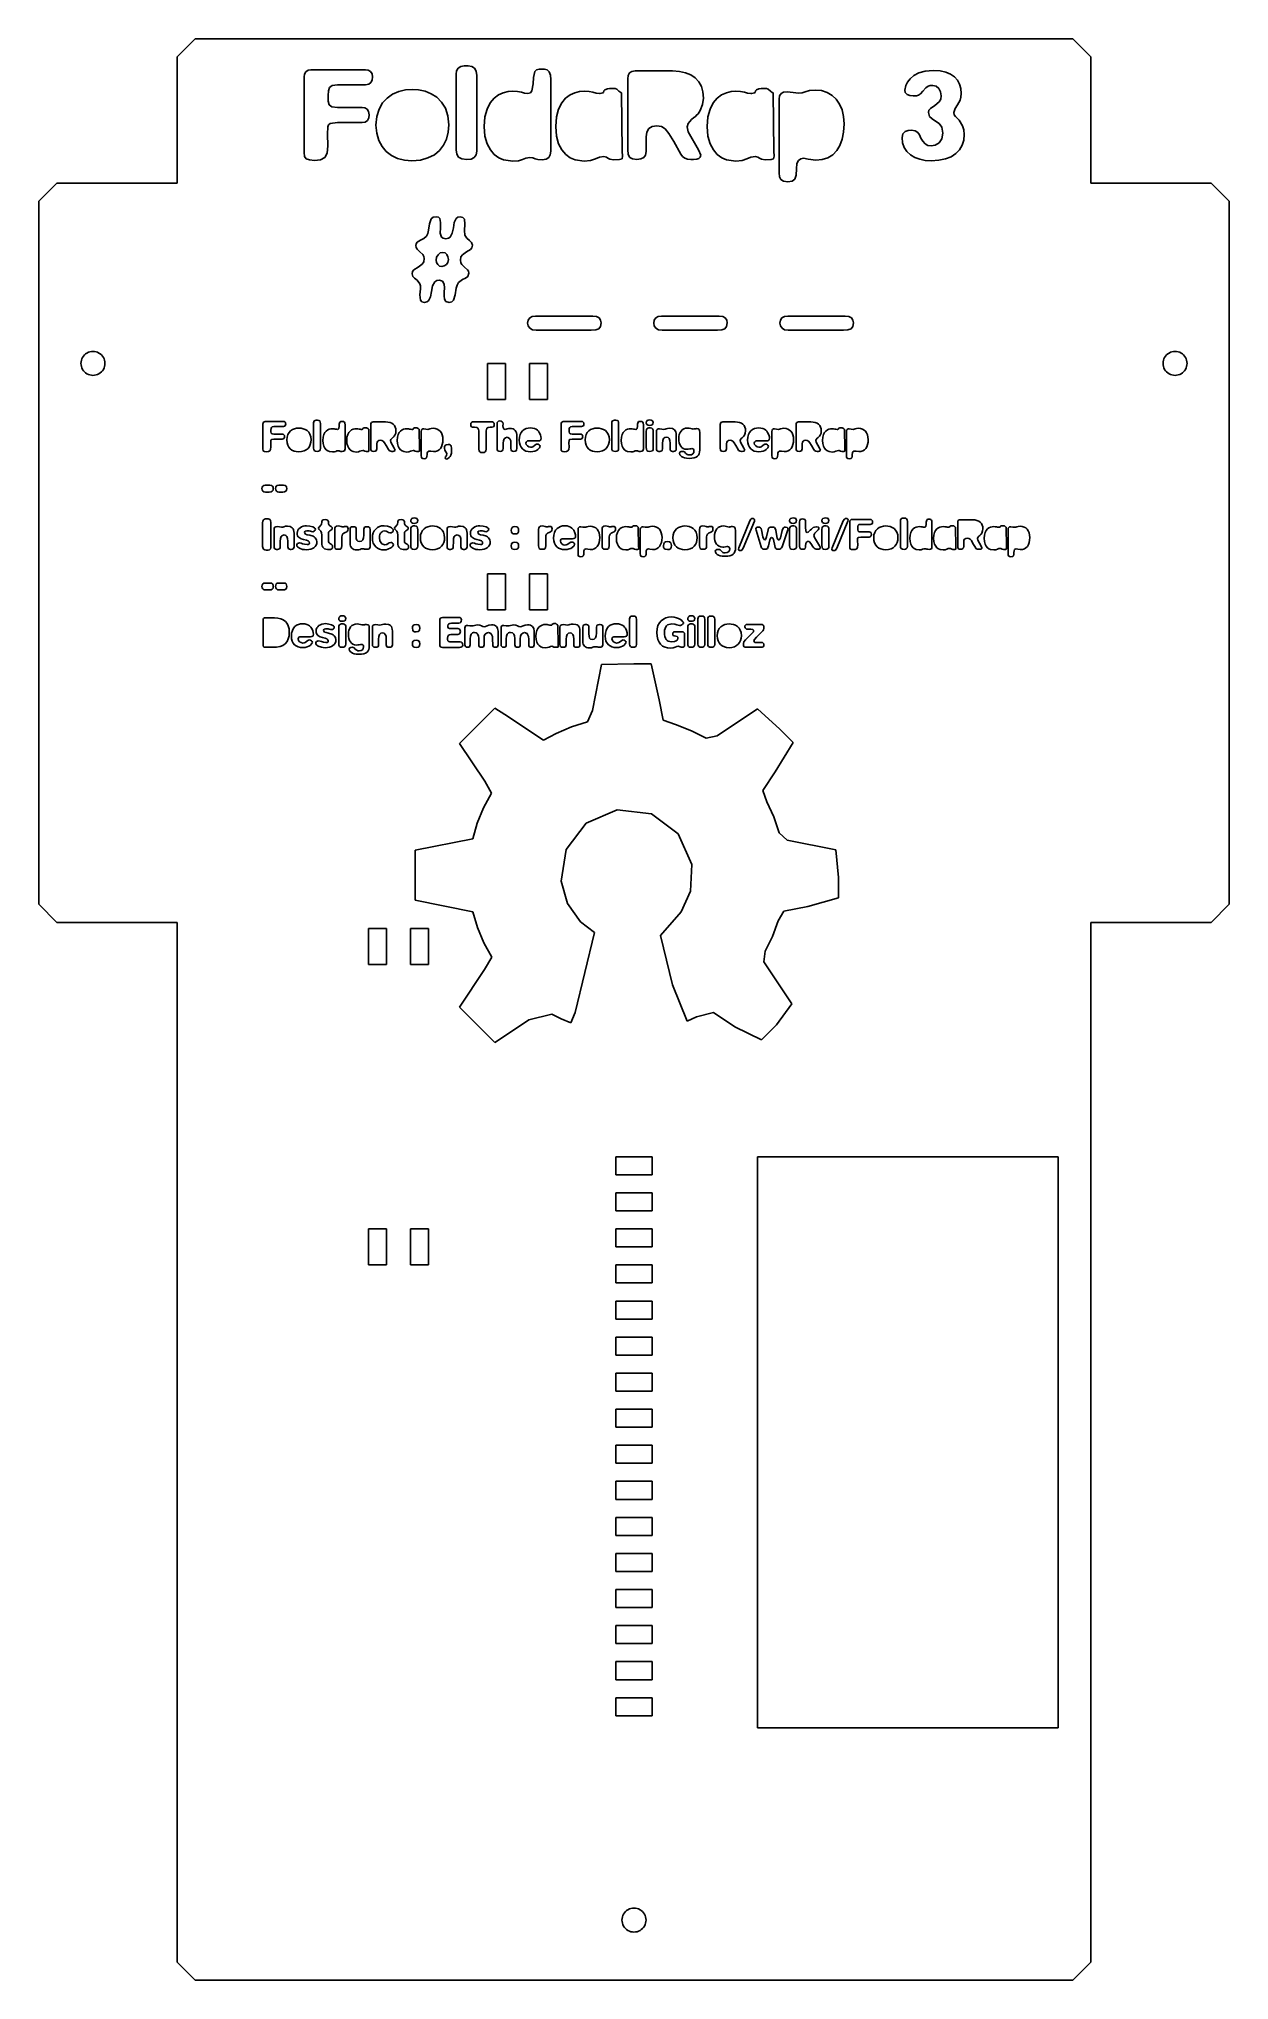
# Model space of a CAD drawing. Header units: metres. Extents: x 730 to 928, y -1580 to -1257.
import ezdxf

# ---------------------------------------------------------------- set-up
doc = ezdxf.new("R2010")
doc.units = ezdxf.units.M

msp = doc.modelspace()

# ---------------------------------------------------------------- linework, layer by layer
at = {"layer": 'COMPONENT0'}
for p, q in [((767.58, -1321.1, 0), (767.7, -1321.01, 0)), ((767.7, -1321.01, 0), (767.84, -1320.98, 0)), ((767.84, -1320.98, 0), (770.89, -1320.98, 0)), ((770.89, -1320.98, 0), (771.03, -1321, 0)), ((771.03, -1321, 0), (771.16, -1321.08, 0)), ((775.9, -1321.22, 0), (775.93, -1321.04, 0)), ((775.93, -1321.04, 0), (776.03, -1320.89, 0)), ((776.03, -1320.89, 0), (776.17, -1320.79, 0)), ((776.17, -1320.79, 0), (776.35, -1320.76, 0)), ((776.35, -1320.76, 0), (776.58, -1320.76, 0)), ((776.58, -1320.76, 0), (776.79, -1320.79, 0)), ((776.79, -1320.79, 0), (776.93, -1320.89, 0)), ((776.93, -1320.89, 0), (777.02, -1321.06, 0)), ((777.02, -1321.06, 0), (777.05, -1321.3, 0)), ((780.27, -1321.08, 0), (780.37, -1320.98, 0)), ((780.37, -1320.98, 0), (780.51, -1320.95, 0)), ((780.51, -1320.95, 0), (780.8, -1320.95, 0)), ((780.8, -1320.95, 0), (780.96, -1320.99, 0)), ((780.96, -1320.99, 0), (781.07, -1321.1, 0)), ((785.52, -1321.15, 0), (785.65, -1321.07, 0)), ((785.65, -1321.07, 0), (785.83, -1321.04, 0)), ((785.83, -1321.04, 0), (787.9, -1321.04, 0)), ((787.9, -1321.04, 0), (788.29, -1321.07, 0)), ((788.29, -1321.07, 0), (788.63, -1321.14, 0)), ((802.18, -1321.14, 0), (802.34, -1321.05, 0)), ((802.34, -1321.05, 0), (802.57, -1321.02, 0)), ((802.57, -1321.02, 0), (805.43, -1321.02, 0)), ((805.43, -1321.02, 0), (805.66, -1321.05, 0)), ((805.66, -1321.05, 0), (805.83, -1321.13, 0)), ((806.46, -1321.16, 0), (806.54, -1321.01, 0)), ((806.54, -1321.01, 0), (806.69, -1320.92, 0)), ((806.69, -1320.92, 0), (806.9, -1320.89, 0)), ((806.9, -1320.89, 0), (807.14, -1320.92, 0)), ((807.14, -1320.92, 0), (807.3, -1321.01, 0)), ((807.3, -1321.01, 0), (807.39, -1321.15, 0)), ((817.19, -1321.1, 0), (817.31, -1321.01, 0)), ((817.31, -1321.01, 0), (817.45, -1320.98, 0)), ((817.45, -1320.98, 0), (820.5, -1320.98, 0)), ((820.5, -1320.98, 0), (820.65, -1321, 0)), ((820.65, -1321, 0), (820.77, -1321.08, 0)), ((825.52, -1321.22, 0), (825.55, -1321.04, 0)), ((825.55, -1321.04, 0), (825.64, -1320.89, 0)), ((825.64, -1320.89, 0), (825.78, -1320.79, 0)), ((825.78, -1320.79, 0), (825.96, -1320.76, 0)), ((825.96, -1320.76, 0), (826.19, -1320.76, 0)), ((826.19, -1320.76, 0), (826.4, -1320.79, 0)), ((826.4, -1320.79, 0), (826.55, -1320.89, 0)), ((826.55, -1320.89, 0), (826.63, -1321.06, 0)), ((826.63, -1321.06, 0), (826.66, -1321.3, 0)), ((829.89, -1321.08, 0), (829.98, -1320.98, 0)), ((829.98, -1320.98, 0), (830.12, -1320.95, 0)), ((830.12, -1320.95, 0), (830.42, -1320.95, 0)), ((830.42, -1320.95, 0), (830.57, -1320.99, 0)), ((830.57, -1320.99, 0), (830.68, -1321.1, 0)), ((831.24, -1321.19, 0), (831.28, -1320.96, 0)), ((831.28, -1320.96, 0), (831.41, -1320.82, 0)), ((831.41, -1320.82, 0), (831.59, -1320.74, 0)), ((831.59, -1320.74, 0), (831.81, -1320.72, 0)), ((831.81, -1320.72, 0), (832.09, -1320.75, 0)), ((832.09, -1320.75, 0), (832.27, -1320.84, 0)), ((832.27, -1320.84, 0), (832.37, -1320.98, 0)), ((832.37, -1320.98, 0), (832.4, -1321.16, 0)), ((843.68, -1321.15, 0), (843.81, -1321.07, 0)), ((843.81, -1321.07, 0), (843.99, -1321.04, 0)), ((843.99, -1321.04, 0), (846.05, -1321.04, 0)), ((846.05, -1321.04, 0), (846.44, -1321.07, 0)), ((846.44, -1321.07, 0), (846.78, -1321.14, 0)), ((856.27, -1321.15, 0), (856.4, -1321.07, 0)), ((856.4, -1321.07, 0), (856.58, -1321.04, 0)), ((856.58, -1321.04, 0), (858.64, -1321.04, 0)), ((858.64, -1321.04, 0), (859.03, -1321.07, 0)), ((859.03, -1321.07, 0), (859.37, -1321.14, 0)), ((767.47, -1321.37, 0), (767.5, -1321.23, 0)), ((767.47, -1325.56, 0), (767.47, -1321.37, 0)), ((767.5, -1321.23, 0), (767.58, -1321.1, 0)), ((768.79, -1324.15, 0), (768.78, -1324.54, 0)), ((768.84, -1324.03, 0), (768.79, -1324.15, 0)), ((768.83, -1322.14, 0), (768.82, -1322.4, 0)), ((768.82, -1322.4, 0), (768.82, -1322.72, 0)), ((768.82, -1322.72, 0), (768.87, -1322.92, 0)), ((768.89, -1321.96, 0), (768.83, -1322.14, 0)), ((768.93, -1323.96, 0), (768.84, -1324.03, 0)), ((768.87, -1322.92, 0), (769.02, -1323.04, 0)), ((769.04, -1321.85, 0), (768.89, -1321.96, 0)), ((769.32, -1323.9, 0), (768.93, -1323.96, 0)), ((769.02, -1323.04, 0), (769.32, -1323.07, 0)), ((769.32, -1321.81, 0), (769.04, -1321.85, 0)), ((770.89, -1321.81, 0), (769.32, -1321.81, 0)), ((769.32, -1323.07, 0), (770.7, -1323.07, 0)), ((770.7, -1323.9, 0), (769.32, -1323.9, 0)), ((770.7, -1323.07, 0), (770.84, -1323.09, 0)), ((770.87, -1323.88, 0), (770.7, -1323.9, 0)), ((770.84, -1323.09, 0), (770.97, -1323.17, 0)), ((770.99, -1323.79, 0), (770.87, -1323.88, 0)), ((771.06, -1321.78, 0), (770.89, -1321.81, 0)), ((770.97, -1323.17, 0), (771.05, -1323.29, 0)), ((771.06, -1323.65, 0), (770.99, -1323.79, 0)), ((771.05, -1323.29, 0), (771.08, -1323.48, 0)), ((771.18, -1321.69, 0), (771.06, -1321.78, 0)), ((771.08, -1323.48, 0), (771.06, -1323.65, 0)), ((771.16, -1321.08, 0), (771.24, -1321.2, 0)), ((771.25, -1321.55, 0), (771.18, -1321.69, 0)), ((771.24, -1321.2, 0), (771.27, -1321.37, 0)), ((771.27, -1321.37, 0), (771.25, -1321.55, 0)), ((771.46, -1324.05, 0), (771.51, -1323.57, 0)), ((771.5, -1324.5, 0), (771.46, -1324.05, 0)), ((771.51, -1323.57, 0), (771.63, -1323.16, 0)), ((771.63, -1323.16, 0), (771.83, -1322.82, 0)), ((771.83, -1322.82, 0), (772.08, -1322.54, 0)), ((772.08, -1322.54, 0), (772.38, -1322.33, 0)), ((772.38, -1322.33, 0), (772.72, -1322.19, 0)), ((772.72, -1322.19, 0), (773.09, -1322.1, 0)), ((773.09, -1322.1, 0), (773.47, -1322.07, 0)), ((773.47, -1322.07, 0), (773.83, -1322.09, 0)), ((773.83, -1322.09, 0), (774.18, -1322.17, 0)), ((774.18, -1322.17, 0), (774.53, -1322.31, 0)), ((774.53, -1322.31, 0), (774.84, -1322.5, 0)), ((774.84, -1322.5, 0), (775.1, -1322.77, 0)), ((775.1, -1322.77, 0), (775.31, -1323.11, 0)), ((775.31, -1323.11, 0), (775.45, -1323.53, 0)), ((775.45, -1323.53, 0), (775.49, -1324.03, 0)), ((775.49, -1324.03, 0), (775.46, -1324.44, 0)), ((775.9, -1325.42, 0), (775.9, -1321.22, 0)), ((777.05, -1321.3, 0), (777.05, -1325.49, 0)), ((777.46, -1324.12, 0), (777.5, -1323.59, 0)), ((777.5, -1324.65, 0), (777.46, -1324.12, 0)), ((777.5, -1323.59, 0), (777.62, -1323.16, 0)), ((777.62, -1323.16, 0), (777.8, -1322.82, 0)), ((777.8, -1322.82, 0), (778.01, -1322.56, 0)), ((778.01, -1322.56, 0), (778.26, -1322.37, 0)), ((778.26, -1322.37, 0), (778.52, -1322.25, 0)), ((778.52, -1322.25, 0), (778.79, -1322.19, 0)), ((778.79, -1322.19, 0), (779.03, -1322.17, 0)), ((779.03, -1322.17, 0), (779.31, -1322.19, 0)), ((779.31, -1322.19, 0), (779.52, -1322.23, 0)), ((779.52, -1322.23, 0), (779.7, -1322.27, 0)), ((779.7, -1322.27, 0), (779.88, -1322.29, 0)), ((779.88, -1322.29, 0), (780.02, -1322.25, 0)), ((780.02, -1322.25, 0), (780.1, -1322.14, 0)), ((780.1, -1322.14, 0), (780.17, -1321.76, 0)), ((780.17, -1321.76, 0), (780.19, -1321.41, 0)), ((780.19, -1321.41, 0), (780.27, -1321.08, 0)), ((781.07, -1321.1, 0), (781.13, -1321.27, 0)), ((781.13, -1321.27, 0), (781.16, -1321.52, 0)), ((781.16, -1321.52, 0), (781.16, -1325.5, 0)), ((781.43, -1324.12, 0), (781.47, -1323.59, 0)), ((781.47, -1324.65, 0), (781.43, -1324.12, 0)), ((781.47, -1323.59, 0), (781.59, -1323.16, 0)), ((781.59, -1323.16, 0), (781.76, -1322.82, 0)), ((781.76, -1322.82, 0), (781.98, -1322.56, 0)), ((781.98, -1322.56, 0), (782.22, -1322.37, 0)), ((782.22, -1322.37, 0), (782.49, -1322.25, 0)), ((782.49, -1322.25, 0), (782.75, -1322.19, 0)), ((782.75, -1322.19, 0), (783, -1322.17, 0)), ((783, -1322.17, 0), (783.28, -1322.19, 0)), ((783.28, -1322.19, 0), (783.49, -1322.23, 0)), ((783.49, -1322.23, 0), (783.66, -1322.27, 0)), ((783.66, -1322.27, 0), (783.85, -1322.29, 0)), ((783.85, -1322.29, 0), (783.9, -1322.29, 0)), ((783.9, -1322.29, 0), (783.98, -1322.28, 0)), ((783.98, -1322.28, 0), (784.05, -1322.26, 0)), ((784.05, -1322.26, 0), (784.08, -1322.23, 0)), ((784.08, -1322.23, 0), (784.1, -1322.15, 0)), ((784.1, -1322.15, 0), (784.16, -1322.1, 0)), ((784.16, -1322.1, 0), (784.3, -1322.03, 0)), ((784.3, -1322.03, 0), (784.41, -1322.01, 0)), ((784.41, -1322.01, 0), (784.72, -1322.01, 0)), ((784.72, -1322.01, 0), (784.81, -1322.06, 0)), ((784.81, -1322.06, 0), (784.93, -1322.15, 0)), ((784.93, -1322.15, 0), (785.03, -1322.24, 0)), ((785.03, -1322.24, 0), (785.08, -1322.26, 0)), ((785.08, -1322.26, 0), (785.12, -1325.5, 0)), ((785.42, -1321.48, 0), (785.45, -1321.29, 0)), ((785.42, -1325.39, 0), (785.42, -1321.48, 0)), ((785.45, -1321.29, 0), (785.52, -1321.15, 0)), ((786.58, -1324.24, 0), (786.47, -1324.43, 0)), ((786.77, -1324.13, 0), (786.58, -1324.24, 0)), ((787.04, -1324.09, 0), (786.77, -1324.13, 0)), ((787.28, -1324.12, 0), (787.04, -1324.09, 0)), ((787.49, -1324.25, 0), (787.28, -1324.12, 0)), ((787.71, -1324.51, 0), (787.49, -1324.25, 0)), ((788.63, -1321.14, 0), (788.92, -1321.26, 0)), ((788.78, -1323.96, 0), (788.72, -1324.15, 0)), ((788.72, -1324.15, 0), (788.78, -1324.41, 0)), ((788.96, -1323.74, 0), (788.78, -1323.96, 0)), ((788.92, -1321.26, 0), (789.17, -1321.43, 0)), ((789.1, -1323.63, 0), (788.96, -1323.74, 0)), ((789.15, -1323.58, 0), (789.1, -1323.63, 0)), ((789.18, -1323.56, 0), (789.15, -1323.58, 0)), ((789.17, -1321.43, 0), (789.36, -1321.65, 0)), ((789.22, -1323.52, 0), (789.18, -1323.56, 0)), ((789.32, -1323.41, 0), (789.22, -1323.52, 0)), ((789.44, -1323.24, 0), (789.32, -1323.41, 0)), ((789.36, -1321.65, 0), (789.5, -1321.9, 0)), ((789.57, -1322.9, 0), (789.44, -1323.24, 0)), ((789.5, -1321.9, 0), (789.59, -1322.21, 0)), ((789.62, -1322.55, 0), (789.57, -1322.9, 0)), ((789.59, -1322.21, 0), (789.62, -1322.55, 0)), ((789.83, -1324.12, 0), (789.87, -1323.59, 0)), ((789.87, -1324.65, 0), (789.83, -1324.12, 0)), ((789.87, -1323.59, 0), (789.99, -1323.16, 0)), ((789.99, -1323.16, 0), (790.16, -1322.82, 0)), ((790.16, -1322.82, 0), (790.38, -1322.56, 0)), ((790.38, -1322.56, 0), (790.62, -1322.37, 0)), ((790.62, -1322.37, 0), (790.89, -1322.25, 0)), ((790.89, -1322.25, 0), (791.15, -1322.19, 0)), ((791.15, -1322.19, 0), (791.4, -1322.17, 0)), ((791.4, -1322.17, 0), (791.68, -1322.19, 0)), ((791.68, -1322.19, 0), (791.89, -1322.23, 0)), ((791.89, -1322.23, 0), (792.06, -1322.27, 0)), ((792.06, -1322.27, 0), (792.25, -1322.29, 0)), ((792.25, -1322.29, 0), (792.3, -1322.29, 0)), ((792.3, -1322.29, 0), (792.38, -1322.28, 0)), ((792.38, -1322.28, 0), (792.45, -1322.26, 0)), ((792.45, -1322.26, 0), (792.48, -1322.23, 0)), ((792.48, -1322.23, 0), (792.51, -1322.15, 0)), ((792.51, -1322.15, 0), (792.56, -1322.1, 0)), ((792.56, -1322.1, 0), (792.7, -1322.03, 0)), ((792.7, -1322.03, 0), (792.81, -1322.01, 0)), ((792.81, -1322.01, 0), (793.12, -1322.01, 0)), ((793.12, -1322.01, 0), (793.21, -1322.06, 0)), ((793.21, -1322.06, 0), (793.33, -1322.15, 0)), ((793.33, -1322.15, 0), (793.44, -1322.24, 0)), ((793.44, -1322.24, 0), (793.48, -1322.26, 0)), ((793.48, -1322.26, 0), (793.52, -1325.5, 0)), ((793.81, -1322.62, 0), (793.84, -1322.43, 0)), ((793.81, -1326.69, 0), (793.81, -1322.62, 0)), ((793.84, -1322.43, 0), (793.92, -1322.3, 0)), ((793.92, -1322.3, 0), (794.07, -1322.22, 0)), ((794.07, -1322.22, 0), (794.26, -1322.19, 0)), ((794.26, -1322.19, 0), (794.6, -1322.24, 0)), ((794.6, -1322.24, 0), (794.89, -1322.28, 0)), ((794.89, -1322.28, 0), (795.09, -1322.25, 0)), ((795.09, -1322.25, 0), (795.27, -1322.2, 0)), ((795.27, -1322.2, 0), (795.49, -1322.13, 0)), ((795.49, -1322.13, 0), (795.82, -1322.1, 0)), ((795.82, -1322.1, 0), (796.16, -1322.14, 0)), ((796.16, -1322.14, 0), (796.47, -1322.24, 0)), ((796.47, -1322.24, 0), (796.75, -1322.4, 0)), ((796.75, -1322.4, 0), (796.98, -1322.61, 0)), ((796.98, -1322.61, 0), (797.17, -1322.88, 0)), ((797.17, -1322.88, 0), (797.3, -1323.21, 0)), ((797.3, -1323.21, 0), (797.39, -1323.57, 0)), ((797.39, -1323.57, 0), (797.42, -1323.98, 0)), ((797.42, -1323.98, 0), (797.39, -1324.43, 0)), ((802.05, -1321.49, 0), (802.09, -1321.28, 0)), ((802.08, -1321.7, 0), (802.05, -1321.49, 0)), ((802.17, -1321.84, 0), (802.08, -1321.7, 0)), ((802.09, -1321.28, 0), (802.18, -1321.14, 0)), ((802.36, -1321.92, 0), (802.17, -1321.84, 0)), ((802.7, -1321.94, 0), (802.36, -1321.92, 0)), ((803.05, -1321.98, 0), (802.7, -1321.94, 0)), ((803.26, -1322.1, 0), (803.05, -1321.98, 0)), ((803.36, -1322.28, 0), (803.26, -1322.1, 0)), ((803.39, -1322.51, 0), (803.36, -1322.28, 0)), ((803.39, -1325.58, 0), (803.39, -1322.51, 0)), ((804.65, -1322.29, 0), (804.62, -1322.53, 0)), ((804.62, -1322.53, 0), (804.62, -1325.58, 0)), ((804.75, -1322.11, 0), (804.65, -1322.29, 0)), ((804.95, -1321.99, 0), (804.75, -1322.11, 0)), ((805.29, -1321.94, 0), (804.95, -1321.99, 0)), ((805.63, -1321.92, 0), (805.29, -1321.94, 0)), ((805.83, -1321.84, 0), (805.63, -1321.92, 0)), ((805.83, -1321.13, 0), (805.93, -1321.28, 0)), ((805.93, -1321.7, 0), (805.83, -1321.84, 0)), ((805.93, -1321.28, 0), (805.97, -1321.47, 0)), ((805.97, -1321.47, 0), (805.93, -1321.7, 0)), ((806.43, -1321.36, 0), (806.46, -1321.16, 0)), ((806.43, -1325.39, 0), (806.43, -1321.36, 0)), ((807.39, -1321.15, 0), (807.43, -1321.36, 0)), ((807.43, -1321.36, 0), (807.42, -1321.7, 0)), ((807.42, -1321.7, 0), (807.45, -1322, 0)), ((807.49, -1324.19, 0), (807.44, -1324.59, 0)), ((807.45, -1322, 0), (807.55, -1322.21, 0)), ((807.62, -1323.88, 0), (807.49, -1324.19, 0)), ((807.55, -1322.21, 0), (807.64, -1322.27, 0)), ((807.84, -1323.67, 0), (807.62, -1323.88, 0)), ((807.64, -1322.27, 0), (807.78, -1322.29, 0)), ((807.78, -1322.29, 0), (807.94, -1322.26, 0)), ((808.11, -1323.61, 0), (807.84, -1323.67, 0)), ((807.94, -1322.26, 0), (808.11, -1322.21, 0)), ((808.11, -1322.21, 0), (808.31, -1322.15, 0)), ((808.36, -1323.67, 0), (808.11, -1323.61, 0)), ((808.31, -1322.15, 0), (808.6, -1322.13, 0)), ((808.56, -1323.87, 0), (808.36, -1323.67, 0)), ((808.7, -1324.19, 0), (808.56, -1323.87, 0)), ((808.6, -1322.13, 0), (808.86, -1322.15, 0)), ((808.74, -1324.63, 0), (808.7, -1324.19, 0)), ((808.86, -1322.15, 0), (809.09, -1322.21, 0)), ((809.09, -1322.21, 0), (809.29, -1322.31, 0)), ((809.29, -1322.31, 0), (809.44, -1322.46, 0)), ((809.44, -1322.46, 0), (809.57, -1322.64, 0)), ((809.57, -1322.64, 0), (809.66, -1322.87, 0)), ((809.66, -1322.87, 0), (809.71, -1323.14, 0)), ((809.71, -1323.14, 0), (809.73, -1323.45, 0)), ((809.73, -1323.45, 0), (809.73, -1325.48, 0)), ((810.1, -1324.1, 0), (810.14, -1323.59, 0)), ((810.14, -1324.54, 0), (810.1, -1324.1, 0)), ((810.14, -1323.59, 0), (810.26, -1323.15, 0)), ((810.26, -1323.15, 0), (810.44, -1322.79, 0)), ((810.44, -1322.79, 0), (810.68, -1322.51, 0)), ((810.68, -1322.51, 0), (810.96, -1322.3, 0)), ((810.96, -1322.3, 0), (811.27, -1322.15, 0)), ((811.36, -1324.29, 0), (811.26, -1324.41, 0)), ((811.27, -1322.15, 0), (811.61, -1322.06, 0)), ((811.52, -1324.22, 0), (811.36, -1324.29, 0)), ((811.74, -1324.19, 0), (811.52, -1324.22, 0)), ((811.61, -1322.06, 0), (811.96, -1322.04, 0)), ((812.93, -1324.19, 0), (811.74, -1324.19, 0)), ((811.96, -1322.04, 0), (812.34, -1322.06, 0)), ((812.34, -1322.06, 0), (812.65, -1322.14, 0)), ((812.65, -1322.14, 0), (812.92, -1322.26, 0)), ((812.92, -1322.26, 0), (813.14, -1322.42, 0)), ((813.27, -1324.19, 0), (812.93, -1324.19, 0)), ((813.14, -1322.42, 0), (813.32, -1322.6, 0)), ((813.5, -1324.17, 0), (813.27, -1324.19, 0)), ((813.32, -1322.6, 0), (813.46, -1322.79, 0)), ((813.46, -1322.79, 0), (813.65, -1323.19, 0)), ((813.65, -1324.11, 0), (813.5, -1324.17, 0)), ((813.65, -1323.19, 0), (813.74, -1323.54, 0)), ((813.74, -1323.98, 0), (813.65, -1324.11, 0)), ((813.74, -1323.54, 0), (813.77, -1323.77, 0)), ((813.77, -1323.77, 0), (813.74, -1323.98, 0)), ((817.09, -1321.37, 0), (817.11, -1321.23, 0)), ((817.09, -1325.56, 0), (817.09, -1321.37, 0)), ((817.11, -1321.23, 0), (817.19, -1321.1, 0)), ((818.4, -1324.15, 0), (818.39, -1324.54, 0)), ((818.45, -1324.03, 0), (818.4, -1324.15, 0)), ((818.44, -1322.14, 0), (818.43, -1322.4, 0)), ((818.43, -1322.4, 0), (818.43, -1322.72, 0)), ((818.43, -1322.72, 0), (818.48, -1322.92, 0)), ((818.51, -1321.96, 0), (818.44, -1322.14, 0)), ((818.54, -1323.96, 0), (818.45, -1324.03, 0)), ((818.48, -1322.92, 0), (818.63, -1323.04, 0)), ((818.66, -1321.85, 0), (818.51, -1321.96, 0)), ((818.93, -1323.9, 0), (818.54, -1323.96, 0)), ((818.63, -1323.04, 0), (818.93, -1323.07, 0)), ((818.93, -1321.81, 0), (818.66, -1321.85, 0)), ((820.5, -1321.81, 0), (818.93, -1321.81, 0)), ((818.93, -1323.07, 0), (820.31, -1323.07, 0)), ((820.31, -1323.9, 0), (818.93, -1323.9, 0)), ((820.31, -1323.07, 0), (820.46, -1323.09, 0)), ((820.48, -1323.88, 0), (820.31, -1323.9, 0)), ((820.46, -1323.09, 0), (820.58, -1323.17, 0)), ((820.6, -1323.79, 0), (820.48, -1323.88, 0)), ((820.67, -1321.78, 0), (820.5, -1321.81, 0)), ((820.58, -1323.17, 0), (820.67, -1323.29, 0)), ((820.67, -1323.65, 0), (820.6, -1323.79, 0)), ((820.79, -1321.69, 0), (820.67, -1321.78, 0)), ((820.67, -1323.29, 0), (820.69, -1323.48, 0)), ((820.69, -1323.48, 0), (820.67, -1323.65, 0)), ((820.77, -1321.08, 0), (820.86, -1321.2, 0)), ((820.86, -1321.55, 0), (820.79, -1321.69, 0)), ((820.86, -1321.2, 0), (820.88, -1321.37, 0)), ((820.88, -1321.37, 0), (820.86, -1321.55, 0)), ((821.08, -1324.05, 0), (821.12, -1323.57, 0)), ((821.12, -1324.5, 0), (821.08, -1324.05, 0)), ((821.12, -1323.57, 0), (821.25, -1323.16, 0)), ((821.25, -1323.16, 0), (821.44, -1322.82, 0)), ((821.44, -1322.82, 0), (821.7, -1322.54, 0)), ((821.7, -1322.54, 0), (822, -1322.33, 0)), ((822, -1322.33, 0), (822.34, -1322.19, 0)), ((822.34, -1322.19, 0), (822.7, -1322.1, 0)), ((822.7, -1322.1, 0), (823.09, -1322.07, 0)), ((823.09, -1322.07, 0), (823.44, -1322.09, 0)), ((823.44, -1322.09, 0), (823.8, -1322.17, 0)), ((823.8, -1322.17, 0), (824.14, -1322.31, 0)), ((824.14, -1322.31, 0), (824.45, -1322.5, 0)), ((824.45, -1322.5, 0), (824.71, -1322.77, 0)), ((824.71, -1322.77, 0), (824.92, -1323.11, 0)), ((824.92, -1323.11, 0), (825.06, -1323.53, 0)), ((825.06, -1323.53, 0), (825.11, -1324.03, 0)), ((825.11, -1324.03, 0), (825.08, -1324.44, 0)), ((825.52, -1325.42, 0), (825.52, -1321.22, 0)), ((826.66, -1321.3, 0), (826.66, -1325.49, 0)), ((827.08, -1324.12, 0), (827.12, -1323.59, 0)), ((827.12, -1324.65, 0), (827.08, -1324.12, 0)), ((827.12, -1323.59, 0), (827.23, -1323.16, 0)), ((827.23, -1323.16, 0), (827.41, -1322.82, 0)), ((827.41, -1322.82, 0), (827.63, -1322.56, 0)), ((827.63, -1322.56, 0), (827.87, -1322.37, 0)), ((827.87, -1322.37, 0), (828.14, -1322.25, 0)), ((828.14, -1322.25, 0), (828.4, -1322.19, 0)), ((828.4, -1322.19, 0), (828.64, -1322.17, 0)), ((828.64, -1322.17, 0), (828.92, -1322.19, 0)), ((828.92, -1322.19, 0), (829.14, -1322.23, 0)), ((829.14, -1322.23, 0), (829.31, -1322.27, 0)), ((829.31, -1322.27, 0), (829.49, -1322.29, 0)), ((829.49, -1322.29, 0), (829.64, -1322.25, 0)), ((829.64, -1322.25, 0), (829.72, -1322.14, 0)), ((829.72, -1322.14, 0), (829.79, -1321.76, 0)), ((829.79, -1321.76, 0), (829.8, -1321.41, 0)), ((829.8, -1321.41, 0), (829.89, -1321.08, 0)), ((830.68, -1321.1, 0), (830.75, -1321.27, 0)), ((830.75, -1321.27, 0), (830.77, -1321.52, 0)), ((830.77, -1321.52, 0), (830.77, -1325.5, 0)), ((831.27, -1321.36, 0), (831.24, -1321.19, 0)), ((831.24, -1322.58, 0), (831.27, -1322.36, 0)), ((831.24, -1325.32, 0), (831.24, -1322.58, 0)), ((831.36, -1321.5, 0), (831.27, -1321.36, 0)), ((831.27, -1322.36, 0), (831.36, -1322.19, 0)), ((831.54, -1321.6, 0), (831.36, -1321.5, 0)), ((831.36, -1322.19, 0), (831.5, -1322.09, 0)), ((831.5, -1322.09, 0), (831.68, -1322.05, 0)), ((831.81, -1321.63, 0), (831.54, -1321.6, 0)), ((831.68, -1322.05, 0), (831.94, -1322.05, 0)), ((832.04, -1321.6, 0), (831.81, -1321.63, 0)), ((831.94, -1322.05, 0), (832.15, -1322.09, 0)), ((832.23, -1321.53, 0), (832.04, -1321.6, 0)), ((832.15, -1322.09, 0), (832.3, -1322.21, 0)), ((832.36, -1321.39, 0), (832.23, -1321.53, 0)), ((832.3, -1322.21, 0), (832.38, -1322.41, 0)), ((832.4, -1321.16, 0), (832.36, -1321.39, 0)), ((832.38, -1322.41, 0), (832.41, -1322.7, 0)), ((832.41, -1322.7, 0), (832.41, -1325.44, 0)), ((832.93, -1322.6, 0), (832.96, -1322.42, 0)), ((832.93, -1325.5, 0), (832.93, -1322.6, 0)), ((832.96, -1322.42, 0), (833.06, -1322.28, 0)), ((833.06, -1322.28, 0), (833.22, -1322.2, 0)), ((833.22, -1322.2, 0), (833.44, -1322.18, 0)), ((833.44, -1322.18, 0), (833.84, -1322.23, 0)), ((833.84, -1322.23, 0), (834.16, -1322.28, 0)), ((834, -1324.16, 0), (833.96, -1324.62, 0)), ((834.12, -1323.83, 0), (834, -1324.16, 0)), ((834.21, -1323.72, 0), (834.12, -1323.83, 0)), ((834.16, -1322.28, 0), (834.38, -1322.25, 0)), ((834.32, -1323.64, 0), (834.21, -1323.72, 0)), ((834.6, -1323.57, 0), (834.32, -1323.64, 0)), ((834.38, -1322.25, 0), (834.58, -1322.18, 0)), ((834.58, -1322.18, 0), (834.81, -1322.12, 0)), ((834.88, -1323.63, 0), (834.6, -1323.57, 0)), ((834.81, -1322.12, 0), (835.14, -1322.09, 0)), ((835.07, -1323.82, 0), (834.88, -1323.63, 0)), ((835.19, -1324.14, 0), (835.07, -1323.82, 0)), ((835.14, -1322.09, 0), (835.59, -1322.16, 0)), ((835.23, -1324.58, 0), (835.19, -1324.14, 0)), ((835.59, -1322.16, 0), (835.78, -1322.24, 0)), ((835.78, -1322.24, 0), (835.95, -1322.36, 0)), ((835.95, -1322.36, 0), (836.08, -1322.51, 0)), ((836.08, -1322.51, 0), (836.18, -1322.72, 0)), ((836.18, -1322.72, 0), (836.23, -1322.97, 0)), ((836.23, -1322.97, 0), (836.25, -1323.26, 0)), ((836.25, -1323.26, 0), (836.25, -1325.55, 0)), ((836.65, -1323.85, 0), (836.67, -1323.47, 0)), ((836.67, -1324.19, 0), (836.65, -1323.85, 0)), ((836.67, -1323.47, 0), (836.75, -1323.12, 0)), ((836.73, -1324.51, 0), (836.67, -1324.19, 0)), ((836.75, -1323.12, 0), (836.87, -1322.82, 0)), ((836.87, -1322.82, 0), (837.03, -1322.56, 0)), ((837.03, -1322.56, 0), (837.24, -1322.35, 0)), ((837.24, -1322.35, 0), (837.5, -1322.19, 0)), ((837.5, -1322.19, 0), (837.79, -1322.09, 0)), ((837.79, -1322.09, 0), (838.13, -1322.06, 0)), ((838.13, -1322.06, 0), (838.4, -1322.09, 0)), ((838.4, -1322.09, 0), (838.65, -1322.15, 0)), ((838.65, -1322.15, 0), (838.88, -1322.21, 0)), ((838.88, -1322.21, 0), (839.07, -1322.24, 0)), ((839.07, -1322.24, 0), (839.2, -1322.22, 0)), ((839.2, -1322.22, 0), (839.33, -1322.2, 0)), ((839.33, -1322.2, 0), (839.47, -1322.17, 0)), ((839.47, -1322.17, 0), (839.65, -1322.16, 0)), ((839.65, -1322.16, 0), (839.89, -1322.2, 0)), ((839.89, -1322.2, 0), (840.04, -1322.29, 0)), ((840.04, -1322.29, 0), (840.11, -1322.49, 0)), ((840.11, -1322.49, 0), (840.14, -1322.82, 0)), ((840.14, -1322.82, 0), (840.14, -1325.73, 0)), ((843.57, -1321.48, 0), (843.6, -1321.29, 0)), ((843.57, -1325.39, 0), (843.57, -1321.48, 0)), ((843.6, -1321.29, 0), (843.68, -1321.15, 0)), ((844.74, -1324.24, 0), (844.63, -1324.43, 0)), ((844.93, -1324.13, 0), (844.74, -1324.24, 0)), ((845.19, -1324.09, 0), (844.93, -1324.13, 0)), ((845.44, -1324.12, 0), (845.19, -1324.09, 0)), ((845.65, -1324.25, 0), (845.44, -1324.12, 0)), ((845.86, -1324.51, 0), (845.65, -1324.25, 0)), ((846.78, -1321.14, 0), (847.07, -1321.26, 0)), ((846.93, -1323.96, 0), (846.87, -1324.15, 0)), ((846.87, -1324.15, 0), (846.93, -1324.41, 0)), ((847.11, -1323.74, 0), (846.93, -1323.96, 0)), ((847.07, -1321.26, 0), (847.32, -1321.43, 0)), ((847.25, -1323.63, 0), (847.11, -1323.74, 0)), ((847.31, -1323.58, 0), (847.25, -1323.63, 0)), ((847.33, -1323.56, 0), (847.31, -1323.58, 0)), ((847.32, -1321.43, 0), (847.52, -1321.65, 0)), ((847.37, -1323.52, 0), (847.33, -1323.56, 0)), ((847.47, -1323.41, 0), (847.37, -1323.52, 0)), ((847.59, -1323.24, 0), (847.47, -1323.41, 0)), ((847.52, -1321.65, 0), (847.66, -1321.9, 0)), ((847.72, -1322.9, 0), (847.59, -1323.24, 0)), ((847.66, -1321.9, 0), (847.74, -1322.21, 0)), ((847.77, -1322.55, 0), (847.72, -1322.9, 0)), ((847.74, -1322.21, 0), (847.77, -1322.55, 0)), ((848.08, -1324.1, 0), (848.12, -1323.59, 0)), ((848.12, -1324.54, 0), (848.08, -1324.1, 0)), ((848.12, -1323.59, 0), (848.24, -1323.15, 0)), ((848.24, -1323.15, 0), (848.42, -1322.79, 0)), ((848.42, -1322.79, 0), (848.66, -1322.51, 0)), ((848.66, -1322.51, 0), (848.94, -1322.3, 0)), ((848.94, -1322.3, 0), (849.25, -1322.15, 0)), ((849.34, -1324.29, 0), (849.24, -1324.41, 0)), ((849.25, -1322.15, 0), (849.59, -1322.06, 0)), ((849.5, -1324.22, 0), (849.34, -1324.29, 0)), ((849.72, -1324.19, 0), (849.5, -1324.22, 0)), ((849.59, -1322.06, 0), (849.94, -1322.04, 0)), ((850.91, -1324.19, 0), (849.72, -1324.19, 0)), ((849.94, -1322.04, 0), (850.32, -1322.06, 0)), ((850.32, -1322.06, 0), (850.63, -1322.14, 0)), ((850.63, -1322.14, 0), (850.9, -1322.26, 0)), ((850.9, -1322.26, 0), (851.12, -1322.42, 0)), ((851.25, -1324.19, 0), (850.91, -1324.19, 0)), ((851.12, -1322.42, 0), (851.3, -1322.6, 0)), ((851.48, -1324.17, 0), (851.25, -1324.19, 0)), ((851.3, -1322.6, 0), (851.44, -1322.79, 0)), ((851.44, -1322.79, 0), (851.63, -1323.19, 0)), ((851.63, -1324.11, 0), (851.48, -1324.17, 0)), ((851.63, -1323.19, 0), (851.73, -1323.54, 0)), ((851.72, -1323.98, 0), (851.63, -1324.11, 0)), ((851.75, -1323.77, 0), (851.72, -1323.98, 0)), ((851.73, -1323.54, 0), (851.75, -1323.77, 0)), ((852.15, -1322.62, 0), (852.18, -1322.43, 0)), ((852.15, -1326.69, 0), (852.15, -1322.62, 0)), ((852.18, -1322.43, 0), (852.26, -1322.3, 0)), ((852.26, -1322.3, 0), (852.4, -1322.22, 0)), ((852.4, -1322.22, 0), (852.6, -1322.19, 0)), ((852.6, -1322.19, 0), (852.94, -1322.24, 0)), ((852.94, -1322.24, 0), (853.23, -1322.28, 0)), ((853.23, -1322.28, 0), (853.42, -1322.25, 0)), ((853.42, -1322.25, 0), (853.6, -1322.2, 0)), ((853.6, -1322.2, 0), (853.83, -1322.13, 0)), ((853.83, -1322.13, 0), (854.15, -1322.1, 0)), ((854.15, -1322.1, 0), (854.5, -1322.14, 0)), ((854.5, -1322.14, 0), (854.81, -1322.24, 0)), ((854.81, -1322.24, 0), (855.08, -1322.4, 0)), ((855.08, -1322.4, 0), (855.32, -1322.61, 0)), ((855.32, -1322.61, 0), (855.5, -1322.88, 0)), ((855.5, -1322.88, 0), (855.64, -1323.21, 0)), ((855.64, -1323.21, 0), (855.72, -1323.57, 0)), ((855.72, -1323.57, 0), (855.75, -1323.98, 0)), ((855.75, -1323.98, 0), (855.73, -1324.43, 0)), ((856.17, -1321.48, 0), (856.19, -1321.29, 0)), ((856.17, -1325.39, 0), (856.17, -1321.48, 0)), ((856.19, -1321.29, 0), (856.27, -1321.15, 0)), ((857.33, -1324.24, 0), (857.22, -1324.43, 0)), ((857.52, -1324.13, 0), (857.33, -1324.24, 0)), ((857.78, -1324.09, 0), (857.52, -1324.13, 0)), ((858.03, -1324.12, 0), (857.78, -1324.09, 0)), ((858.24, -1324.25, 0), (858.03, -1324.12, 0)), ((858.45, -1324.51, 0), (858.24, -1324.25, 0)), ((859.37, -1321.14, 0), (859.67, -1321.26, 0)), ((859.52, -1323.96, 0), (859.47, -1324.15, 0)), ((859.47, -1324.15, 0), (859.52, -1324.41, 0)), ((859.7, -1323.74, 0), (859.52, -1323.96, 0)), ((859.67, -1321.26, 0), (859.91, -1321.43, 0)), ((859.84, -1323.63, 0), (859.7, -1323.74, 0)), ((859.9, -1323.58, 0), (859.84, -1323.63, 0)), ((859.92, -1323.56, 0), (859.9, -1323.58, 0)), ((859.91, -1321.43, 0), (860.11, -1321.65, 0)), ((859.96, -1323.52, 0), (859.92, -1323.56, 0)), ((860.06, -1323.41, 0), (859.96, -1323.52, 0)), ((860.18, -1323.24, 0), (860.06, -1323.41, 0)), ((860.11, -1321.65, 0), (860.25, -1321.9, 0)), ((860.32, -1322.9, 0), (860.18, -1323.24, 0)), ((860.25, -1321.9, 0), (860.33, -1322.21, 0)), ((860.36, -1322.55, 0), (860.32, -1322.9, 0)), ((860.33, -1322.21, 0), (860.36, -1322.55, 0)), ((860.57, -1324.12, 0), (860.61, -1323.59, 0)), ((860.61, -1324.65, 0), (860.57, -1324.12, 0)), ((860.61, -1323.59, 0), (860.73, -1323.16, 0)), ((860.73, -1323.16, 0), (860.91, -1322.82, 0)), ((860.91, -1322.82, 0), (861.12, -1322.56, 0)), ((861.12, -1322.56, 0), (861.37, -1322.37, 0)), ((861.37, -1322.37, 0), (861.63, -1322.25, 0)), ((861.63, -1322.25, 0), (861.9, -1322.19, 0)), ((861.9, -1322.19, 0), (862.14, -1322.17, 0)), ((862.14, -1322.17, 0), (862.42, -1322.19, 0)), ((862.42, -1322.19, 0), (862.63, -1322.23, 0)), ((862.63, -1322.23, 0), (862.81, -1322.27, 0)), ((862.81, -1322.27, 0), (862.99, -1322.29, 0)), ((862.99, -1322.29, 0), (863.04, -1322.29, 0)), ((863.04, -1322.29, 0), (863.12, -1322.28, 0)), ((863.12, -1322.28, 0), (863.19, -1322.26, 0)), ((863.19, -1322.26, 0), (863.23, -1322.23, 0)), ((863.23, -1322.23, 0), (863.25, -1322.15, 0)), ((863.25, -1322.15, 0), (863.3, -1322.1, 0)), ((863.3, -1322.1, 0), (863.44, -1322.03, 0)), ((863.44, -1322.03, 0), (863.56, -1322.01, 0)), ((863.56, -1322.01, 0), (863.86, -1322.01, 0)), ((863.86, -1322.01, 0), (863.95, -1322.06, 0)), ((863.95, -1322.06, 0), (864.07, -1322.15, 0)), ((864.07, -1322.15, 0), (864.18, -1322.24, 0)), ((864.18, -1322.24, 0), (864.22, -1322.26, 0)), ((864.22, -1322.26, 0), (864.27, -1325.5, 0)), ((864.56, -1322.62, 0), (864.58, -1322.43, 0)), ((864.56, -1326.69, 0), (864.56, -1322.62, 0)), ((864.58, -1322.43, 0), (864.67, -1322.3, 0)), ((864.67, -1322.3, 0), (864.81, -1322.22, 0)), ((864.81, -1322.22, 0), (865.01, -1322.19, 0)), ((865.01, -1322.19, 0), (865.35, -1322.24, 0)), ((865.35, -1322.24, 0), (865.64, -1322.28, 0)), ((865.64, -1322.28, 0), (865.83, -1322.25, 0)), ((865.83, -1322.25, 0), (866.01, -1322.2, 0)), ((866.01, -1322.2, 0), (866.24, -1322.13, 0)), ((866.24, -1322.13, 0), (866.56, -1322.1, 0)), ((866.56, -1322.1, 0), (866.91, -1322.14, 0)), ((866.91, -1322.14, 0), (867.22, -1322.24, 0)), ((867.22, -1322.24, 0), (867.49, -1322.4, 0)), ((867.49, -1322.4, 0), (867.72, -1322.61, 0)), ((867.72, -1322.61, 0), (867.91, -1322.88, 0)), ((867.91, -1322.88, 0), (868.05, -1323.21, 0)), ((868.05, -1323.21, 0), (868.13, -1323.57, 0)), ((868.13, -1323.57, 0), (868.16, -1323.98, 0)), ((868.16, -1323.98, 0), (868.14, -1324.43, 0)), ((767.51, -1325.78, 0), (767.47, -1325.56, 0)), ((767.6, -1325.91, 0), (767.51, -1325.78, 0)), ((767.77, -1325.98, 0), (767.6, -1325.91, 0)), ((768.05, -1326, 0), (767.77, -1325.98, 0)), ((768.39, -1325.97, 0), (768.05, -1326, 0)), ((768.62, -1325.85, 0), (768.39, -1325.97, 0)), ((768.76, -1325.61, 0), (768.62, -1325.85, 0)), ((768.8, -1325.2, 0), (768.76, -1325.61, 0)), ((768.78, -1324.54, 0), (768.8, -1325.2, 0)), ((771.62, -1324.9, 0), (771.5, -1324.5, 0)), ((771.8, -1325.24, 0), (771.62, -1324.9, 0)), ((772.03, -1325.52, 0), (771.8, -1325.24, 0)), ((772.32, -1325.74, 0), (772.03, -1325.52, 0)), ((772.66, -1325.9, 0), (772.32, -1325.74, 0)), ((773.04, -1325.99, 0), (772.66, -1325.9, 0)), ((773.44, -1326.02, 0), (773.04, -1325.99, 0)), ((773.92, -1325.99, 0), (773.44, -1326.02, 0)), ((774.34, -1325.87, 0), (773.92, -1325.99, 0)), ((774.7, -1325.69, 0), (774.34, -1325.87, 0)), ((774.99, -1325.45, 0), (774.7, -1325.69, 0)), ((775.21, -1325.16, 0), (774.99, -1325.45, 0)), ((775.37, -1324.82, 0), (775.21, -1325.16, 0)), ((775.46, -1324.44, 0), (775.37, -1324.82, 0)), ((775.94, -1325.66, 0), (775.9, -1325.42, 0)), ((776.04, -1325.83, 0), (775.94, -1325.66, 0)), ((776.22, -1325.93, 0), (776.04, -1325.83, 0)), ((776.51, -1325.96, 0), (776.22, -1325.93, 0)), ((776.74, -1325.93, 0), (776.51, -1325.96, 0)), ((776.91, -1325.84, 0), (776.74, -1325.93, 0)), ((777.02, -1325.7, 0), (776.91, -1325.84, 0)), ((777.05, -1325.49, 0), (777.02, -1325.7, 0)), ((777.62, -1325.08, 0), (777.5, -1324.65, 0)), ((777.8, -1325.42, 0), (777.62, -1325.08, 0)), ((778.02, -1325.68, 0), (777.8, -1325.42, 0)), ((778.27, -1325.86, 0), (778.02, -1325.68, 0)), ((778.54, -1325.97, 0), (778.27, -1325.86, 0)), ((779.05, -1326.05, 0), (778.54, -1325.97, 0)), ((779.37, -1326.02, 0), (779.05, -1326.05, 0)), ((779.59, -1325.95, 0), (779.37, -1326.02, 0)), ((779.77, -1325.88, 0), (779.59, -1325.95, 0)), ((780, -1325.85, 0), (779.77, -1325.88, 0)), ((780.15, -1325.87, 0), (780, -1325.85, 0)), ((780.29, -1325.91, 0), (780.15, -1325.87, 0)), ((780.45, -1325.95, 0), (780.29, -1325.91, 0)), ((780.67, -1325.97, 0), (780.45, -1325.95, 0)), ((780.89, -1325.94, 0), (780.67, -1325.97, 0)), ((781.04, -1325.85, 0), (780.89, -1325.94, 0)), ((781.13, -1325.7, 0), (781.04, -1325.85, 0)), ((781.16, -1325.5, 0), (781.13, -1325.7, 0)), ((781.59, -1325.08, 0), (781.47, -1324.65, 0)), ((781.77, -1325.42, 0), (781.59, -1325.08, 0)), ((781.99, -1325.68, 0), (781.77, -1325.42, 0)), ((782.24, -1325.86, 0), (781.99, -1325.68, 0)), ((782.5, -1325.98, 0), (782.24, -1325.86, 0)), ((783.01, -1326.06, 0), (782.5, -1325.98, 0)), ((783.36, -1326.02, 0), (783.01, -1326.06, 0)), ((783.62, -1325.92, 0), (783.36, -1326.02, 0)), ((783.85, -1325.83, 0), (783.62, -1325.92, 0)), ((784.1, -1325.79, 0), (783.85, -1325.83, 0)), ((784.24, -1325.82, 0), (784.1, -1325.79, 0)), ((784.32, -1325.88, 0), (784.24, -1325.82, 0)), ((784.43, -1325.94, 0), (784.32, -1325.88, 0)), ((784.64, -1325.97, 0), (784.43, -1325.94, 0)), ((784.97, -1325.96, 0), (784.64, -1325.97, 0)), ((785.11, -1325.92, 0), (784.97, -1325.96, 0)), ((785.13, -1325.78, 0), (785.11, -1325.92, 0)), ((785.12, -1325.5, 0), (785.13, -1325.78, 0)), ((785.45, -1325.67, 0), (785.42, -1325.39, 0)), ((785.53, -1325.84, 0), (785.45, -1325.67, 0)), ((785.68, -1325.92, 0), (785.53, -1325.84, 0)), ((785.92, -1325.95, 0), (785.68, -1325.92, 0)), ((786.15, -1325.92, 0), (785.92, -1325.95, 0)), ((786.31, -1325.84, 0), (786.15, -1325.92, 0)), ((786.4, -1325.7, 0), (786.31, -1325.84, 0)), ((786.43, -1325.51, 0), (786.4, -1325.7, 0)), ((786.47, -1324.43, 0), (786.43, -1324.69, 0)), ((786.43, -1324.69, 0), (786.43, -1325.51, 0)), ((787.97, -1324.95, 0), (787.71, -1324.51, 0)), ((788.37, -1325.66, 0), (787.97, -1324.95, 0)), ((788.46, -1325.79, 0), (788.37, -1325.66, 0)), ((788.59, -1325.88, 0), (788.46, -1325.79, 0)), ((788.74, -1325.93, 0), (788.59, -1325.88, 0)), ((788.91, -1325.95, 0), (788.74, -1325.93, 0)), ((788.78, -1324.41, 0), (789.34, -1325.41, 0)), ((789.07, -1325.95, 0), (788.91, -1325.95, 0)), ((789.25, -1325.94, 0), (789.07, -1325.95, 0)), ((789.37, -1325.89, 0), (789.25, -1325.94, 0)), ((789.34, -1325.41, 0), (789.47, -1325.72, 0)), ((789.44, -1325.82, 0), (789.37, -1325.89, 0)), ((789.47, -1325.72, 0), (789.44, -1325.82, 0)), ((789.99, -1325.08, 0), (789.87, -1324.65, 0)), ((790.17, -1325.42, 0), (789.99, -1325.08, 0)), ((790.39, -1325.68, 0), (790.17, -1325.42, 0)), ((790.64, -1325.86, 0), (790.39, -1325.68, 0)), ((790.9, -1325.98, 0), (790.64, -1325.86, 0)), ((791.41, -1326.06, 0), (790.9, -1325.98, 0)), ((791.76, -1326.02, 0), (791.41, -1326.06, 0)), ((792.02, -1325.92, 0), (791.76, -1326.02, 0)), ((792.25, -1325.83, 0), (792.02, -1325.92, 0)), ((792.5, -1325.79, 0), (792.25, -1325.83, 0)), ((792.64, -1325.82, 0), (792.5, -1325.79, 0)), ((792.72, -1325.88, 0), (792.64, -1325.82, 0)), ((792.83, -1325.94, 0), (792.72, -1325.88, 0)), ((793.04, -1325.97, 0), (792.83, -1325.94, 0)), ((793.37, -1325.96, 0), (793.04, -1325.97, 0)), ((793.51, -1325.92, 0), (793.37, -1325.96, 0)), ((793.53, -1325.78, 0), (793.51, -1325.92, 0)), ((793.52, -1325.5, 0), (793.53, -1325.78, 0)), ((793.84, -1326.91, 0), (793.81, -1326.69, 0)), ((793.91, -1327.07, 0), (793.84, -1326.91, 0)), ((794.06, -1327.16, 0), (793.91, -1327.07, 0)), ((794.29, -1327.19, 0), (794.06, -1327.16, 0)), ((794.54, -1327.16, 0), (794.29, -1327.19, 0)), ((794.69, -1327.04, 0), (794.54, -1327.16, 0)), ((794.76, -1326.82, 0), (794.69, -1327.04, 0)), ((794.78, -1326.47, 0), (794.76, -1326.82, 0)), ((794.8, -1326.18, 0), (794.78, -1326.47, 0)), ((794.89, -1326.01, 0), (794.8, -1326.18, 0)), ((795.01, -1325.92, 0), (794.89, -1326.01, 0)), ((795.17, -1325.89, 0), (795.01, -1325.92, 0)), ((795.42, -1325.94, 0), (795.17, -1325.89, 0)), ((795.85, -1325.99, 0), (795.42, -1325.94, 0)), ((796.21, -1325.96, 0), (795.85, -1325.99, 0)), ((796.52, -1325.86, 0), (796.21, -1325.96, 0)), ((796.79, -1325.69, 0), (796.52, -1325.86, 0)), ((797.01, -1325.46, 0), (796.79, -1325.69, 0)), ((797.19, -1325.17, 0), (797.01, -1325.46, 0)), ((797.32, -1324.83, 0), (797.19, -1325.17, 0)), ((797.39, -1324.43, 0), (797.32, -1324.83, 0)), ((797.69, -1325.44, 0), (797.71, -1325.15, 0)), ((797.73, -1325.77, 0), (797.69, -1325.44, 0)), ((797.71, -1325.15, 0), (797.8, -1324.95, 0)), ((797.89, -1326, 0), (797.73, -1325.77, 0)), ((797.8, -1324.95, 0), (797.98, -1324.84, 0)), ((797.82, -1327.04, 0), (797.86, -1326.87, 0)), ((797.86, -1327.15, 0), (797.82, -1327.04, 0)), ((797.86, -1326.87, 0), (797.94, -1326.73, 0)), ((797.93, -1327.2, 0), (797.86, -1327.15, 0)), ((798.02, -1326.18, 0), (797.89, -1326, 0)), ((798.04, -1327.22, 0), (797.93, -1327.2, 0)), ((797.94, -1326.73, 0), (798.03, -1326.57, 0)), ((797.98, -1324.84, 0), (798.29, -1324.8, 0)), ((798.07, -1326.37, 0), (798.02, -1326.18, 0)), ((798.03, -1326.57, 0), (798.07, -1326.37, 0)), ((798.19, -1327.17, 0), (798.04, -1327.22, 0)), ((798.48, -1326.98, 0), (798.19, -1327.17, 0)), ((798.29, -1324.8, 0), (798.5, -1324.82, 0)), ((798.62, -1326.8, 0), (798.48, -1326.98, 0)), ((798.5, -1324.82, 0), (798.65, -1324.87, 0)), ((798.75, -1326.56, 0), (798.62, -1326.8, 0)), ((798.65, -1324.87, 0), (798.75, -1324.96, 0)), ((798.75, -1324.96, 0), (798.82, -1325.08, 0)), ((798.84, -1326.23, 0), (798.75, -1326.56, 0)), ((798.82, -1325.08, 0), (798.87, -1325.4, 0)), ((798.87, -1325.81, 0), (798.84, -1326.23, 0)), ((798.87, -1325.4, 0), (798.87, -1325.81, 0)), ((803.43, -1325.85, 0), (803.39, -1325.58, 0)), ((803.55, -1326.02, 0), (803.43, -1325.85, 0)), ((803.74, -1326.11, 0), (803.55, -1326.02, 0)), ((804, -1326.13, 0), (803.74, -1326.11, 0)), ((804.27, -1326.11, 0), (804, -1326.13, 0)), ((804.46, -1326.03, 0), (804.27, -1326.11, 0)), ((804.58, -1325.86, 0), (804.46, -1326.03, 0)), ((804.62, -1325.58, 0), (804.58, -1325.86, 0)), ((806.46, -1325.67, 0), (806.43, -1325.39, 0)), ((806.54, -1325.83, 0), (806.46, -1325.67, 0)), ((806.7, -1325.92, 0), (806.54, -1325.83, 0)), ((806.93, -1325.95, 0), (806.7, -1325.92, 0)), ((807.15, -1325.93, 0), (806.93, -1325.95, 0)), ((807.3, -1325.84, 0), (807.15, -1325.93, 0)), ((807.4, -1325.69, 0), (807.3, -1325.84, 0)), ((807.43, -1325.48, 0), (807.4, -1325.69, 0)), ((807.44, -1324.59, 0), (807.43, -1325.48, 0)), ((808.73, -1325.48, 0), (808.74, -1324.63, 0)), ((808.76, -1325.69, 0), (808.73, -1325.48, 0)), ((808.84, -1325.84, 0), (808.76, -1325.69, 0)), ((808.99, -1325.93, 0), (808.84, -1325.84, 0)), ((809.24, -1325.95, 0), (808.99, -1325.93, 0)), ((809.44, -1325.91, 0), (809.24, -1325.95, 0)), ((809.6, -1325.83, 0), (809.44, -1325.91, 0)), ((809.69, -1325.69, 0), (809.6, -1325.83, 0)), ((809.73, -1325.48, 0), (809.69, -1325.69, 0)), ((810.25, -1324.93, 0), (810.14, -1324.54, 0)), ((810.42, -1325.26, 0), (810.25, -1324.93, 0)), ((810.64, -1325.53, 0), (810.42, -1325.26, 0)), ((810.92, -1325.74, 0), (810.64, -1325.53, 0)), ((811.23, -1325.89, 0), (810.92, -1325.74, 0)), ((811.26, -1324.41, 0), (811.23, -1324.57, 0)), ((811.23, -1324.57, 0), (811.3, -1324.81, 0)), ((811.59, -1325.98, 0), (811.23, -1325.89, 0)), ((811.3, -1324.81, 0), (811.47, -1325.03, 0)), ((811.47, -1325.03, 0), (811.71, -1325.19, 0)), ((811.98, -1326.01, 0), (811.59, -1325.98, 0)), ((811.71, -1325.19, 0), (811.99, -1325.25, 0)), ((812.36, -1325.98, 0), (811.98, -1326.01, 0)), ((811.99, -1325.25, 0), (812.21, -1325.23, 0)), ((812.21, -1325.23, 0), (812.38, -1325.17, 0)), ((812.7, -1325.9, 0), (812.36, -1325.98, 0)), ((812.38, -1325.17, 0), (812.64, -1324.99, 0)), ((812.64, -1324.99, 0), (812.86, -1324.81, 0)), ((812.98, -1325.79, 0), (812.7, -1325.9, 0)), ((812.86, -1324.81, 0), (812.97, -1324.75, 0)), ((812.97, -1324.75, 0), (813.11, -1324.73, 0)), ((813.21, -1325.65, 0), (812.98, -1325.79, 0)), ((813.11, -1324.73, 0), (813.28, -1324.77, 0)), ((813.51, -1325.35, 0), (813.21, -1325.65, 0)), ((813.28, -1324.77, 0), (813.44, -1324.86, 0)), ((813.44, -1324.86, 0), (813.56, -1324.98, 0)), ((813.61, -1325.11, 0), (813.51, -1325.35, 0)), ((813.56, -1324.98, 0), (813.61, -1325.11, 0)), ((817.12, -1325.78, 0), (817.09, -1325.56, 0)), ((817.21, -1325.91, 0), (817.12, -1325.78, 0)), ((817.39, -1325.98, 0), (817.21, -1325.91, 0)), ((817.66, -1326, 0), (817.39, -1325.98, 0)), ((818, -1325.97, 0), (817.66, -1326, 0)), ((818.23, -1325.85, 0), (818, -1325.97, 0)), ((818.37, -1325.61, 0), (818.23, -1325.85, 0)), ((818.41, -1325.2, 0), (818.37, -1325.61, 0)), ((818.39, -1324.54, 0), (818.41, -1325.2, 0)), ((821.23, -1324.9, 0), (821.12, -1324.5, 0)), ((821.41, -1325.24, 0), (821.23, -1324.9, 0)), ((821.65, -1325.52, 0), (821.41, -1325.24, 0)), ((821.94, -1325.74, 0), (821.65, -1325.52, 0)), ((822.28, -1325.9, 0), (821.94, -1325.74, 0)), ((822.65, -1325.99, 0), (822.28, -1325.9, 0)), ((823.06, -1326.02, 0), (822.65, -1325.99, 0)), ((823.54, -1325.99, 0), (823.06, -1326.02, 0)), ((823.96, -1325.87, 0), (823.54, -1325.99, 0)), ((824.31, -1325.69, 0), (823.96, -1325.87, 0)), ((824.6, -1325.45, 0), (824.31, -1325.69, 0)), ((824.82, -1325.16, 0), (824.6, -1325.45, 0)), ((824.98, -1324.82, 0), (824.82, -1325.16, 0)), ((825.08, -1324.44, 0), (824.98, -1324.82, 0)), ((825.55, -1325.66, 0), (825.52, -1325.42, 0)), ((825.65, -1325.83, 0), (825.55, -1325.66, 0)), ((825.84, -1325.93, 0), (825.65, -1325.83, 0)), ((826.12, -1325.96, 0), (825.84, -1325.93, 0)), ((826.36, -1325.93, 0), (826.12, -1325.96, 0)), ((826.53, -1325.84, 0), (826.36, -1325.93, 0)), ((826.63, -1325.7, 0), (826.53, -1325.84, 0)), ((826.66, -1325.49, 0), (826.63, -1325.7, 0)), ((827.24, -1325.08, 0), (827.12, -1324.65, 0)), ((827.42, -1325.42, 0), (827.24, -1325.08, 0)), ((827.64, -1325.68, 0), (827.42, -1325.42, 0)), ((827.88, -1325.86, 0), (827.64, -1325.68, 0)), ((828.15, -1325.97, 0), (827.88, -1325.86, 0)), ((828.66, -1326.05, 0), (828.15, -1325.97, 0)), ((828.99, -1326.02, 0), (828.66, -1326.05, 0)), ((829.2, -1325.95, 0), (828.99, -1326.02, 0)), ((829.38, -1325.88, 0), (829.2, -1325.95, 0)), ((829.61, -1325.85, 0), (829.38, -1325.88, 0)), ((829.77, -1325.87, 0), (829.61, -1325.85, 0)), ((829.9, -1325.91, 0), (829.77, -1325.87, 0)), ((830.06, -1325.95, 0), (829.9, -1325.91, 0)), ((830.29, -1325.97, 0), (830.06, -1325.95, 0)), ((830.51, -1325.94, 0), (830.29, -1325.97, 0)), ((830.66, -1325.85, 0), (830.51, -1325.94, 0)), ((830.74, -1325.7, 0), (830.66, -1325.85, 0)), ((830.77, -1325.5, 0), (830.74, -1325.7, 0)), ((831.27, -1325.6, 0), (831.24, -1325.32, 0)), ((831.35, -1325.8, 0), (831.27, -1325.6, 0)), ((831.52, -1325.93, 0), (831.35, -1325.8, 0)), ((831.83, -1325.97, 0), (831.52, -1325.93, 0)), ((832.08, -1325.93, 0), (831.83, -1325.97, 0)), ((832.27, -1325.83, 0), (832.08, -1325.93, 0)), ((832.38, -1325.67, 0), (832.27, -1325.83, 0)), ((832.41, -1325.44, 0), (832.38, -1325.67, 0)), ((832.95, -1325.71, 0), (832.93, -1325.5, 0)), ((833.04, -1325.85, 0), (832.95, -1325.71, 0)), ((833.17, -1325.93, 0), (833.04, -1325.85, 0)), ((833.34, -1325.96, 0), (833.17, -1325.93, 0)), ((833.5, -1325.96, 0), (833.34, -1325.96, 0)), ((833.68, -1325.93, 0), (833.5, -1325.96, 0)), ((833.82, -1325.86, 0), (833.68, -1325.93, 0)), ((833.92, -1325.73, 0), (833.82, -1325.86, 0)), ((833.95, -1325.55, 0), (833.92, -1325.73, 0)), ((833.96, -1324.62, 0), (833.95, -1325.55, 0)), ((835.22, -1325.55, 0), (835.23, -1324.58, 0)), ((835.25, -1325.73, 0), (835.22, -1325.55, 0)), ((835.34, -1325.86, 0), (835.25, -1325.73, 0)), ((835.47, -1325.93, 0), (835.34, -1325.86, 0)), ((835.64, -1325.96, 0), (835.47, -1325.93, 0)), ((835.8, -1325.96, 0), (835.64, -1325.96, 0)), ((835.97, -1325.93, 0), (835.8, -1325.96, 0)), ((836.12, -1325.86, 0), (835.97, -1325.93, 0)), ((836.22, -1325.73, 0), (836.12, -1325.86, 0)), ((836.25, -1325.55, 0), (836.22, -1325.73, 0)), ((836.83, -1324.81, 0), (836.73, -1324.51, 0)), ((836.78, -1326.25, 0), (836.81, -1326.12, 0)), ((836.85, -1326.51, 0), (836.78, -1326.25, 0)), ((836.81, -1326.12, 0), (836.91, -1326.03, 0)), ((836.98, -1325.07, 0), (836.83, -1324.81, 0)), ((836.95, -1326.66, 0), (836.85, -1326.51, 0)), ((836.91, -1326.03, 0), (837.06, -1325.98, 0)), ((837.1, -1326.8, 0), (836.95, -1326.66, 0)), ((837.17, -1325.28, 0), (836.98, -1325.07, 0)), ((837.06, -1325.98, 0), (837.27, -1325.96, 0)), ((837.31, -1326.92, 0), (837.1, -1326.8, 0)), ((837.4, -1325.45, 0), (837.17, -1325.28, 0)), ((837.27, -1325.96, 0), (837.46, -1325.98, 0)), ((837.59, -1327.02, 0), (837.31, -1326.92, 0)), ((837.68, -1325.56, 0), (837.4, -1325.45, 0)), ((837.46, -1325.98, 0), (837.6, -1326.05, 0)), ((837.95, -1327.09, 0), (837.59, -1327.02, 0)), ((837.6, -1326.05, 0), (837.8, -1326.25, 0)), ((838.01, -1325.59, 0), (837.68, -1325.56, 0)), ((837.8, -1326.25, 0), (838.03, -1326.45, 0)), ((838.39, -1327.12, 0), (837.95, -1327.09, 0)), ((838.23, -1325.58, 0), (838.01, -1325.59, 0)), ((838.03, -1326.45, 0), (838.2, -1326.52, 0)), ((838.2, -1326.52, 0), (838.45, -1326.55, 0)), ((838.48, -1325.54, 0), (838.23, -1325.58, 0)), ((838.85, -1327.1, 0), (838.39, -1327.12, 0)), ((838.45, -1326.55, 0), (838.75, -1326.5, 0)), ((838.69, -1325.51, 0), (838.48, -1325.54, 0)), ((838.83, -1325.49, 0), (838.69, -1325.51, 0)), ((838.75, -1326.5, 0), (838.98, -1326.36, 0)), ((839, -1325.51, 0), (838.83, -1325.49, 0)), ((839.22, -1327.03, 0), (838.85, -1327.1, 0)), ((838.98, -1326.36, 0), (839.14, -1326.15, 0)), ((839.1, -1325.58, 0), (839, -1325.51, 0)), ((839.17, -1325.7, 0), (839.1, -1325.58, 0)), ((839.14, -1326.15, 0), (839.19, -1325.89, 0)), ((839.19, -1325.89, 0), (839.17, -1325.7, 0)), ((839.53, -1326.92, 0), (839.22, -1327.03, 0)), ((839.76, -1326.77, 0), (839.53, -1326.92, 0)), ((839.93, -1326.57, 0), (839.76, -1326.77, 0)), ((840.05, -1326.33, 0), (839.93, -1326.57, 0)), ((840.12, -1326.05, 0), (840.05, -1326.33, 0)), ((840.14, -1325.73, 0), (840.12, -1326.05, 0)), ((843.6, -1325.67, 0), (843.57, -1325.39, 0)), ((843.68, -1325.84, 0), (843.6, -1325.67, 0)), ((843.83, -1325.92, 0), (843.68, -1325.84, 0)), ((844.07, -1325.95, 0), (843.83, -1325.92, 0)), ((844.3, -1325.92, 0), (844.07, -1325.95, 0)), ((844.46, -1325.84, 0), (844.3, -1325.92, 0)), ((844.56, -1325.7, 0), (844.46, -1325.84, 0)), ((844.59, -1325.51, 0), (844.56, -1325.7, 0)), ((844.63, -1324.43, 0), (844.59, -1324.69, 0)), ((844.59, -1324.69, 0), (844.59, -1325.51, 0)), ((846.13, -1324.95, 0), (845.86, -1324.51, 0)), ((846.52, -1325.66, 0), (846.13, -1324.95, 0)), ((846.62, -1325.79, 0), (846.52, -1325.66, 0)), ((846.74, -1325.88, 0), (846.62, -1325.79, 0)), ((846.89, -1325.93, 0), (846.74, -1325.88, 0)), ((847.07, -1325.95, 0), (846.89, -1325.93, 0)), ((846.93, -1324.41, 0), (847.49, -1325.41, 0)), ((847.23, -1325.95, 0), (847.07, -1325.95, 0)), ((847.4, -1325.94, 0), (847.23, -1325.95, 0)), ((847.52, -1325.89, 0), (847.4, -1325.94, 0)), ((847.49, -1325.41, 0), (847.62, -1325.72, 0)), ((847.6, -1325.82, 0), (847.52, -1325.89, 0)), ((847.62, -1325.72, 0), (847.6, -1325.82, 0)), ((848.23, -1324.93, 0), (848.12, -1324.54, 0)), ((848.4, -1325.26, 0), (848.23, -1324.93, 0)), ((848.62, -1325.53, 0), (848.4, -1325.26, 0)), ((848.9, -1325.74, 0), (848.62, -1325.53, 0)), ((849.22, -1325.89, 0), (848.9, -1325.74, 0)), ((849.24, -1324.41, 0), (849.21, -1324.57, 0)), ((849.21, -1324.57, 0), (849.28, -1324.81, 0)), ((849.57, -1325.98, 0), (849.22, -1325.89, 0)), ((849.28, -1324.81, 0), (849.45, -1325.03, 0)), ((849.45, -1325.03, 0), (849.69, -1325.19, 0)), ((849.96, -1326.01, 0), (849.57, -1325.98, 0)), ((849.69, -1325.19, 0), (849.97, -1325.25, 0)), ((850.34, -1325.98, 0), (849.96, -1326.01, 0)), ((849.97, -1325.25, 0), (850.19, -1325.23, 0)), ((850.19, -1325.23, 0), (850.36, -1325.17, 0)), ((850.68, -1325.9, 0), (850.34, -1325.98, 0)), ((850.36, -1325.17, 0), (850.62, -1324.99, 0)), ((850.62, -1324.99, 0), (850.84, -1324.81, 0)), ((850.96, -1325.79, 0), (850.68, -1325.9, 0)), ((850.84, -1324.81, 0), (850.95, -1324.75, 0)), ((850.95, -1324.75, 0), (851.09, -1324.73, 0)), ((851.19, -1325.65, 0), (850.96, -1325.79, 0)), ((851.09, -1324.73, 0), (851.26, -1324.77, 0)), ((851.49, -1325.35, 0), (851.19, -1325.65, 0)), ((851.26, -1324.77, 0), (851.43, -1324.86, 0)), ((851.43, -1324.86, 0), (851.54, -1324.98, 0)), ((851.59, -1325.11, 0), (851.49, -1325.35, 0)), ((851.54, -1324.98, 0), (851.59, -1325.11, 0)), ((852.17, -1326.91, 0), (852.15, -1326.69, 0)), ((852.25, -1327.07, 0), (852.17, -1326.91, 0)), ((852.39, -1327.16, 0), (852.25, -1327.07, 0)), ((852.63, -1327.19, 0), (852.39, -1327.16, 0)), ((852.88, -1327.16, 0), (852.63, -1327.19, 0)), ((853.03, -1327.04, 0), (852.88, -1327.16, 0)), ((853.09, -1326.82, 0), (853.03, -1327.04, 0)), ((853.11, -1326.47, 0), (853.09, -1326.82, 0)), ((853.14, -1326.18, 0), (853.11, -1326.47, 0)), ((853.22, -1326.01, 0), (853.14, -1326.18, 0)), ((853.35, -1325.92, 0), (853.22, -1326.01, 0)), ((853.51, -1325.89, 0), (853.35, -1325.92, 0)), ((853.76, -1325.94, 0), (853.51, -1325.89, 0)), ((854.18, -1325.99, 0), (853.76, -1325.94, 0)), ((854.54, -1325.96, 0), (854.18, -1325.99, 0)), ((854.86, -1325.86, 0), (854.54, -1325.96, 0)), ((855.12, -1325.69, 0), (854.86, -1325.86, 0)), ((855.35, -1325.46, 0), (855.12, -1325.69, 0)), ((855.53, -1325.17, 0), (855.35, -1325.46, 0)), ((855.65, -1324.83, 0), (855.53, -1325.17, 0)), ((855.73, -1324.43, 0), (855.65, -1324.83, 0)), ((856.19, -1325.67, 0), (856.17, -1325.39, 0)), ((856.27, -1325.84, 0), (856.19, -1325.67, 0)), ((856.42, -1325.92, 0), (856.27, -1325.84, 0)), ((856.67, -1325.95, 0), (856.42, -1325.92, 0)), ((856.89, -1325.92, 0), (856.67, -1325.95, 0)), ((857.05, -1325.84, 0), (856.89, -1325.92, 0)), ((857.15, -1325.7, 0), (857.05, -1325.84, 0)), ((857.18, -1325.51, 0), (857.15, -1325.7, 0)), ((857.22, -1324.43, 0), (857.18, -1324.69, 0)), ((857.18, -1324.69, 0), (857.18, -1325.51, 0)), ((858.72, -1324.95, 0), (858.45, -1324.51, 0)), ((859.11, -1325.66, 0), (858.72, -1324.95, 0)), ((859.21, -1325.79, 0), (859.11, -1325.66, 0)), ((859.33, -1325.88, 0), (859.21, -1325.79, 0)), ((859.48, -1325.93, 0), (859.33, -1325.88, 0)), ((859.66, -1325.95, 0), (859.48, -1325.93, 0)), ((859.52, -1324.41, 0), (860.08, -1325.41, 0)), ((859.82, -1325.95, 0), (859.66, -1325.95, 0)), ((859.99, -1325.94, 0), (859.82, -1325.95, 0)), ((860.11, -1325.89, 0), (859.99, -1325.94, 0)), ((860.08, -1325.41, 0), (860.21, -1325.72, 0)), ((860.19, -1325.82, 0), (860.11, -1325.89, 0)), ((860.21, -1325.72, 0), (860.19, -1325.82, 0)), ((860.73, -1325.08, 0), (860.61, -1324.65, 0)), ((860.91, -1325.42, 0), (860.73, -1325.08, 0)), ((861.13, -1325.68, 0), (860.91, -1325.42, 0)), ((861.38, -1325.86, 0), (861.13, -1325.68, 0)), ((861.65, -1325.98, 0), (861.38, -1325.86, 0)), ((862.16, -1326.06, 0), (861.65, -1325.98, 0)), ((862.5, -1326.02, 0), (862.16, -1326.06, 0)), ((862.77, -1325.92, 0), (862.5, -1326.02, 0)), ((863, -1325.83, 0), (862.77, -1325.92, 0)), ((863.25, -1325.79, 0), (863, -1325.83, 0)), ((863.38, -1325.82, 0), (863.25, -1325.79, 0)), ((863.47, -1325.88, 0), (863.38, -1325.82, 0)), ((863.58, -1325.94, 0), (863.47, -1325.88, 0)), ((863.78, -1325.97, 0), (863.58, -1325.94, 0)), ((864.12, -1325.96, 0), (863.78, -1325.97, 0)), ((864.26, -1325.92, 0), (864.12, -1325.96, 0)), ((864.28, -1325.78, 0), (864.26, -1325.92, 0)), ((864.27, -1325.5, 0), (864.28, -1325.78, 0)), ((864.58, -1326.91, 0), (864.56, -1326.69, 0)), ((864.65, -1327.07, 0), (864.58, -1326.91, 0)), ((864.8, -1327.16, 0), (864.65, -1327.07, 0)), ((865.04, -1327.19, 0), (864.8, -1327.16, 0)), ((865.29, -1327.16, 0), (865.04, -1327.19, 0)), ((865.43, -1327.04, 0), (865.29, -1327.16, 0)), ((865.5, -1326.82, 0), (865.43, -1327.04, 0)), ((865.52, -1326.47, 0), (865.5, -1326.82, 0)), ((865.55, -1326.18, 0), (865.52, -1326.47, 0)), ((865.63, -1326.01, 0), (865.55, -1326.18, 0)), ((865.76, -1325.92, 0), (865.63, -1326.01, 0)), ((865.92, -1325.89, 0), (865.76, -1325.92, 0)), ((866.17, -1325.94, 0), (865.92, -1325.89, 0)), ((866.59, -1325.99, 0), (866.17, -1325.94, 0)), ((866.95, -1325.96, 0), (866.59, -1325.99, 0)), ((867.26, -1325.86, 0), (866.95, -1325.96, 0)), ((867.53, -1325.69, 0), (867.26, -1325.86, 0)), ((867.76, -1325.46, 0), (867.53, -1325.69, 0)), ((867.93, -1325.17, 0), (867.76, -1325.46, 0)), ((868.06, -1324.83, 0), (867.93, -1325.17, 0)), ((868.14, -1324.43, 0), (868.06, -1324.83, 0)), ((767.33, -1332.13, 0), (767.36, -1331.89, 0)), ((767.36, -1332.37, 0), (767.33, -1332.13, 0)), ((767.36, -1331.89, 0), (767.46, -1331.71, 0)), ((767.47, -1332.55, 0), (767.36, -1332.37, 0)), ((767.46, -1331.71, 0), (767.63, -1331.6, 0)), ((767.64, -1332.67, 0), (767.47, -1332.55, 0)), ((767.63, -1331.6, 0), (767.86, -1331.56, 0)), ((767.89, -1332.71, 0), (767.64, -1332.67, 0)), ((767.86, -1331.56, 0), (768.65, -1331.56, 0)), ((768.52, -1332.71, 0), (767.89, -1332.71, 0)), ((768.84, -1332.67, 0), (768.52, -1332.71, 0)), ((768.65, -1331.56, 0), (768.91, -1331.6, 0)), ((769.05, -1332.58, 0), (768.84, -1332.67, 0)), ((768.91, -1331.6, 0), (769.08, -1331.71, 0)), ((769.17, -1332.4, 0), (769.05, -1332.58, 0)), ((769.08, -1331.71, 0), (769.17, -1331.89, 0)), ((769.17, -1331.89, 0), (769.2, -1332.12, 0)), ((769.2, -1332.12, 0), (769.17, -1332.4, 0)), ((769.58, -1332.13, 0), (769.61, -1331.89, 0)), ((769.62, -1332.37, 0), (769.58, -1332.13, 0)), ((769.61, -1331.89, 0), (769.71, -1331.71, 0)), ((769.72, -1332.55, 0), (769.62, -1332.37, 0)), ((769.71, -1331.71, 0), (769.88, -1331.6, 0)), ((769.89, -1332.67, 0), (769.72, -1332.55, 0)), ((769.88, -1331.6, 0), (770.11, -1331.56, 0)), ((770.14, -1332.71, 0), (769.89, -1332.67, 0)), ((770.11, -1331.56, 0), (770.9, -1331.56, 0)), ((770.77, -1332.71, 0), (770.14, -1332.71, 0)), ((771.1, -1332.67, 0), (770.77, -1332.71, 0)), ((770.9, -1331.56, 0), (771.16, -1331.6, 0)), ((771.31, -1332.58, 0), (771.1, -1332.67, 0)), ((771.16, -1331.6, 0), (771.33, -1331.71, 0)), ((771.42, -1332.4, 0), (771.31, -1332.58, 0)), ((771.33, -1331.71, 0), (771.42, -1331.89, 0)), ((771.42, -1331.89, 0), (771.46, -1332.12, 0)), ((771.46, -1332.12, 0), (771.42, -1332.4, 0)), ((767.73, -1337.24, 0), (767.93, -1337.19, 0)), ((767.93, -1337.19, 0), (768.38, -1337.19, 0)), ((768.38, -1337.19, 0), (768.53, -1337.21, 0)), ((768.53, -1337.21, 0), (768.63, -1337.26, 0)), ((792.12, -1337.25, 0), (792.25, -1337.11, 0)), ((792.25, -1337.11, 0), (792.43, -1337.04, 0)), ((792.43, -1337.04, 0), (792.65, -1337.01, 0)), ((792.65, -1337.01, 0), (792.93, -1337.04, 0)), ((792.93, -1337.04, 0), (793.11, -1337.14, 0)), ((793.11, -1337.14, 0), (793.21, -1337.28, 0)), ((848.47, -1337.52, 0), (848.65, -1337.22, 0)), ((848.65, -1337.22, 0), (848.78, -1337.12, 0)), ((848.78, -1337.12, 0), (848.96, -1337.09, 0)), ((848.96, -1337.09, 0), (849.1, -1337.12, 0)), ((849.1, -1337.12, 0), (849.22, -1337.2, 0)), ((849.22, -1337.2, 0), (849.28, -1337.35, 0)), ((855.13, -1337.25, 0), (855.26, -1337.11, 0)), ((855.26, -1337.11, 0), (855.44, -1337.04, 0)), ((855.44, -1337.04, 0), (855.66, -1337.01, 0)), ((855.66, -1337.01, 0), (855.94, -1337.04, 0)), ((855.94, -1337.04, 0), (856.12, -1337.14, 0)), ((856.12, -1337.14, 0), (856.21, -1337.28, 0)), ((856.87, -1337.3, 0), (857.02, -1337.21, 0)), ((857.02, -1337.21, 0), (857.26, -1337.18, 0)), ((857.26, -1337.18, 0), (857.48, -1337.21, 0)), ((857.48, -1337.21, 0), (857.63, -1337.3, 0)), ((860.51, -1337.25, 0), (860.64, -1337.11, 0)), ((860.64, -1337.11, 0), (860.82, -1337.04, 0)), ((860.82, -1337.04, 0), (861.04, -1337.01, 0)), ((861.04, -1337.01, 0), (861.32, -1337.04, 0)), ((861.32, -1337.04, 0), (861.5, -1337.14, 0)), ((861.5, -1337.14, 0), (861.59, -1337.28, 0)), ((864.03, -1337.52, 0), (864.21, -1337.22, 0)), ((864.21, -1337.22, 0), (864.34, -1337.12, 0)), ((864.34, -1337.12, 0), (864.52, -1337.09, 0)), ((864.52, -1337.09, 0), (864.66, -1337.12, 0)), ((864.66, -1337.12, 0), (864.78, -1337.2, 0)), ((864.78, -1337.2, 0), (864.83, -1337.35, 0)), ((873.56, -1337.33, 0), (873.65, -1337.18, 0)), ((873.65, -1337.18, 0), (873.79, -1337.08, 0)), ((873.79, -1337.08, 0), (873.97, -1337.05, 0)), ((873.97, -1337.05, 0), (874.21, -1337.05, 0)), ((874.21, -1337.05, 0), (874.41, -1337.08, 0)), ((874.41, -1337.08, 0), (874.56, -1337.18, 0)), ((874.56, -1337.18, 0), (874.65, -1337.35, 0)), ((767.4, -1341.32, 0), (767.42, -1337.83, 0)), ((767.42, -1337.83, 0), (767.45, -1337.56, 0)), ((767.45, -1337.56, 0), (767.57, -1337.36, 0)), ((767.57, -1337.36, 0), (767.73, -1337.24, 0)), ((768.63, -1337.26, 0), (768.71, -1337.35, 0)), ((768.71, -1337.35, 0), (768.77, -1337.47, 0)), ((768.77, -1337.47, 0), (768.81, -1337.79, 0)), ((768.81, -1337.79, 0), (768.82, -1338.22, 0)), ((768.82, -1338.22, 0), (768.82, -1341.61, 0)), ((769.34, -1338.89, 0), (769.37, -1338.71, 0)), ((769.34, -1341.8, 0), (769.34, -1338.89, 0)), ((769.37, -1338.71, 0), (769.47, -1338.58, 0)), ((769.47, -1338.58, 0), (769.63, -1338.5, 0)), ((769.63, -1338.5, 0), (769.85, -1338.47, 0)), ((769.85, -1338.47, 0), (770.25, -1338.52, 0)), ((770.25, -1338.52, 0), (770.57, -1338.57, 0)), ((770.53, -1340.13, 0), (770.41, -1340.46, 0)), ((770.62, -1340.01, 0), (770.53, -1340.13, 0)), ((770.57, -1338.57, 0), (770.79, -1338.54, 0)), ((770.73, -1339.93, 0), (770.62, -1340.01, 0)), ((771.01, -1339.86, 0), (770.73, -1339.93, 0)), ((770.79, -1338.54, 0), (770.99, -1338.48, 0)), ((770.99, -1338.48, 0), (771.22, -1338.41, 0)), ((771.29, -1339.92, 0), (771.01, -1339.86, 0)), ((771.22, -1338.41, 0), (771.55, -1338.38, 0)), ((771.49, -1340.11, 0), (771.29, -1339.92, 0)), ((771.6, -1340.43, 0), (771.49, -1340.11, 0)), ((771.55, -1338.38, 0), (772, -1338.45, 0)), ((771.64, -1340.87, 0), (771.6, -1340.43, 0)), ((772, -1338.45, 0), (772.19, -1338.53, 0)), ((772.19, -1338.53, 0), (772.36, -1338.65, 0)), ((772.36, -1338.65, 0), (772.49, -1338.81, 0)), ((772.49, -1338.81, 0), (772.59, -1339.01, 0)), ((772.59, -1339.01, 0), (772.64, -1339.26, 0)), ((772.64, -1339.26, 0), (772.66, -1339.55, 0)), ((772.66, -1339.55, 0), (772.66, -1341.84, 0)), ((773.18, -1339.57, 0), (773.21, -1339.29, 0)), ((773.2, -1339.79, 0), (773.18, -1339.57, 0)), ((773.26, -1339.98, 0), (773.2, -1339.79, 0)), ((773.21, -1339.29, 0), (773.31, -1339.04, 0)), ((773.36, -1340.14, 0), (773.26, -1339.98, 0)), ((773.31, -1339.04, 0), (773.46, -1338.83, 0)), ((773.49, -1340.27, 0), (773.36, -1340.14, 0)), ((773.46, -1338.83, 0), (773.66, -1338.65, 0)), ((773.84, -1340.48, 0), (773.49, -1340.27, 0)), ((773.66, -1338.65, 0), (773.9, -1338.51, 0)), ((773.9, -1338.51, 0), (774.16, -1338.41, 0)), ((774.16, -1338.41, 0), (774.45, -1338.34, 0)), ((774.44, -1339.3, 0), (774.41, -1339.39, 0)), ((774.41, -1339.39, 0), (774.45, -1339.57, 0)), ((774.53, -1339.24, 0), (774.44, -1339.3, 0)), ((774.45, -1338.34, 0), (774.75, -1338.32, 0)), ((774.45, -1339.57, 0), (774.59, -1339.71, 0)), ((774.78, -1339.18, 0), (774.53, -1339.24, 0)), ((774.59, -1339.71, 0), (774.85, -1339.81, 0)), ((774.75, -1338.32, 0), (775.31, -1338.37, 0)), ((774.96, -1339.17, 0), (774.78, -1339.18, 0)), ((774.85, -1339.81, 0), (775.27, -1339.91, 0)), ((774.88, -1339.17, 0), (774.96, -1339.17, 0)), ((775.18, -1339.19, 0), (774.88, -1339.17, 0)), ((775.39, -1339.25, 0), (775.18, -1339.19, 0)), ((775.27, -1339.91, 0), (775.83, -1340.07, 0)), ((775.31, -1338.37, 0), (775.78, -1338.51, 0)), ((775.56, -1339.3, 0), (775.39, -1339.25, 0)), ((775.76, -1339.32, 0), (775.56, -1339.3, 0)), ((775.91, -1339.28, 0), (775.76, -1339.32, 0)), ((775.78, -1338.51, 0), (776.09, -1338.69, 0)), ((775.83, -1340.07, 0), (776.03, -1340.19, 0)), ((776.06, -1339.19, 0), (775.91, -1339.28, 0)), ((776.03, -1340.19, 0), (776.2, -1340.32, 0)), ((776.17, -1339.06, 0), (776.06, -1339.19, 0)), ((776.09, -1338.69, 0), (776.18, -1338.8, 0)), ((776.21, -1338.91, 0), (776.17, -1339.06, 0)), ((776.18, -1338.8, 0), (776.21, -1338.91, 0)), ((776.2, -1340.32, 0), (776.41, -1340.64, 0)), ((776.75, -1338.73, 0), (776.81, -1338.56, 0)), ((776.79, -1338.9, 0), (776.75, -1338.73, 0)), ((776.89, -1339.02, 0), (776.79, -1338.9, 0)), ((776.81, -1338.56, 0), (776.94, -1338.43, 0)), ((777.02, -1339.13, 0), (776.89, -1339.02, 0)), ((776.94, -1338.43, 0), (777.09, -1338.3, 0)), ((777.13, -1339.23, 0), (777.02, -1339.13, 0)), ((777.09, -1338.3, 0), (777.19, -1338.19, 0)), ((777.25, -1339.5, 0), (777.13, -1339.23, 0)), ((777.19, -1338.19, 0), (777.25, -1337.99, 0)), ((777.25, -1337.99, 0), (777.26, -1337.79, 0)), ((777.28, -1339.89, 0), (777.25, -1339.5, 0)), ((777.26, -1337.79, 0), (777.28, -1337.64, 0)), ((777.28, -1337.64, 0), (777.35, -1337.47, 0)), ((777.28, -1341.21, 0), (777.28, -1339.89, 0)), ((777.35, -1337.47, 0), (777.52, -1337.33, 0)), ((777.52, -1337.33, 0), (777.83, -1337.27, 0)), ((777.83, -1337.27, 0), (778.14, -1337.32, 0)), ((778.14, -1337.32, 0), (778.3, -1337.46, 0)), ((778.3, -1337.46, 0), (778.37, -1337.64, 0)), ((778.37, -1337.64, 0), (778.39, -1337.81, 0)), ((778.39, -1337.81, 0), (778.41, -1338.03, 0)), ((778.41, -1339.46, 0), (778.39, -1339.56, 0)), ((778.39, -1339.56, 0), (778.39, -1339.69, 0)), ((778.39, -1339.69, 0), (778.39, -1339.85, 0)), ((778.39, -1339.85, 0), (778.39, -1340.7, 0)), ((778.41, -1338.03, 0), (778.49, -1338.22, 0)), ((778.45, -1339.35, 0), (778.41, -1339.46, 0)), ((778.59, -1339.18, 0), (778.45, -1339.35, 0)), ((778.49, -1338.22, 0), (778.63, -1338.33, 0)), ((778.79, -1339.07, 0), (778.59, -1339.18, 0)), ((778.63, -1338.33, 0), (778.81, -1338.42, 0)), ((778.96, -1338.95, 0), (778.79, -1339.07, 0)), ((778.81, -1338.42, 0), (778.96, -1338.54, 0)), ((778.96, -1338.54, 0), (779.02, -1338.63, 0)), ((779.02, -1338.86, 0), (778.96, -1338.95, 0)), ((779.02, -1338.63, 0), (779.03, -1338.75, 0)), ((779.03, -1338.75, 0), (779.02, -1338.86, 0)), ((779.43, -1338.92, 0), (779.45, -1338.67, 0)), ((779.43, -1341.66, 0), (779.43, -1338.92, 0)), ((779.45, -1338.67, 0), (779.54, -1338.49, 0)), ((779.54, -1338.49, 0), (779.71, -1338.38, 0)), ((779.71, -1338.38, 0), (779.98, -1338.34, 0)), ((779.98, -1338.34, 0), (780.28, -1338.37, 0)), ((780.28, -1338.37, 0), (780.49, -1338.43, 0)), ((780.49, -1338.43, 0), (780.66, -1338.48, 0)), ((780.64, -1339.94, 0), (780.6, -1340.18, 0)), ((780.6, -1340.18, 0), (780.6, -1341.69, 0)), ((780.74, -1339.73, 0), (780.64, -1339.94, 0)), ((780.66, -1338.48, 0), (780.79, -1338.51, 0)), ((780.92, -1339.57, 0), (780.74, -1339.73, 0)), ((780.79, -1338.51, 0), (780.93, -1338.49, 0)), ((781.17, -1339.46, 0), (780.92, -1339.57, 0)), ((780.93, -1338.49, 0), (781.04, -1338.46, 0)), ((781.04, -1338.46, 0), (781.15, -1338.43, 0)), ((781.15, -1338.43, 0), (781.29, -1338.42, 0)), ((781.42, -1339.36, 0), (781.17, -1339.46, 0)), ((781.29, -1338.42, 0), (781.45, -1338.44, 0)), ((781.56, -1339.24, 0), (781.42, -1339.36, 0)), ((781.45, -1338.44, 0), (781.56, -1338.52, 0)), ((781.56, -1338.52, 0), (781.63, -1338.66, 0)), ((781.63, -1339.07, 0), (781.56, -1339.24, 0)), ((781.63, -1338.66, 0), (781.66, -1338.84, 0)), ((781.66, -1338.84, 0), (781.63, -1339.07, 0)), ((781.99, -1338.89, 0), (782.02, -1338.71, 0)), ((781.99, -1341.26, 0), (781.99, -1338.89, 0)), ((782.02, -1338.71, 0), (782.1, -1338.58, 0)), ((782.1, -1338.58, 0), (782.23, -1338.5, 0)), ((782.23, -1338.5, 0), (782.37, -1338.48, 0)), ((782.37, -1338.48, 0), (782.61, -1338.48, 0)), ((782.61, -1338.48, 0), (782.76, -1338.5, 0)), ((782.76, -1338.5, 0), (782.9, -1338.58, 0)), ((782.9, -1338.58, 0), (782.99, -1338.7, 0)), ((782.99, -1338.7, 0), (783.02, -1338.89, 0)), ((783.02, -1338.89, 0), (782.99, -1340.01, 0)), ((782.99, -1340.01, 0), (783.02, -1340.42, 0)), ((783.02, -1340.42, 0), (783.12, -1340.72, 0)), ((784.09, -1340.68, 0), (784.22, -1340.35, 0)), ((784.22, -1340.35, 0), (784.26, -1339.89, 0)), ((784.26, -1339.89, 0), (784.29, -1338.89, 0)), ((784.29, -1338.89, 0), (784.32, -1338.71, 0)), ((784.32, -1338.71, 0), (784.4, -1338.58, 0)), ((784.4, -1338.58, 0), (784.55, -1338.5, 0)), ((784.55, -1338.5, 0), (784.75, -1338.48, 0)), ((784.75, -1338.48, 0), (784.91, -1338.48, 0)), ((784.91, -1338.48, 0), (785.09, -1338.5, 0)), ((785.09, -1338.5, 0), (785.21, -1338.59, 0)), ((785.21, -1338.59, 0), (785.29, -1338.73, 0)), ((785.29, -1338.73, 0), (785.32, -1338.93, 0)), ((785.32, -1338.93, 0), (785.32, -1341.83, 0)), ((785.7, -1340.33, 0), (785.74, -1339.91, 0)), ((785.74, -1340.8, 0), (785.7, -1340.33, 0)), ((785.74, -1339.91, 0), (785.84, -1339.52, 0)), ((785.84, -1339.52, 0), (786.01, -1339.18, 0)), ((786.01, -1339.18, 0), (786.24, -1338.88, 0)), ((786.24, -1338.88, 0), (786.52, -1338.64, 0)), ((786.52, -1338.64, 0), (786.85, -1338.46, 0)), ((786.85, -1338.46, 0), (787.23, -1338.34, 0)), ((786.9, -1340.02, 0), (786.88, -1340.32, 0)), ((786.88, -1340.32, 0), (786.94, -1340.82, 0)), ((786.96, -1339.78, 0), (786.9, -1340.02, 0)), ((787.06, -1339.58, 0), (786.96, -1339.78, 0)), ((787.17, -1339.43, 0), (787.06, -1339.58, 0)), ((787.3, -1339.32, 0), (787.17, -1339.43, 0)), ((787.23, -1338.34, 0), (787.66, -1338.31, 0)), ((787.45, -1339.24, 0), (787.3, -1339.32, 0)), ((787.73, -1339.19, 0), (787.45, -1339.24, 0)), ((787.66, -1338.31, 0), (788.2, -1338.38, 0)), ((787.99, -1339.24, 0), (787.73, -1339.19, 0)), ((788.2, -1339.36, 0), (787.99, -1339.24, 0)), ((788.2, -1338.38, 0), (788.69, -1338.57, 0)), ((788.4, -1339.47, 0), (788.2, -1339.36, 0)), ((788.61, -1339.52, 0), (788.4, -1339.47, 0)), ((788.83, -1339.49, 0), (788.61, -1339.52, 0)), ((788.69, -1338.57, 0), (788.88, -1338.69, 0)), ((789.01, -1339.39, 0), (788.83, -1339.49, 0)), ((788.88, -1338.69, 0), (789.03, -1338.83, 0)), ((789.13, -1339.26, 0), (789.01, -1339.39, 0)), ((789.03, -1338.83, 0), (789.13, -1338.97, 0)), ((789.13, -1338.97, 0), (789.17, -1339.11, 0)), ((789.17, -1339.11, 0), (789.13, -1339.26, 0)), ((789.39, -1338.73, 0), (789.44, -1338.56, 0)), ((789.43, -1338.9, 0), (789.39, -1338.73, 0)), ((789.53, -1339.02, 0), (789.43, -1338.9, 0)), ((789.44, -1338.56, 0), (789.58, -1338.43, 0)), ((789.66, -1339.13, 0), (789.53, -1339.02, 0)), ((789.58, -1338.43, 0), (789.73, -1338.3, 0)), ((789.77, -1339.23, 0), (789.66, -1339.13, 0)), ((789.73, -1338.3, 0), (789.83, -1338.19, 0)), ((789.89, -1339.5, 0), (789.77, -1339.23, 0)), ((789.83, -1338.19, 0), (789.89, -1337.99, 0)), ((789.89, -1337.99, 0), (789.9, -1337.79, 0)), ((789.91, -1339.89, 0), (789.89, -1339.5, 0)), ((789.9, -1337.79, 0), (789.91, -1337.64, 0)), ((789.91, -1337.64, 0), (789.99, -1337.47, 0)), ((789.91, -1341.21, 0), (789.91, -1339.89, 0)), ((789.99, -1337.47, 0), (790.16, -1337.33, 0)), ((790.16, -1337.33, 0), (790.47, -1337.27, 0)), ((790.47, -1337.27, 0), (790.77, -1337.32, 0)), ((790.77, -1337.32, 0), (790.94, -1337.46, 0)), ((790.94, -1337.46, 0), (791.01, -1337.64, 0)), ((791.01, -1337.64, 0), (791.03, -1337.81, 0)), ((791.03, -1337.81, 0), (791.05, -1338.03, 0)), ((791.04, -1339.46, 0), (791.03, -1339.56, 0)), ((791.03, -1339.56, 0), (791.03, -1339.69, 0)), ((791.03, -1339.69, 0), (791.03, -1339.85, 0)), ((791.03, -1339.85, 0), (791.03, -1340.7, 0)), ((791.08, -1339.35, 0), (791.04, -1339.46, 0)), ((791.05, -1338.03, 0), (791.13, -1338.22, 0)), ((791.23, -1339.18, 0), (791.08, -1339.35, 0)), ((791.13, -1338.22, 0), (791.26, -1338.33, 0)), ((791.43, -1339.07, 0), (791.23, -1339.18, 0)), ((791.26, -1338.33, 0), (791.44, -1338.42, 0)), ((791.6, -1338.95, 0), (791.43, -1339.07, 0)), ((791.44, -1338.42, 0), (791.6, -1338.54, 0)), ((791.6, -1338.54, 0), (791.65, -1338.63, 0)), ((791.65, -1338.86, 0), (791.6, -1338.95, 0)), ((791.65, -1338.63, 0), (791.67, -1338.75, 0)), ((791.67, -1338.75, 0), (791.65, -1338.86, 0)), ((792.08, -1337.48, 0), (792.12, -1337.25, 0)), ((792.11, -1337.65, 0), (792.08, -1337.48, 0)), ((792.08, -1338.87, 0), (792.11, -1338.65, 0)), ((792.08, -1341.61, 0), (792.08, -1338.87, 0)), ((792.21, -1337.8, 0), (792.11, -1337.65, 0)), ((792.11, -1338.65, 0), (792.2, -1338.49, 0)), ((792.2, -1338.49, 0), (792.34, -1338.38, 0)), ((792.38, -1337.89, 0), (792.21, -1337.8, 0)), ((792.34, -1338.38, 0), (792.52, -1338.34, 0)), ((792.65, -1337.92, 0), (792.38, -1337.89, 0)), ((792.52, -1338.34, 0), (792.78, -1338.34, 0)), ((792.88, -1337.9, 0), (792.65, -1337.92, 0)), ((792.78, -1338.34, 0), (792.99, -1338.38, 0)), ((793.07, -1337.83, 0), (792.88, -1337.9, 0)), ((792.99, -1338.38, 0), (793.14, -1338.51, 0)), ((793.2, -1337.68, 0), (793.07, -1337.83, 0)), ((793.14, -1338.51, 0), (793.22, -1338.71, 0)), ((793.24, -1337.45, 0), (793.2, -1337.68, 0)), ((793.21, -1337.28, 0), (793.24, -1337.45, 0)), ((793.22, -1338.71, 0), (793.25, -1338.99, 0)), ((793.25, -1338.99, 0), (793.25, -1341.73, 0)), ((793.67, -1340.34, 0), (793.71, -1339.86, 0)), ((793.71, -1340.79, 0), (793.67, -1340.34, 0)), ((793.71, -1339.86, 0), (793.84, -1339.45, 0)), ((793.84, -1339.45, 0), (794.04, -1339.11, 0)), ((794.04, -1339.11, 0), (794.29, -1338.84, 0)), ((794.29, -1338.84, 0), (794.59, -1338.63, 0)), ((794.59, -1338.63, 0), (794.93, -1338.48, 0)), ((794.93, -1338.48, 0), (795.3, -1338.39, 0)), ((795.3, -1338.39, 0), (795.68, -1338.36, 0)), ((795.68, -1338.36, 0), (796.03, -1338.39, 0)), ((796.03, -1338.39, 0), (796.39, -1338.46, 0)), ((796.39, -1338.46, 0), (796.73, -1338.6, 0)), ((796.73, -1338.6, 0), (797.04, -1338.8, 0)), ((797.04, -1338.8, 0), (797.31, -1339.06, 0)), ((797.31, -1339.06, 0), (797.52, -1339.4, 0)), ((797.52, -1339.4, 0), (797.66, -1339.82, 0)), ((797.66, -1339.82, 0), (797.7, -1340.32, 0)), ((797.7, -1340.32, 0), (797.67, -1340.73, 0)), ((798.12, -1338.89, 0), (798.16, -1338.71, 0)), ((798.12, -1341.8, 0), (798.12, -1338.89, 0)), ((798.16, -1338.71, 0), (798.25, -1338.58, 0)), ((798.25, -1338.58, 0), (798.41, -1338.5, 0)), ((798.41, -1338.5, 0), (798.64, -1338.47, 0)), ((798.64, -1338.47, 0), (799.03, -1338.52, 0)), ((799.03, -1338.52, 0), (799.35, -1338.57, 0)), ((799.32, -1340.13, 0), (799.2, -1340.46, 0)), ((799.41, -1340.01, 0), (799.32, -1340.13, 0)), ((799.35, -1338.57, 0), (799.58, -1338.54, 0)), ((799.52, -1339.93, 0), (799.41, -1340.01, 0)), ((799.8, -1339.86, 0), (799.52, -1339.93, 0)), ((799.58, -1338.54, 0), (799.78, -1338.48, 0)), ((799.78, -1338.48, 0), (800.01, -1338.41, 0)), ((800.08, -1339.92, 0), (799.8, -1339.86, 0)), ((800.01, -1338.41, 0), (800.34, -1338.38, 0)), ((800.27, -1340.11, 0), (800.08, -1339.92, 0)), ((800.39, -1340.43, 0), (800.27, -1340.11, 0)), ((800.34, -1338.38, 0), (800.79, -1338.45, 0)), ((800.43, -1340.87, 0), (800.39, -1340.43, 0)), ((800.79, -1338.45, 0), (800.98, -1338.53, 0)), ((800.98, -1338.53, 0), (801.14, -1338.65, 0)), ((801.14, -1338.65, 0), (801.28, -1338.81, 0)), ((801.28, -1338.81, 0), (801.37, -1339.01, 0)), ((801.37, -1339.01, 0), (801.43, -1339.26, 0)), ((801.43, -1339.26, 0), (801.45, -1339.55, 0)), ((801.45, -1339.55, 0), (801.45, -1341.84, 0)), ((802, -1339.57, 0), (802.04, -1339.29, 0)), ((802.02, -1339.79, 0), (802, -1339.57, 0)), ((802.09, -1339.98, 0), (802.02, -1339.79, 0)), ((802.04, -1339.29, 0), (802.14, -1339.04, 0)), ((802.19, -1340.14, 0), (802.09, -1339.98, 0)), ((802.14, -1339.04, 0), (802.29, -1338.83, 0)), ((802.32, -1340.27, 0), (802.19, -1340.14, 0)), ((802.29, -1338.83, 0), (802.49, -1338.65, 0)), ((802.66, -1340.48, 0), (802.32, -1340.27, 0)), ((802.49, -1338.65, 0), (802.72, -1338.51, 0)), ((802.72, -1338.51, 0), (802.99, -1338.41, 0)), ((802.99, -1338.41, 0), (803.28, -1338.34, 0)), ((803.27, -1339.3, 0), (803.24, -1339.39, 0)), ((803.24, -1339.39, 0), (803.28, -1339.57, 0)), ((803.36, -1339.24, 0), (803.27, -1339.3, 0)), ((803.28, -1338.34, 0), (803.57, -1338.32, 0)), ((803.28, -1339.57, 0), (803.41, -1339.71, 0)), ((803.61, -1339.18, 0), (803.36, -1339.24, 0)), ((803.41, -1339.71, 0), (803.68, -1339.81, 0)), ((803.57, -1338.32, 0), (804.13, -1338.37, 0)), ((803.71, -1339.17, 0), (803.61, -1339.18, 0)), ((803.68, -1339.81, 0), (804.1, -1339.91, 0)), ((803.78, -1339.17, 0), (803.71, -1339.17, 0)), ((804.01, -1339.19, 0), (803.78, -1339.17, 0)), ((804.21, -1339.25, 0), (804.01, -1339.19, 0)), ((804.1, -1339.91, 0), (804.65, -1340.07, 0)), ((804.13, -1338.37, 0), (804.6, -1338.51, 0)), ((804.39, -1339.3, 0), (804.21, -1339.25, 0)), ((804.58, -1339.32, 0), (804.39, -1339.3, 0)), ((804.74, -1339.28, 0), (804.58, -1339.32, 0)), ((804.6, -1338.51, 0), (804.92, -1338.69, 0)), ((804.65, -1340.07, 0), (804.86, -1340.19, 0)), ((804.88, -1339.19, 0), (804.74, -1339.28, 0)), ((804.86, -1340.19, 0), (805.02, -1340.32, 0)), ((804.99, -1339.06, 0), (804.88, -1339.19, 0)), ((804.92, -1338.69, 0), (805.01, -1338.8, 0)), ((805.04, -1338.91, 0), (804.99, -1339.06, 0)), ((805.01, -1338.8, 0), (805.04, -1338.91, 0)), ((805.02, -1340.32, 0), (805.23, -1340.64, 0)), ((808.79, -1339.08, 0), (808.82, -1338.81, 0)), ((808.83, -1339.39, 0), (808.79, -1339.08, 0)), ((808.82, -1338.81, 0), (808.92, -1338.62, 0)), ((808.94, -1339.57, 0), (808.83, -1339.39, 0)), ((808.92, -1338.62, 0), (809.1, -1338.51, 0)), ((809.12, -1339.66, 0), (808.94, -1339.57, 0)), ((809.1, -1338.51, 0), (809.41, -1338.47, 0)), ((809.41, -1339.68, 0), (809.12, -1339.66, 0)), ((809.41, -1338.47, 0), (809.72, -1338.51, 0)), ((809.72, -1339.65, 0), (809.41, -1339.68, 0)), ((809.72, -1338.51, 0), (809.9, -1338.62, 0)), ((809.9, -1339.53, 0), (809.72, -1339.65, 0)), ((809.9, -1338.62, 0), (809.98, -1338.81, 0)), ((809.98, -1339.35, 0), (809.9, -1339.53, 0)), ((809.98, -1338.81, 0), (810.01, -1339.08, 0)), ((810.01, -1339.08, 0), (809.98, -1339.35, 0)), ((813.35, -1338.92, 0), (813.38, -1338.67, 0)), ((813.35, -1341.66, 0), (813.35, -1338.92, 0)), ((813.38, -1338.67, 0), (813.47, -1338.49, 0)), ((813.47, -1338.49, 0), (813.64, -1338.38, 0)), ((813.64, -1338.38, 0), (813.91, -1338.34, 0)), ((813.91, -1338.34, 0), (814.21, -1338.37, 0)), ((814.21, -1338.37, 0), (814.42, -1338.43, 0)), ((814.42, -1338.43, 0), (814.58, -1338.48, 0)), ((814.56, -1339.94, 0), (814.53, -1340.18, 0)), ((814.53, -1340.18, 0), (814.53, -1341.69, 0)), ((814.67, -1339.73, 0), (814.56, -1339.94, 0)), ((814.58, -1338.48, 0), (814.72, -1338.51, 0)), ((814.85, -1339.57, 0), (814.67, -1339.73, 0)), ((814.72, -1338.51, 0), (814.86, -1338.49, 0)), ((815.1, -1339.46, 0), (814.85, -1339.57, 0)), ((814.86, -1338.49, 0), (814.97, -1338.46, 0)), ((814.97, -1338.46, 0), (815.08, -1338.43, 0)), ((815.08, -1338.43, 0), (815.22, -1338.42, 0)), ((815.34, -1339.36, 0), (815.1, -1339.46, 0)), ((815.22, -1338.42, 0), (815.38, -1338.44, 0)), ((815.49, -1339.24, 0), (815.34, -1339.36, 0)), ((815.38, -1338.44, 0), (815.49, -1338.52, 0)), ((815.49, -1338.52, 0), (815.56, -1338.66, 0)), ((815.56, -1339.07, 0), (815.49, -1339.24, 0)), ((815.56, -1338.66, 0), (815.58, -1338.84, 0)), ((815.58, -1338.84, 0), (815.56, -1339.07, 0)), ((815.84, -1340.4, 0), (815.87, -1339.88, 0)), ((815.87, -1340.84, 0), (815.84, -1340.4, 0)), ((815.87, -1339.88, 0), (815.99, -1339.44, 0)), ((815.99, -1339.44, 0), (816.18, -1339.08, 0)), ((816.18, -1339.08, 0), (816.41, -1338.8, 0)), ((816.41, -1338.8, 0), (816.69, -1338.59, 0)), ((816.69, -1338.59, 0), (817, -1338.44, 0)), ((817, -1338.44, 0), (817.34, -1338.36, 0)), ((817.34, -1338.36, 0), (817.7, -1338.33, 0)), ((817.7, -1338.33, 0), (818.07, -1338.35, 0)), ((818.07, -1338.35, 0), (818.38, -1338.43, 0)), ((818.38, -1338.43, 0), (818.65, -1338.56, 0)), ((818.65, -1338.56, 0), (818.87, -1338.71, 0)), ((818.87, -1338.71, 0), (819.05, -1338.89, 0)), ((819.05, -1338.89, 0), (819.19, -1339.08, 0)), ((819.19, -1339.08, 0), (819.39, -1339.48, 0)), ((819.38, -1340.4, 0), (819.23, -1340.46, 0)), ((819.47, -1340.27, 0), (819.38, -1340.4, 0)), ((819.39, -1339.48, 0), (819.48, -1339.83, 0)), ((819.5, -1340.06, 0), (819.47, -1340.27, 0)), ((819.48, -1339.83, 0), (819.5, -1340.06, 0)), ((819.9, -1338.91, 0), (819.93, -1338.72, 0)), ((819.9, -1342.98, 0), (819.9, -1338.91, 0)), ((819.93, -1338.72, 0), (820.01, -1338.59, 0)), ((820.01, -1338.59, 0), (820.15, -1338.51, 0)), ((820.15, -1338.51, 0), (820.35, -1338.48, 0)), ((820.35, -1338.48, 0), (820.69, -1338.53, 0)), ((820.69, -1338.53, 0), (820.98, -1338.57, 0)), ((820.98, -1338.57, 0), (821.18, -1338.55, 0)), ((821.18, -1338.55, 0), (821.36, -1338.49, 0)), ((821.36, -1338.49, 0), (821.58, -1338.43, 0)), ((821.58, -1338.43, 0), (821.9, -1338.4, 0)), ((821.9, -1338.4, 0), (822.25, -1338.43, 0)), ((822.25, -1338.43, 0), (822.56, -1338.53, 0)), ((822.56, -1338.53, 0), (822.84, -1338.69, 0)), ((822.84, -1338.69, 0), (823.07, -1338.91, 0)), ((823.07, -1338.91, 0), (823.25, -1339.18, 0)), ((823.25, -1339.18, 0), (823.39, -1339.5, 0)), ((823.39, -1339.5, 0), (823.47, -1339.87, 0)), ((823.47, -1339.87, 0), (823.5, -1340.27, 0)), ((823.5, -1340.27, 0), (823.48, -1340.72, 0)), ((823.9, -1338.92, 0), (823.93, -1338.67, 0)), ((823.9, -1341.66, 0), (823.9, -1338.92, 0)), ((823.93, -1338.67, 0), (824.02, -1338.49, 0)), ((824.02, -1338.49, 0), (824.18, -1338.38, 0)), ((824.18, -1338.38, 0), (824.46, -1338.34, 0)), ((824.46, -1338.34, 0), (824.75, -1338.37, 0)), ((824.75, -1338.37, 0), (824.97, -1338.43, 0)), ((824.97, -1338.43, 0), (825.13, -1338.48, 0)), ((825.11, -1339.94, 0), (825.08, -1340.18, 0)), ((825.08, -1340.18, 0), (825.08, -1341.69, 0)), ((825.22, -1339.73, 0), (825.11, -1339.94, 0)), ((825.13, -1338.48, 0), (825.27, -1338.51, 0)), ((825.4, -1339.57, 0), (825.22, -1339.73, 0)), ((825.27, -1338.51, 0), (825.41, -1338.49, 0)), ((825.65, -1339.46, 0), (825.4, -1339.57, 0)), ((825.41, -1338.49, 0), (825.52, -1338.46, 0)), ((825.52, -1338.46, 0), (825.63, -1338.43, 0)), ((825.63, -1338.43, 0), (825.77, -1338.42, 0)), ((825.89, -1339.36, 0), (825.65, -1339.46, 0)), ((825.77, -1338.42, 0), (825.93, -1338.44, 0)), ((826.04, -1339.24, 0), (825.89, -1339.36, 0)), ((825.93, -1338.44, 0), (826.04, -1338.52, 0)), ((826.04, -1338.52, 0), (826.11, -1338.66, 0)), ((826.11, -1339.07, 0), (826.04, -1339.24, 0)), ((826.11, -1338.66, 0), (826.13, -1338.84, 0)), ((826.13, -1338.84, 0), (826.11, -1339.07, 0)), ((826.28, -1340.41, 0), (826.32, -1339.88, 0)), ((826.32, -1340.95, 0), (826.28, -1340.41, 0)), ((826.32, -1339.88, 0), (826.44, -1339.45, 0)), ((826.44, -1339.45, 0), (826.61, -1339.11, 0)), ((826.61, -1339.11, 0), (826.83, -1338.85, 0)), ((826.83, -1338.85, 0), (827.07, -1338.66, 0)), ((827.07, -1338.66, 0), (827.34, -1338.55, 0)), ((827.34, -1338.55, 0), (827.6, -1338.48, 0)), ((827.6, -1338.48, 0), (827.85, -1338.46, 0)), ((827.85, -1338.46, 0), (828.13, -1338.48, 0)), ((828.13, -1338.48, 0), (828.34, -1338.52, 0)), ((828.34, -1338.52, 0), (828.52, -1338.56, 0)), ((828.52, -1338.56, 0), (828.7, -1338.58, 0)), ((828.7, -1338.58, 0), (828.75, -1338.58, 0)), ((828.75, -1338.58, 0), (828.83, -1338.57, 0)), ((828.83, -1338.57, 0), (828.9, -1338.56, 0)), ((828.9, -1338.56, 0), (828.93, -1338.53, 0)), ((828.93, -1338.53, 0), (828.96, -1338.44, 0)), ((828.96, -1338.44, 0), (829.01, -1338.39, 0)), ((829.01, -1338.39, 0), (829.15, -1338.33, 0)), ((829.15, -1338.33, 0), (829.26, -1338.31, 0)), ((829.26, -1338.31, 0), (829.57, -1338.31, 0)), ((829.57, -1338.31, 0), (829.66, -1338.35, 0)), ((829.66, -1338.35, 0), (829.78, -1338.45, 0)), ((829.78, -1338.45, 0), (829.89, -1338.53, 0)), ((829.89, -1338.53, 0), (829.93, -1338.55, 0)), ((829.93, -1338.55, 0), (829.97, -1341.79, 0)), ((830.26, -1338.91, 0), (830.29, -1338.72, 0)), ((830.26, -1342.98, 0), (830.26, -1338.91, 0)), ((830.29, -1338.72, 0), (830.38, -1338.59, 0)), ((830.38, -1338.59, 0), (830.52, -1338.51, 0)), ((830.52, -1338.51, 0), (830.72, -1338.48, 0)), ((830.72, -1338.48, 0), (831.05, -1338.53, 0)), ((831.05, -1338.53, 0), (831.35, -1338.57, 0)), ((831.35, -1338.57, 0), (831.54, -1338.55, 0)), ((831.54, -1338.55, 0), (831.72, -1338.49, 0)), ((831.72, -1338.49, 0), (831.94, -1338.43, 0)), ((831.94, -1338.43, 0), (832.27, -1338.4, 0)), ((832.27, -1338.4, 0), (832.61, -1338.43, 0)), ((832.61, -1338.43, 0), (832.93, -1338.53, 0)), ((832.93, -1338.53, 0), (833.2, -1338.69, 0)), ((833.2, -1338.69, 0), (833.43, -1338.91, 0)), ((833.43, -1338.91, 0), (833.62, -1339.18, 0)), ((833.62, -1339.18, 0), (833.75, -1339.5, 0)), ((833.75, -1339.5, 0), (833.84, -1339.87, 0)), ((833.84, -1339.87, 0), (833.87, -1340.27, 0)), ((833.87, -1340.27, 0), (833.84, -1340.72, 0)), ((835.69, -1340.34, 0), (835.73, -1339.86, 0)), ((835.72, -1340.79, 0), (835.69, -1340.34, 0)), ((835.73, -1339.86, 0), (835.85, -1339.45, 0)), ((835.85, -1339.45, 0), (836.05, -1339.11, 0)), ((836.05, -1339.11, 0), (836.3, -1338.84, 0)), ((836.3, -1338.84, 0), (836.61, -1338.63, 0)), ((836.61, -1338.63, 0), (836.95, -1338.48, 0)), ((836.95, -1338.48, 0), (837.31, -1338.39, 0)), ((837.31, -1338.39, 0), (837.69, -1338.36, 0)), ((837.69, -1338.36, 0), (838.05, -1338.39, 0)), ((838.05, -1338.39, 0), (838.4, -1338.46, 0)), ((838.4, -1338.46, 0), (838.75, -1338.6, 0)), ((838.75, -1338.6, 0), (839.06, -1338.8, 0)), ((839.06, -1338.8, 0), (839.32, -1339.06, 0)), ((839.32, -1339.06, 0), (839.53, -1339.4, 0)), ((839.53, -1339.4, 0), (839.67, -1339.82, 0)), ((839.67, -1339.82, 0), (839.72, -1340.32, 0)), ((839.72, -1340.32, 0), (839.68, -1340.73, 0)), ((840.12, -1338.92, 0), (840.15, -1338.67, 0)), ((840.12, -1341.66, 0), (840.12, -1338.92, 0)), ((840.15, -1338.67, 0), (840.23, -1338.49, 0)), ((840.23, -1338.49, 0), (840.4, -1338.38, 0)), ((840.4, -1338.38, 0), (840.68, -1338.34, 0)), ((840.68, -1338.34, 0), (840.97, -1338.37, 0)), ((840.97, -1338.37, 0), (841.19, -1338.43, 0)), ((841.19, -1338.43, 0), (841.35, -1338.48, 0)), ((841.33, -1339.94, 0), (841.29, -1340.18, 0)), ((841.29, -1340.18, 0), (841.29, -1341.69, 0)), ((841.44, -1339.73, 0), (841.33, -1339.94, 0)), ((841.35, -1338.48, 0), (841.48, -1338.51, 0)), ((841.61, -1339.57, 0), (841.44, -1339.73, 0)), ((841.48, -1338.51, 0), (841.62, -1338.49, 0)), ((841.87, -1339.46, 0), (841.61, -1339.57, 0)), ((841.62, -1338.49, 0), (841.73, -1338.46, 0)), ((841.73, -1338.46, 0), (841.84, -1338.43, 0)), ((841.84, -1338.43, 0), (841.98, -1338.42, 0)), ((842.11, -1339.36, 0), (841.87, -1339.46, 0)), ((841.98, -1338.42, 0), (842.14, -1338.44, 0)), ((842.25, -1339.24, 0), (842.11, -1339.36, 0)), ((842.14, -1338.44, 0), (842.26, -1338.52, 0)), ((842.33, -1339.07, 0), (842.25, -1339.24, 0)), ((842.26, -1338.52, 0), (842.33, -1338.66, 0)), ((842.33, -1338.66, 0), (842.35, -1338.84, 0)), ((842.35, -1338.84, 0), (842.33, -1339.07, 0)), ((842.6, -1340.14, 0), (842.62, -1339.76, 0)), ((842.62, -1340.48, 0), (842.6, -1340.14, 0)), ((842.62, -1339.76, 0), (842.7, -1339.41, 0)), ((842.7, -1339.41, 0), (842.82, -1339.11, 0)), ((842.82, -1339.11, 0), (842.98, -1338.85, 0)), ((842.98, -1338.85, 0), (843.19, -1338.64, 0)), ((843.19, -1338.64, 0), (843.45, -1338.48, 0)), ((843.45, -1338.48, 0), (843.74, -1338.39, 0)), ((843.74, -1338.39, 0), (844.08, -1338.35, 0)), ((844.08, -1338.35, 0), (844.35, -1338.38, 0)), ((844.35, -1338.38, 0), (844.6, -1338.44, 0)), ((844.6, -1338.44, 0), (844.83, -1338.5, 0)), ((844.83, -1338.5, 0), (845.02, -1338.53, 0)), ((845.02, -1338.53, 0), (845.15, -1338.52, 0)), ((845.15, -1338.52, 0), (845.28, -1338.49, 0)), ((845.28, -1338.49, 0), (845.42, -1338.47, 0)), ((845.42, -1338.47, 0), (845.61, -1338.45, 0)), ((845.61, -1338.45, 0), (845.84, -1338.49, 0)), ((845.84, -1338.49, 0), (845.99, -1338.59, 0)), ((845.99, -1338.59, 0), (846.06, -1338.78, 0)), ((846.06, -1338.78, 0), (846.09, -1339.11, 0)), ((846.09, -1339.11, 0), (846.09, -1342.02, 0)), ((846.63, -1341.97, 0), (848.47, -1337.52, 0)), ((849.24, -1337.57, 0), (847.37, -1342.07, 0)), ((849.28, -1337.35, 0), (849.24, -1337.57, 0)), ((849.49, -1338.81, 0), (849.55, -1338.65, 0)), ((849.52, -1339.07, 0), (849.49, -1338.81, 0)), ((850.34, -1341.81, 0), (849.52, -1339.07, 0)), ((849.55, -1338.65, 0), (849.7, -1338.58, 0)), ((849.7, -1338.58, 0), (849.89, -1338.56, 0)), ((849.89, -1338.56, 0), (850.11, -1338.58, 0)), ((850.11, -1338.58, 0), (850.26, -1338.67, 0)), ((850.26, -1338.67, 0), (850.37, -1338.8, 0)), ((850.37, -1338.8, 0), (850.43, -1339, 0)), ((850.43, -1339, 0), (850.65, -1340.15, 0)), ((850.65, -1340.15, 0), (850.78, -1340.54, 0)), ((851.14, -1340.52, 0), (851.26, -1340.17, 0)), ((851.26, -1340.17, 0), (851.51, -1338.98, 0)), ((851.51, -1338.98, 0), (851.6, -1338.75, 0)), ((851.6, -1338.75, 0), (851.74, -1338.62, 0)), ((851.74, -1338.62, 0), (851.92, -1338.56, 0)), ((851.98, -1340.35, 0), (851.9, -1340.45, 0)), ((851.92, -1338.56, 0), (852.14, -1338.54, 0)), ((852.11, -1340.3, 0), (851.98, -1340.35, 0)), ((852.2, -1340.33, 0), (852.11, -1340.3, 0)), ((852.14, -1338.54, 0), (852.39, -1338.57, 0)), ((852.28, -1340.39, 0), (852.2, -1340.33, 0)), ((852.39, -1340.61, 0), (852.28, -1340.39, 0)), ((852.39, -1338.57, 0), (852.58, -1338.64, 0)), ((852.58, -1338.64, 0), (852.71, -1338.79, 0)), ((852.71, -1338.79, 0), (852.79, -1339.04, 0)), ((852.79, -1339.04, 0), (852.98, -1340.12, 0)), ((852.98, -1340.12, 0), (853.05, -1340.41, 0)), ((853.05, -1340.41, 0), (853.13, -1340.57, 0)), ((853.47, -1340.57, 0), (853.58, -1340.31, 0)), ((853.58, -1340.31, 0), (853.86, -1339.13, 0)), ((853.86, -1339.13, 0), (853.95, -1338.83, 0)), ((854.77, -1339.14, 0), (853.86, -1341.83, 0)), ((853.95, -1338.83, 0), (854.06, -1338.66, 0)), ((854.06, -1338.66, 0), (854.22, -1338.58, 0)), ((854.22, -1338.58, 0), (854.43, -1338.56, 0)), ((854.43, -1338.56, 0), (854.68, -1338.6, 0)), ((854.68, -1338.6, 0), (854.81, -1338.72, 0)), ((854.83, -1338.9, 0), (854.77, -1339.14, 0)), ((854.81, -1338.72, 0), (854.83, -1338.9, 0)), ((855.09, -1337.48, 0), (855.13, -1337.25, 0)), ((855.12, -1337.65, 0), (855.09, -1337.48, 0)), ((855.09, -1338.87, 0), (855.12, -1338.65, 0)), ((855.09, -1341.61, 0), (855.09, -1338.87, 0)), ((855.21, -1337.8, 0), (855.12, -1337.65, 0)), ((855.12, -1338.65, 0), (855.21, -1338.49, 0)), ((855.39, -1337.89, 0), (855.21, -1337.8, 0)), ((855.21, -1338.49, 0), (855.35, -1338.38, 0)), ((855.35, -1338.38, 0), (855.53, -1338.34, 0)), ((855.66, -1337.92, 0), (855.39, -1337.89, 0)), ((855.53, -1338.34, 0), (855.79, -1338.34, 0)), ((855.89, -1337.9, 0), (855.66, -1337.92, 0)), ((855.79, -1338.34, 0), (856, -1338.38, 0)), ((856.08, -1337.83, 0), (855.89, -1337.9, 0)), ((856, -1338.38, 0), (856.15, -1338.51, 0)), ((856.2, -1337.68, 0), (856.08, -1337.83, 0)), ((856.15, -1338.51, 0), (856.23, -1338.71, 0)), ((856.25, -1337.45, 0), (856.2, -1337.68, 0)), ((856.21, -1337.28, 0), (856.25, -1337.45, 0)), ((856.23, -1338.71, 0), (856.26, -1338.99, 0)), ((856.26, -1338.99, 0), (856.26, -1341.73, 0)), ((856.76, -1337.65, 0), (856.79, -1337.45, 0)), ((856.76, -1341.74, 0), (856.76, -1337.65, 0)), ((856.79, -1337.45, 0), (856.87, -1337.3, 0)), ((857.63, -1337.3, 0), (857.73, -1337.45, 0)), ((857.73, -1337.45, 0), (857.76, -1337.65, 0)), ((857.76, -1337.65, 0), (857.76, -1338.59, 0)), ((857.76, -1338.59, 0), (857.79, -1339.13, 0)), ((857.79, -1339.13, 0), (857.86, -1339.37, 0)), ((857.86, -1339.37, 0), (858.02, -1339.43, 0)), ((858.02, -1339.43, 0), (858.18, -1339.38, 0)), ((858.18, -1339.38, 0), (858.48, -1339.13, 0)), ((858.48, -1339.13, 0), (858.53, -1339.07, 0)), ((858.53, -1339.07, 0), (858.71, -1338.87, 0)), ((858.71, -1338.87, 0), (859.02, -1338.61, 0)), ((859.02, -1338.61, 0), (859.23, -1338.53, 0)), ((859.18, -1339.8, 0), (859.15, -1339.96, 0)), ((859.15, -1339.96, 0), (859.17, -1340.12, 0)), ((859.17, -1340.12, 0), (859.22, -1340.26, 0)), ((859.31, -1339.57, 0), (859.18, -1339.8, 0)), ((859.22, -1340.26, 0), (860.06, -1341.67, 0)), ((859.23, -1338.53, 0), (859.55, -1338.5, 0)), ((859.82, -1338.99, 0), (859.31, -1339.57, 0)), ((859.55, -1338.5, 0), (859.65, -1338.5, 0)), ((859.65, -1338.5, 0), (859.89, -1338.55, 0)), ((859.93, -1338.83, 0), (859.82, -1338.99, 0)), ((859.89, -1338.55, 0), (859.95, -1338.62, 0)), ((859.97, -1338.71, 0), (859.93, -1338.83, 0)), ((859.95, -1338.62, 0), (859.97, -1338.71, 0)), ((860.47, -1337.48, 0), (860.51, -1337.25, 0)), ((860.5, -1337.65, 0), (860.47, -1337.48, 0)), ((860.47, -1338.87, 0), (860.5, -1338.65, 0)), ((860.47, -1341.61, 0), (860.47, -1338.87, 0)), ((860.59, -1337.8, 0), (860.5, -1337.65, 0)), ((860.5, -1338.65, 0), (860.59, -1338.49, 0)), ((860.77, -1337.89, 0), (860.59, -1337.8, 0)), ((860.59, -1338.49, 0), (860.73, -1338.38, 0)), ((860.73, -1338.38, 0), (860.91, -1338.34, 0)), ((861.04, -1337.92, 0), (860.77, -1337.89, 0)), ((860.91, -1338.34, 0), (861.17, -1338.34, 0)), ((861.27, -1337.9, 0), (861.04, -1337.92, 0)), ((861.17, -1338.34, 0), (861.38, -1338.38, 0)), ((861.45, -1337.83, 0), (861.27, -1337.9, 0)), ((861.38, -1338.38, 0), (861.52, -1338.51, 0)), ((861.58, -1337.68, 0), (861.45, -1337.83, 0)), ((861.52, -1338.51, 0), (861.61, -1338.71, 0)), ((861.63, -1337.45, 0), (861.58, -1337.68, 0)), ((861.59, -1337.28, 0), (861.63, -1337.45, 0)), ((861.61, -1338.71, 0), (861.64, -1338.99, 0)), ((861.64, -1338.99, 0), (861.64, -1341.73, 0)), ((862.18, -1341.97, 0), (864.03, -1337.52, 0)), ((864.79, -1337.57, 0), (862.93, -1342.07, 0)), ((864.83, -1337.35, 0), (864.79, -1337.57, 0)), ((865.1, -1337.66, 0), (865.13, -1337.52, 0)), ((865.1, -1341.85, 0), (865.1, -1337.66, 0)), ((865.13, -1337.52, 0), (865.21, -1337.39, 0)), ((865.21, -1337.39, 0), (865.32, -1337.3, 0)), ((865.32, -1337.3, 0), (865.47, -1337.27, 0)), ((865.47, -1337.27, 0), (868.52, -1337.27, 0)), ((866.41, -1340.44, 0), (866.4, -1340.83, 0)), ((866.46, -1340.32, 0), (866.41, -1340.44, 0)), ((866.46, -1338.44, 0), (866.44, -1338.7, 0)), ((866.44, -1338.7, 0), (866.44, -1339.01, 0)), ((866.44, -1339.01, 0), (866.5, -1339.22, 0)), ((866.52, -1338.25, 0), (866.46, -1338.44, 0)), ((866.55, -1340.25, 0), (866.46, -1340.32, 0)), ((866.5, -1339.22, 0), (866.65, -1339.33, 0)), ((866.67, -1338.14, 0), (866.52, -1338.25, 0)), ((866.95, -1340.2, 0), (866.55, -1340.25, 0)), ((866.65, -1339.33, 0), (866.95, -1339.36, 0)), ((866.95, -1338.1, 0), (866.67, -1338.14, 0)), ((868.52, -1338.1, 0), (866.95, -1338.1, 0)), ((866.95, -1339.36, 0), (868.33, -1339.36, 0)), ((868.33, -1340.2, 0), (866.95, -1340.2, 0)), ((868.33, -1339.36, 0), (868.47, -1339.39, 0)), ((868.49, -1340.17, 0), (868.33, -1340.2, 0)), ((868.47, -1339.39, 0), (868.59, -1339.46, 0)), ((868.61, -1340.08, 0), (868.49, -1340.17, 0)), ((868.52, -1337.27, 0), (868.66, -1337.29, 0)), ((868.68, -1338.07, 0), (868.52, -1338.1, 0)), ((868.59, -1339.46, 0), (868.68, -1339.58, 0)), ((868.68, -1339.94, 0), (868.61, -1340.08, 0)), ((868.66, -1337.29, 0), (868.78, -1337.37, 0)), ((868.8, -1337.98, 0), (868.68, -1338.07, 0)), ((868.68, -1339.58, 0), (868.71, -1339.77, 0)), ((868.71, -1339.77, 0), (868.68, -1339.94, 0)), ((868.78, -1337.37, 0), (868.87, -1337.49, 0)), ((868.87, -1337.84, 0), (868.8, -1337.98, 0)), ((868.87, -1337.49, 0), (868.9, -1337.66, 0)), ((868.9, -1337.66, 0), (868.87, -1337.84, 0)), ((869.09, -1340.34, 0), (869.13, -1339.86, 0)), ((869.13, -1340.79, 0), (869.09, -1340.34, 0)), ((869.13, -1339.86, 0), (869.26, -1339.45, 0)), ((869.26, -1339.45, 0), (869.45, -1339.11, 0)), ((869.45, -1339.11, 0), (869.71, -1338.84, 0)), ((869.71, -1338.84, 0), (870.01, -1338.63, 0)), ((870.01, -1338.63, 0), (870.35, -1338.48, 0)), ((870.35, -1338.48, 0), (870.72, -1338.39, 0)), ((870.72, -1338.39, 0), (871.1, -1338.36, 0)), ((871.1, -1338.36, 0), (871.45, -1338.39, 0)), ((871.45, -1338.39, 0), (871.81, -1338.46, 0)), ((871.81, -1338.46, 0), (872.15, -1338.6, 0)), ((872.15, -1338.6, 0), (872.46, -1338.8, 0)), ((872.46, -1338.8, 0), (872.73, -1339.06, 0)), ((872.73, -1339.06, 0), (872.94, -1339.4, 0)), ((872.94, -1339.4, 0), (873.07, -1339.82, 0)), ((873.07, -1339.82, 0), (873.12, -1340.32, 0)), ((873.12, -1340.32, 0), (873.09, -1340.73, 0)), ((873.53, -1337.52, 0), (873.56, -1337.33, 0)), ((873.53, -1341.71, 0), (873.53, -1337.52, 0)), ((874.65, -1337.35, 0), (874.68, -1337.59, 0)), ((874.68, -1337.59, 0), (874.68, -1341.78, 0)), ((875.09, -1340.41, 0), (875.13, -1339.88, 0)), ((875.13, -1340.95, 0), (875.09, -1340.41, 0)), ((875.13, -1339.88, 0), (875.25, -1339.45, 0)), ((875.25, -1339.45, 0), (875.42, -1339.11, 0)), ((875.42, -1339.11, 0), (875.64, -1338.85, 0)), ((875.64, -1338.85, 0), (875.88, -1338.66, 0)), ((875.88, -1338.66, 0), (876.15, -1338.55, 0)), ((876.15, -1338.55, 0), (876.41, -1338.48, 0)), ((876.41, -1338.48, 0), (876.66, -1338.46, 0)), ((876.66, -1338.46, 0), (876.94, -1338.48, 0)), ((876.94, -1338.48, 0), (877.15, -1338.52, 0)), ((877.15, -1338.52, 0), (877.32, -1338.56, 0)), ((877.32, -1338.56, 0), (877.51, -1338.58, 0)), ((877.51, -1338.58, 0), (877.65, -1338.54, 0)), ((877.65, -1338.54, 0), (877.73, -1338.43, 0)), ((877.73, -1338.43, 0), (877.8, -1338.05, 0)), ((877.8, -1338.05, 0), (877.81, -1337.7, 0)), ((877.81, -1337.7, 0), (877.9, -1337.37, 0)), ((877.9, -1337.37, 0), (877.99, -1337.28, 0)), ((877.99, -1337.28, 0), (878.14, -1337.24, 0)), ((878.14, -1337.24, 0), (878.43, -1337.24, 0)), ((878.43, -1337.24, 0), (878.58, -1337.28, 0)), ((878.58, -1337.28, 0), (878.69, -1337.39, 0)), ((878.69, -1337.39, 0), (878.76, -1337.57, 0)), ((878.76, -1337.57, 0), (878.78, -1337.82, 0)), ((878.78, -1337.82, 0), (878.78, -1341.79, 0)), ((879.05, -1340.41, 0), (879.09, -1339.88, 0)), ((879.09, -1340.95, 0), (879.05, -1340.41, 0)), ((879.09, -1339.88, 0), (879.21, -1339.45, 0)), ((879.21, -1339.45, 0), (879.39, -1339.11, 0)), ((879.39, -1339.11, 0), (879.6, -1338.85, 0)), ((879.6, -1338.85, 0), (879.85, -1338.66, 0)), ((879.85, -1338.66, 0), (880.11, -1338.55, 0)), ((880.11, -1338.55, 0), (880.38, -1338.48, 0)), ((880.38, -1338.48, 0), (880.62, -1338.46, 0)), ((880.62, -1338.46, 0), (880.9, -1338.48, 0)), ((880.9, -1338.48, 0), (881.11, -1338.52, 0)), ((881.11, -1338.52, 0), (881.29, -1338.56, 0)), ((881.29, -1338.56, 0), (881.47, -1338.58, 0)), ((881.47, -1338.58, 0), (881.52, -1338.58, 0)), ((881.52, -1338.58, 0), (881.6, -1338.57, 0)), ((881.6, -1338.57, 0), (881.67, -1338.56, 0)), ((881.67, -1338.56, 0), (881.71, -1338.53, 0)), ((881.71, -1338.53, 0), (881.73, -1338.44, 0)), ((881.73, -1338.44, 0), (881.78, -1338.39, 0)), ((881.78, -1338.39, 0), (881.92, -1338.33, 0)), ((881.92, -1338.33, 0), (882.04, -1338.31, 0)), ((882.04, -1338.31, 0), (882.35, -1338.31, 0)), ((882.35, -1338.31, 0), (882.43, -1338.35, 0)), ((882.43, -1338.35, 0), (882.55, -1338.45, 0)), ((882.55, -1338.45, 0), (882.66, -1338.53, 0)), ((882.66, -1338.53, 0), (882.7, -1338.55, 0)), ((882.7, -1338.55, 0), (882.75, -1341.79, 0)), ((883.05, -1337.77, 0), (883.07, -1337.58, 0)), ((883.05, -1341.69, 0), (883.05, -1337.77, 0)), ((883.07, -1337.58, 0), (883.15, -1337.44, 0)), ((883.15, -1337.44, 0), (883.28, -1337.36, 0)), ((883.28, -1337.36, 0), (883.46, -1337.33, 0)), ((883.46, -1337.33, 0), (885.53, -1337.33, 0)), ((884.4, -1340.42, 0), (884.21, -1340.53, 0)), ((884.66, -1340.38, 0), (884.4, -1340.42, 0)), ((884.91, -1340.42, 0), (884.66, -1340.38, 0)), ((885.12, -1340.54, 0), (884.91, -1340.42, 0)), ((885.53, -1337.33, 0), (885.91, -1337.36, 0)), ((885.91, -1337.36, 0), (886.25, -1337.43, 0)), ((886.25, -1337.43, 0), (886.55, -1337.55, 0)), ((886.41, -1340.25, 0), (886.35, -1340.44, 0)), ((886.35, -1340.44, 0), (886.41, -1340.7, 0)), ((886.58, -1340.03, 0), (886.41, -1340.25, 0)), ((886.55, -1337.55, 0), (886.79, -1337.72, 0)), ((886.72, -1339.92, 0), (886.58, -1340.03, 0)), ((886.78, -1339.88, 0), (886.72, -1339.92, 0)), ((886.8, -1339.85, 0), (886.78, -1339.88, 0)), ((886.79, -1337.72, 0), (886.99, -1337.94, 0)), ((886.85, -1339.81, 0), (886.8, -1339.85, 0)), ((886.94, -1339.7, 0), (886.85, -1339.81, 0)), ((887.07, -1339.53, 0), (886.94, -1339.7, 0)), ((886.99, -1337.94, 0), (887.13, -1338.2, 0)), ((887.2, -1339.19, 0), (887.07, -1339.53, 0)), ((887.13, -1338.2, 0), (887.21, -1338.5, 0)), ((887.24, -1338.84, 0), (887.2, -1339.19, 0)), ((887.21, -1338.5, 0), (887.24, -1338.84, 0)), ((887.45, -1340.41, 0), (887.49, -1339.88, 0)), ((887.49, -1340.95, 0), (887.45, -1340.41, 0)), ((887.49, -1339.88, 0), (887.61, -1339.45, 0)), ((887.61, -1339.45, 0), (887.79, -1339.11, 0)), ((887.79, -1339.11, 0), (888, -1338.85, 0)), ((888, -1338.85, 0), (888.25, -1338.66, 0)), ((888.25, -1338.66, 0), (888.51, -1338.55, 0)), ((888.51, -1338.55, 0), (888.78, -1338.48, 0)), ((888.78, -1338.48, 0), (889.02, -1338.46, 0)), ((889.02, -1338.46, 0), (889.3, -1338.48, 0)), ((889.3, -1338.48, 0), (889.51, -1338.52, 0)), ((889.51, -1338.52, 0), (889.69, -1338.56, 0)), ((889.69, -1338.56, 0), (889.87, -1338.58, 0)), ((889.87, -1338.58, 0), (889.92, -1338.58, 0)), ((889.92, -1338.58, 0), (890, -1338.57, 0)), ((890, -1338.57, 0), (890.07, -1338.56, 0)), ((890.07, -1338.56, 0), (890.11, -1338.53, 0)), ((890.11, -1338.53, 0), (890.13, -1338.44, 0)), ((890.13, -1338.44, 0), (890.18, -1338.39, 0)), ((890.18, -1338.39, 0), (890.32, -1338.33, 0)), ((890.32, -1338.33, 0), (890.44, -1338.31, 0)), ((890.44, -1338.31, 0), (890.75, -1338.31, 0)), ((890.75, -1338.31, 0), (890.83, -1338.35, 0)), ((890.83, -1338.35, 0), (890.95, -1338.45, 0)), ((890.95, -1338.45, 0), (891.06, -1338.53, 0)), ((891.06, -1338.53, 0), (891.1, -1338.55, 0)), ((891.1, -1338.55, 0), (891.15, -1341.79, 0)), ((891.44, -1338.91, 0), (891.46, -1338.72, 0)), ((891.44, -1342.98, 0), (891.44, -1338.91, 0)), ((891.46, -1338.72, 0), (891.55, -1338.59, 0)), ((891.55, -1338.59, 0), (891.69, -1338.51, 0)), ((891.69, -1338.51, 0), (891.89, -1338.48, 0)), ((891.89, -1338.48, 0), (892.23, -1338.53, 0)), ((892.23, -1338.53, 0), (892.52, -1338.57, 0)), ((892.52, -1338.57, 0), (892.71, -1338.55, 0)), ((892.71, -1338.55, 0), (892.89, -1338.49, 0)), ((892.89, -1338.49, 0), (893.12, -1338.43, 0)), ((893.12, -1338.43, 0), (893.44, -1338.4, 0)), ((893.44, -1338.4, 0), (893.79, -1338.43, 0)), ((893.79, -1338.43, 0), (894.1, -1338.53, 0)), ((894.1, -1338.53, 0), (894.37, -1338.69, 0)), ((894.37, -1338.69, 0), (894.61, -1338.91, 0)), ((894.61, -1338.91, 0), (894.79, -1339.18, 0)), ((894.79, -1339.18, 0), (894.93, -1339.5, 0)), ((894.93, -1339.5, 0), (895.01, -1339.87, 0)), ((895.01, -1339.87, 0), (895.04, -1340.27, 0)), ((895.04, -1340.27, 0), (895.02, -1340.72, 0)), ((767.42, -1341.77, 0), (767.4, -1341.32, 0)), ((767.51, -1342.1, 0), (767.42, -1341.77, 0)), ((767.59, -1342.21, 0), (767.51, -1342.1, 0)), ((767.69, -1342.3, 0), (767.59, -1342.21, 0)), ((767.83, -1342.35, 0), (767.69, -1342.3, 0)), ((768, -1342.37, 0), (767.83, -1342.35, 0)), ((768.34, -1342.37, 0), (768, -1342.37, 0)), ((768.59, -1342.32, 0), (768.34, -1342.37, 0)), ((768.73, -1342.18, 0), (768.59, -1342.32, 0)), ((768.8, -1341.94, 0), (768.73, -1342.18, 0)), ((768.82, -1341.61, 0), (768.8, -1341.94, 0)), ((769.36, -1342, 0), (769.34, -1341.8, 0)), ((769.45, -1342.14, 0), (769.36, -1342, 0)), ((769.58, -1342.22, 0), (769.45, -1342.14, 0)), ((769.75, -1342.25, 0), (769.58, -1342.22, 0)), ((769.91, -1342.25, 0), (769.75, -1342.25, 0)), ((770.09, -1342.23, 0), (769.91, -1342.25, 0)), ((770.23, -1342.15, 0), (770.09, -1342.23, 0)), ((770.33, -1342.02, 0), (770.23, -1342.15, 0)), ((770.36, -1341.84, 0), (770.33, -1342.02, 0)), ((770.37, -1340.92, 0), (770.36, -1341.84, 0)), ((770.41, -1340.46, 0), (770.37, -1340.92, 0)), ((771.63, -1341.84, 0), (771.64, -1340.87, 0)), ((771.66, -1342.02, 0), (771.63, -1341.84, 0)), ((771.75, -1342.15, 0), (771.66, -1342.02, 0)), ((771.88, -1342.23, 0), (771.75, -1342.15, 0)), ((772.05, -1342.25, 0), (771.88, -1342.23, 0)), ((772.21, -1342.25, 0), (772.05, -1342.25, 0)), ((772.38, -1342.23, 0), (772.21, -1342.25, 0)), ((772.53, -1342.15, 0), (772.38, -1342.23, 0)), ((772.63, -1342.02, 0), (772.53, -1342.15, 0)), ((772.66, -1341.84, 0), (772.63, -1342.02, 0)), ((773.12, -1341.59, 0), (773.15, -1341.43, 0)), ((773.15, -1341.7, 0), (773.12, -1341.59, 0)), ((773.15, -1341.43, 0), (773.26, -1341.3, 0)), ((773.23, -1341.82, 0), (773.15, -1341.7, 0)), ((773.55, -1342.06, 0), (773.23, -1341.82, 0)), ((773.26, -1341.3, 0), (773.41, -1341.21, 0)), ((773.41, -1341.21, 0), (773.56, -1341.18, 0)), ((774.06, -1342.25, 0), (773.55, -1342.06, 0)), ((773.56, -1341.18, 0), (773.83, -1341.22, 0)), ((773.83, -1341.22, 0), (774.09, -1341.31, 0)), ((774.26, -1340.62, 0), (773.84, -1340.48, 0)), ((774.38, -1342.3, 0), (774.06, -1342.25, 0)), ((774.09, -1341.31, 0), (774.39, -1341.4, 0)), ((774.71, -1340.74, 0), (774.26, -1340.62, 0)), ((774.75, -1342.32, 0), (774.38, -1342.3, 0)), ((774.39, -1341.4, 0), (774.82, -1341.44, 0)), ((775, -1340.84, 0), (774.71, -1340.74, 0)), ((775.1, -1342.3, 0), (774.75, -1342.32, 0)), ((774.82, -1341.44, 0), (775.02, -1341.43, 0)), ((775.16, -1340.98, 0), (775, -1340.84, 0)), ((775.02, -1341.43, 0), (775.13, -1341.39, 0)), ((775.43, -1342.23, 0), (775.1, -1342.3, 0)), ((775.13, -1341.39, 0), (775.19, -1341.31, 0)), ((775.21, -1341.2, 0), (775.16, -1340.98, 0)), ((775.19, -1341.31, 0), (775.21, -1341.2, 0)), ((775.73, -1342.12, 0), (775.43, -1342.23, 0)), ((775.98, -1341.97, 0), (775.73, -1342.12, 0)), ((776.19, -1341.78, 0), (775.98, -1341.97, 0)), ((776.34, -1341.56, 0), (776.19, -1341.78, 0)), ((776.44, -1341.3, 0), (776.34, -1341.56, 0)), ((776.41, -1340.64, 0), (776.48, -1341.01, 0)), ((776.48, -1341.01, 0), (776.44, -1341.3, 0)), ((777.29, -1341.46, 0), (777.28, -1341.21, 0)), ((777.35, -1341.69, 0), (777.29, -1341.46, 0)), ((777.45, -1341.87, 0), (777.35, -1341.69, 0)), ((777.58, -1342.02, 0), (777.45, -1341.87, 0)), ((777.75, -1342.14, 0), (777.58, -1342.02, 0)), ((777.96, -1342.23, 0), (777.75, -1342.14, 0)), ((778.21, -1342.28, 0), (777.96, -1342.23, 0)), ((778.49, -1342.3, 0), (778.21, -1342.28, 0)), ((778.39, -1340.7, 0), (778.41, -1340.97, 0)), ((778.41, -1340.97, 0), (778.48, -1341.14, 0)), ((778.48, -1341.14, 0), (778.62, -1341.29, 0)), ((778.75, -1342.27, 0), (778.49, -1342.3, 0)), ((778.62, -1341.29, 0), (778.82, -1341.41, 0)), ((778.93, -1342.18, 0), (778.75, -1342.27, 0)), ((778.82, -1341.41, 0), (779, -1341.57, 0)), ((779.04, -1342.03, 0), (778.93, -1342.18, 0)), ((779, -1341.57, 0), (779.06, -1341.68, 0)), ((779.08, -1341.83, 0), (779.04, -1342.03, 0)), ((779.06, -1341.68, 0), (779.08, -1341.83, 0)), ((779.45, -1341.91, 0), (779.43, -1341.66, 0)), ((779.53, -1342.1, 0), (779.45, -1341.91, 0)), ((779.67, -1342.21, 0), (779.53, -1342.1, 0)), ((779.85, -1342.24, 0), (779.67, -1342.21, 0)), ((780.15, -1342.24, 0), (779.85, -1342.24, 0)), ((780.34, -1342.21, 0), (780.15, -1342.24, 0)), ((780.49, -1342.1, 0), (780.34, -1342.21, 0)), ((780.57, -1341.93, 0), (780.49, -1342.1, 0)), ((780.6, -1341.69, 0), (780.57, -1341.93, 0)), ((782.01, -1341.5, 0), (781.99, -1341.26, 0)), ((782.06, -1341.71, 0), (782.01, -1341.5, 0)), ((782.15, -1341.9, 0), (782.06, -1341.71, 0)), ((782.27, -1342.06, 0), (782.15, -1341.9, 0)), ((782.42, -1342.18, 0), (782.27, -1342.06, 0)), ((782.61, -1342.27, 0), (782.42, -1342.18, 0)), ((782.83, -1342.33, 0), (782.61, -1342.27, 0)), ((783.09, -1342.35, 0), (782.83, -1342.33, 0)), ((783.43, -1342.32, 0), (783.09, -1342.35, 0)), ((783.12, -1340.72, 0), (783.19, -1340.82, 0)), ((783.19, -1340.82, 0), (783.29, -1340.89, 0)), ((783.29, -1340.89, 0), (783.57, -1340.95, 0)), ((783.64, -1342.25, 0), (783.43, -1342.32, 0)), ((783.57, -1340.95, 0), (783.87, -1340.88, 0)), ((783.83, -1342.19, 0), (783.64, -1342.25, 0)), ((784.09, -1342.16, 0), (783.83, -1342.19, 0)), ((783.87, -1340.88, 0), (783.99, -1340.8, 0)), ((783.99, -1340.8, 0), (784.09, -1340.68, 0)), ((784.26, -1342.17, 0), (784.09, -1342.16, 0)), ((784.39, -1342.2, 0), (784.26, -1342.17, 0)), ((784.55, -1342.23, 0), (784.39, -1342.2, 0)), ((784.79, -1342.24, 0), (784.55, -1342.23, 0)), ((785, -1342.22, 0), (784.79, -1342.24, 0)), ((785.17, -1342.14, 0), (785, -1342.22, 0)), ((785.28, -1342.02, 0), (785.17, -1342.14, 0)), ((785.32, -1341.83, 0), (785.28, -1342.02, 0)), ((785.85, -1341.21, 0), (785.74, -1340.8, 0)), ((786.03, -1341.55, 0), (785.85, -1341.21, 0)), ((786.26, -1341.84, 0), (786.03, -1341.55, 0)), ((786.54, -1342.06, 0), (786.26, -1341.84, 0)), ((786.87, -1342.21, 0), (786.54, -1342.06, 0)), ((787.25, -1342.31, 0), (786.87, -1342.21, 0)), ((786.94, -1340.82, 0), (787.02, -1341.02, 0)), ((787.02, -1341.02, 0), (787.14, -1341.18, 0)), ((787.14, -1341.18, 0), (787.28, -1341.31, 0)), ((787.66, -1342.34, 0), (787.25, -1342.31, 0)), ((787.28, -1341.31, 0), (787.43, -1341.4, 0)), ((787.43, -1341.4, 0), (787.59, -1341.46, 0)), ((787.59, -1341.46, 0), (787.77, -1341.47, 0)), ((787.98, -1342.32, 0), (787.66, -1342.34, 0)), ((787.77, -1341.47, 0), (787.97, -1341.46, 0)), ((787.97, -1341.46, 0), (788.11, -1341.42, 0)), ((788.27, -1342.24, 0), (787.98, -1342.32, 0)), ((788.11, -1341.42, 0), (788.31, -1341.29, 0)), ((788.76, -1342.02, 0), (788.27, -1342.24, 0)), ((788.31, -1341.29, 0), (788.49, -1341.17, 0)), ((788.49, -1341.17, 0), (788.74, -1341.11, 0)), ((788.74, -1341.11, 0), (788.9, -1341.13, 0)), ((788.94, -1341.88, 0), (788.76, -1342.02, 0)), ((788.9, -1341.13, 0), (789.04, -1341.21, 0)), ((789.07, -1341.73, 0), (788.94, -1341.88, 0)), ((789.04, -1341.21, 0), (789.15, -1341.32, 0)), ((789.15, -1341.59, 0), (789.07, -1341.73, 0)), ((789.15, -1341.32, 0), (789.18, -1341.47, 0)), ((789.18, -1341.47, 0), (789.15, -1341.59, 0)), ((789.93, -1341.46, 0), (789.91, -1341.21, 0)), ((789.99, -1341.69, 0), (789.93, -1341.46, 0)), ((790.08, -1341.87, 0), (789.99, -1341.69, 0)), ((790.22, -1342.02, 0), (790.08, -1341.87, 0)), ((790.39, -1342.14, 0), (790.22, -1342.02, 0)), ((790.6, -1342.23, 0), (790.39, -1342.14, 0)), ((790.84, -1342.28, 0), (790.6, -1342.23, 0)), ((791.13, -1342.3, 0), (790.84, -1342.28, 0)), ((791.03, -1340.7, 0), (791.05, -1340.97, 0)), ((791.05, -1340.97, 0), (791.11, -1341.14, 0)), ((791.11, -1341.14, 0), (791.26, -1341.29, 0)), ((791.39, -1342.27, 0), (791.13, -1342.3, 0)), ((791.26, -1341.29, 0), (791.46, -1341.41, 0)), ((791.57, -1342.18, 0), (791.39, -1342.27, 0)), ((791.46, -1341.41, 0), (791.64, -1341.57, 0)), ((791.68, -1342.03, 0), (791.57, -1342.18, 0)), ((791.64, -1341.57, 0), (791.7, -1341.68, 0)), ((791.72, -1341.83, 0), (791.68, -1342.03, 0)), ((791.7, -1341.68, 0), (791.72, -1341.83, 0)), ((792.11, -1341.9, 0), (792.08, -1341.61, 0)), ((792.19, -1342.1, 0), (792.11, -1341.9, 0)), ((792.36, -1342.22, 0), (792.19, -1342.1, 0)), ((792.67, -1342.26, 0), (792.36, -1342.22, 0)), ((792.92, -1342.23, 0), (792.67, -1342.26, 0)), ((793.11, -1342.13, 0), (792.92, -1342.23, 0)), ((793.22, -1341.96, 0), (793.11, -1342.13, 0)), ((793.25, -1341.73, 0), (793.22, -1341.96, 0)), ((793.83, -1341.19, 0), (793.71, -1340.79, 0)), ((794.01, -1341.53, 0), (793.83, -1341.19, 0)), ((794.24, -1341.81, 0), (794.01, -1341.53, 0)), ((794.53, -1342.03, 0), (794.24, -1341.81, 0)), ((794.87, -1342.19, 0), (794.53, -1342.03, 0)), ((795.25, -1342.28, 0), (794.87, -1342.19, 0)), ((795.65, -1342.32, 0), (795.25, -1342.28, 0)), ((796.13, -1342.28, 0), (795.65, -1342.32, 0)), ((796.55, -1342.16, 0), (796.13, -1342.28, 0)), ((796.91, -1341.98, 0), (796.55, -1342.16, 0)), ((797.19, -1341.74, 0), (796.91, -1341.98, 0)), ((797.42, -1341.45, 0), (797.19, -1341.74, 0)), ((797.57, -1341.11, 0), (797.42, -1341.45, 0)), ((797.67, -1340.73, 0), (797.57, -1341.11, 0)), ((798.15, -1342, 0), (798.12, -1341.8, 0)), ((798.23, -1342.14, 0), (798.15, -1342, 0)), ((798.36, -1342.22, 0), (798.23, -1342.14, 0)), ((798.53, -1342.25, 0), (798.36, -1342.22, 0)), ((798.7, -1342.25, 0), (798.53, -1342.25, 0)), ((798.87, -1342.23, 0), (798.7, -1342.25, 0)), ((799.02, -1342.15, 0), (798.87, -1342.23, 0)), ((799.12, -1342.02, 0), (799.02, -1342.15, 0)), ((799.15, -1341.84, 0), (799.12, -1342.02, 0)), ((799.16, -1340.92, 0), (799.15, -1341.84, 0)), ((799.2, -1340.46, 0), (799.16, -1340.92, 0)), ((800.42, -1341.84, 0), (800.43, -1340.87, 0)), ((800.45, -1342.02, 0), (800.42, -1341.84, 0)), ((800.54, -1342.15, 0), (800.45, -1342.02, 0)), ((800.67, -1342.23, 0), (800.54, -1342.15, 0)), ((800.83, -1342.25, 0), (800.67, -1342.23, 0)), ((800.99, -1342.25, 0), (800.83, -1342.25, 0)), ((801.17, -1342.23, 0), (800.99, -1342.25, 0)), ((801.32, -1342.15, 0), (801.17, -1342.23, 0)), ((801.42, -1342.02, 0), (801.32, -1342.15, 0)), ((801.45, -1341.84, 0), (801.42, -1342.02, 0)), ((801.95, -1341.59, 0), (801.98, -1341.43, 0)), ((801.97, -1341.7, 0), (801.95, -1341.59, 0)), ((802.06, -1341.82, 0), (801.97, -1341.7, 0)), ((801.98, -1341.43, 0), (802.09, -1341.3, 0)), ((802.38, -1342.06, 0), (802.06, -1341.82, 0)), ((802.09, -1341.3, 0), (802.23, -1341.21, 0)), ((802.23, -1341.21, 0), (802.38, -1341.18, 0)), ((802.38, -1341.18, 0), (802.66, -1341.22, 0)), ((802.89, -1342.25, 0), (802.38, -1342.06, 0)), ((803.09, -1340.62, 0), (802.66, -1340.48, 0)), ((802.66, -1341.22, 0), (802.92, -1341.31, 0)), ((803.21, -1342.3, 0), (802.89, -1342.25, 0)), ((802.92, -1341.31, 0), (803.22, -1341.4, 0)), ((803.53, -1340.74, 0), (803.09, -1340.62, 0)), ((803.57, -1342.32, 0), (803.21, -1342.3, 0)), ((803.22, -1341.4, 0), (803.65, -1341.44, 0)), ((803.83, -1340.84, 0), (803.53, -1340.74, 0)), ((803.93, -1342.3, 0), (803.57, -1342.32, 0)), ((803.65, -1341.44, 0), (803.85, -1341.43, 0)), ((803.99, -1340.98, 0), (803.83, -1340.84, 0)), ((803.85, -1341.43, 0), (803.96, -1341.39, 0)), ((804.26, -1342.23, 0), (803.93, -1342.3, 0)), ((803.96, -1341.39, 0), (804.02, -1341.31, 0)), ((804.03, -1341.2, 0), (803.99, -1340.98, 0)), ((804.02, -1341.31, 0), (804.03, -1341.2, 0)), ((804.56, -1342.12, 0), (804.26, -1342.23, 0)), ((804.81, -1341.97, 0), (804.56, -1342.12, 0)), ((805.01, -1341.78, 0), (804.81, -1341.97, 0)), ((805.17, -1341.56, 0), (805.01, -1341.78, 0)), ((805.27, -1341.3, 0), (805.17, -1341.56, 0)), ((805.23, -1340.64, 0), (805.3, -1341.01, 0)), ((805.3, -1341.01, 0), (805.27, -1341.3, 0)), ((808.79, -1341.68, 0), (808.82, -1341.41, 0)), ((808.82, -1341.96, 0), (808.79, -1341.68, 0)), ((808.82, -1341.41, 0), (808.91, -1341.22, 0)), ((808.91, -1342.14, 0), (808.82, -1341.96, 0)), ((808.91, -1341.22, 0), (809.09, -1341.1, 0)), ((809.1, -1342.24, 0), (808.91, -1342.14, 0)), ((809.09, -1341.1, 0), (809.39, -1341.06, 0)), ((809.41, -1342.28, 0), (809.1, -1342.24, 0)), ((809.39, -1341.06, 0), (809.7, -1341.1, 0)), ((809.72, -1342.24, 0), (809.41, -1342.28, 0)), ((809.7, -1341.1, 0), (809.89, -1341.22, 0)), ((809.9, -1342.13, 0), (809.72, -1342.24, 0)), ((809.89, -1341.22, 0), (809.98, -1341.41, 0)), ((809.98, -1341.94, 0), (809.9, -1342.13, 0)), ((809.98, -1341.41, 0), (810.01, -1341.68, 0)), ((810.01, -1341.68, 0), (809.98, -1341.94, 0)), ((813.38, -1341.91, 0), (813.35, -1341.66, 0)), ((813.46, -1342.1, 0), (813.38, -1341.91, 0)), ((813.59, -1342.21, 0), (813.46, -1342.1, 0)), ((813.78, -1342.24, 0), (813.59, -1342.21, 0)), ((814.07, -1342.24, 0), (813.78, -1342.24, 0)), ((814.27, -1342.21, 0), (814.07, -1342.24, 0)), ((814.42, -1342.1, 0), (814.27, -1342.21, 0)), ((814.5, -1341.93, 0), (814.42, -1342.1, 0)), ((814.53, -1341.69, 0), (814.5, -1341.93, 0)), ((815.98, -1341.22, 0), (815.87, -1340.84, 0)), ((816.15, -1341.55, 0), (815.98, -1341.22, 0)), ((816.37, -1341.82, 0), (816.15, -1341.55, 0)), ((816.65, -1342.03, 0), (816.37, -1341.82, 0)), ((816.97, -1342.18, 0), (816.65, -1342.03, 0)), ((816.99, -1340.7, 0), (816.96, -1340.86, 0)), ((816.96, -1340.86, 0), (817.03, -1341.11, 0)), ((817.32, -1342.27, 0), (816.97, -1342.18, 0)), ((817.09, -1340.58, 0), (816.99, -1340.7, 0)), ((817.03, -1341.11, 0), (817.2, -1341.32, 0)), ((817.25, -1340.51, 0), (817.09, -1340.58, 0)), ((817.2, -1341.32, 0), (817.44, -1341.48, 0)), ((817.48, -1340.48, 0), (817.25, -1340.51, 0)), ((817.71, -1342.3, 0), (817.32, -1342.27, 0)), ((817.44, -1341.48, 0), (817.72, -1341.54, 0)), ((818.66, -1340.48, 0), (817.48, -1340.48, 0)), ((818.1, -1342.27, 0), (817.71, -1342.3, 0)), ((817.72, -1341.54, 0), (817.94, -1341.52, 0)), ((817.94, -1341.52, 0), (818.11, -1341.46, 0)), ((818.43, -1342.19, 0), (818.1, -1342.27, 0)), ((818.11, -1341.46, 0), (818.37, -1341.28, 0)), ((818.37, -1341.28, 0), (818.59, -1341.11, 0)), ((818.71, -1342.08, 0), (818.43, -1342.19, 0)), ((818.59, -1341.11, 0), (818.7, -1341.05, 0)), ((819, -1340.48, 0), (818.66, -1340.48, 0)), ((818.7, -1341.05, 0), (818.84, -1341.03, 0)), ((818.94, -1341.94, 0), (818.71, -1342.08, 0)), ((818.84, -1341.03, 0), (819.02, -1341.06, 0)), ((819.24, -1341.65, 0), (818.94, -1341.94, 0)), ((819.23, -1340.46, 0), (819, -1340.48, 0)), ((819.02, -1341.06, 0), (819.18, -1341.15, 0)), ((819.18, -1341.15, 0), (819.29, -1341.27, 0)), ((819.34, -1341.41, 0), (819.24, -1341.65, 0)), ((819.29, -1341.27, 0), (819.34, -1341.41, 0)), ((819.92, -1343.21, 0), (819.9, -1342.98, 0)), ((820, -1343.36, 0), (819.92, -1343.21, 0)), ((820.14, -1343.45, 0), (820, -1343.36, 0)), ((820.38, -1343.48, 0), (820.14, -1343.45, 0)), ((820.63, -1343.45, 0), (820.38, -1343.48, 0)), ((820.78, -1343.33, 0), (820.63, -1343.45, 0)), ((820.85, -1343.11, 0), (820.78, -1343.33, 0)), ((820.86, -1342.76, 0), (820.85, -1343.11, 0)), ((820.89, -1342.48, 0), (820.86, -1342.76, 0)), ((820.97, -1342.3, 0), (820.89, -1342.48, 0)), ((821.1, -1342.21, 0), (820.97, -1342.3, 0)), ((821.26, -1342.18, 0), (821.1, -1342.21, 0)), ((821.51, -1342.23, 0), (821.26, -1342.18, 0)), ((821.93, -1342.28, 0), (821.51, -1342.23, 0)), ((822.29, -1342.25, 0), (821.93, -1342.28, 0)), ((822.61, -1342.15, 0), (822.29, -1342.25, 0)), ((822.88, -1341.98, 0), (822.61, -1342.15, 0)), ((823.1, -1341.75, 0), (822.88, -1341.98, 0)), ((823.28, -1341.46, 0), (823.1, -1341.75, 0)), ((823.4, -1341.12, 0), (823.28, -1341.46, 0)), ((823.48, -1340.72, 0), (823.4, -1341.12, 0)), ((823.93, -1341.91, 0), (823.9, -1341.66, 0)), ((824.01, -1342.1, 0), (823.93, -1341.91, 0)), ((824.14, -1342.21, 0), (824.01, -1342.1, 0)), ((824.33, -1342.24, 0), (824.14, -1342.21, 0)), ((824.62, -1342.24, 0), (824.33, -1342.24, 0)), ((824.82, -1342.21, 0), (824.62, -1342.24, 0)), ((824.96, -1342.1, 0), (824.82, -1342.21, 0)), ((825.05, -1341.93, 0), (824.96, -1342.1, 0)), ((825.08, -1341.69, 0), (825.05, -1341.93, 0)), ((826.44, -1341.38, 0), (826.32, -1340.95, 0)), ((826.62, -1341.71, 0), (826.44, -1341.38, 0)), ((826.84, -1341.97, 0), (826.62, -1341.71, 0)), ((827.09, -1342.15, 0), (826.84, -1341.97, 0)), ((827.35, -1342.27, 0), (827.09, -1342.15, 0)), ((827.86, -1342.35, 0), (827.35, -1342.27, 0)), ((828.21, -1342.31, 0), (827.86, -1342.35, 0)), ((828.48, -1342.22, 0), (828.21, -1342.31, 0)), ((828.71, -1342.12, 0), (828.48, -1342.22, 0)), ((828.96, -1342.08, 0), (828.71, -1342.12, 0)), ((829.09, -1342.11, 0), (828.96, -1342.08, 0)), ((829.18, -1342.18, 0), (829.09, -1342.11, 0)), ((829.29, -1342.23, 0), (829.18, -1342.18, 0)), ((829.49, -1342.26, 0), (829.29, -1342.23, 0)), ((829.82, -1342.26, 0), (829.49, -1342.26, 0)), ((829.96, -1342.21, 0), (829.82, -1342.26, 0)), ((829.99, -1342.07, 0), (829.96, -1342.21, 0)), ((829.97, -1341.79, 0), (829.99, -1342.07, 0)), ((830.29, -1343.21, 0), (830.26, -1342.98, 0)), ((830.36, -1343.36, 0), (830.29, -1343.21, 0)), ((830.51, -1343.45, 0), (830.36, -1343.36, 0)), ((830.75, -1343.48, 0), (830.51, -1343.45, 0)), ((830.99, -1343.45, 0), (830.75, -1343.48, 0)), ((831.14, -1343.33, 0), (830.99, -1343.45, 0)), ((831.21, -1343.11, 0), (831.14, -1343.33, 0)), ((831.23, -1342.76, 0), (831.21, -1343.11, 0)), ((831.26, -1342.48, 0), (831.23, -1342.76, 0)), ((831.34, -1342.3, 0), (831.26, -1342.48, 0)), ((831.47, -1342.21, 0), (831.34, -1342.3, 0)), ((831.62, -1342.18, 0), (831.47, -1342.21, 0)), ((831.87, -1342.23, 0), (831.62, -1342.18, 0)), ((832.3, -1342.28, 0), (831.87, -1342.23, 0)), ((832.66, -1342.25, 0), (832.3, -1342.28, 0)), ((832.97, -1342.15, 0), (832.66, -1342.25, 0)), ((833.24, -1341.98, 0), (832.97, -1342.15, 0)), ((833.46, -1341.75, 0), (833.24, -1341.98, 0)), ((833.64, -1341.46, 0), (833.46, -1341.75, 0)), ((833.77, -1341.12, 0), (833.64, -1341.46, 0)), ((833.84, -1340.72, 0), (833.77, -1341.12, 0)), ((834.12, -1341.64, 0), (834.15, -1341.32, 0)), ((834.14, -1341.88, 0), (834.12, -1341.64, 0)), ((834.22, -1342.09, 0), (834.14, -1341.88, 0)), ((834.15, -1341.32, 0), (834.26, -1341.11, 0)), ((834.42, -1342.24, 0), (834.22, -1342.09, 0)), ((834.26, -1341.11, 0), (834.45, -1340.99, 0)), ((834.78, -1342.3, 0), (834.42, -1342.24, 0)), ((834.45, -1340.99, 0), (834.77, -1340.95, 0)), ((834.77, -1340.95, 0), (835.13, -1341.01, 0)), ((835.06, -1342.27, 0), (834.78, -1342.3, 0)), ((835.27, -1342.16, 0), (835.06, -1342.27, 0)), ((835.13, -1341.01, 0), (835.32, -1341.15, 0)), ((835.39, -1341.95, 0), (835.27, -1342.16, 0)), ((835.32, -1341.15, 0), (835.41, -1341.36, 0)), ((835.43, -1341.61, 0), (835.39, -1341.95, 0)), ((835.41, -1341.36, 0), (835.43, -1341.61, 0)), ((835.84, -1341.19, 0), (835.72, -1340.79, 0)), ((836.02, -1341.53, 0), (835.84, -1341.19, 0)), ((836.26, -1341.81, 0), (836.02, -1341.53, 0)), ((836.55, -1342.03, 0), (836.26, -1341.81, 0)), ((836.88, -1342.19, 0), (836.55, -1342.03, 0)), ((837.26, -1342.28, 0), (836.88, -1342.19, 0)), ((837.66, -1342.32, 0), (837.26, -1342.28, 0)), ((838.15, -1342.28, 0), (837.66, -1342.32, 0)), ((838.57, -1342.16, 0), (838.15, -1342.28, 0)), ((838.92, -1341.98, 0), (838.57, -1342.16, 0)), ((839.21, -1341.74, 0), (838.92, -1341.98, 0)), ((839.43, -1341.45, 0), (839.21, -1341.74, 0)), ((839.59, -1341.11, 0), (839.43, -1341.45, 0)), ((839.68, -1340.73, 0), (839.59, -1341.11, 0)), ((840.15, -1341.91, 0), (840.12, -1341.66, 0)), ((840.23, -1342.1, 0), (840.15, -1341.91, 0)), ((840.36, -1342.21, 0), (840.23, -1342.1, 0)), ((840.55, -1342.24, 0), (840.36, -1342.21, 0)), ((840.84, -1342.24, 0), (840.55, -1342.24, 0)), ((841.04, -1342.21, 0), (840.84, -1342.24, 0)), ((841.18, -1342.1, 0), (841.04, -1342.21, 0)), ((841.26, -1341.93, 0), (841.18, -1342.1, 0)), ((841.29, -1341.69, 0), (841.26, -1341.93, 0)), ((842.68, -1340.8, 0), (842.62, -1340.48, 0)), ((842.78, -1341.1, 0), (842.68, -1340.8, 0)), ((842.73, -1342.54, 0), (842.76, -1342.42, 0)), ((842.8, -1342.81, 0), (842.73, -1342.54, 0)), ((842.76, -1342.42, 0), (842.86, -1342.32, 0)), ((842.93, -1341.36, 0), (842.78, -1341.1, 0)), ((842.9, -1342.95, 0), (842.8, -1342.81, 0)), ((842.86, -1342.32, 0), (843.01, -1342.27, 0)), ((843.05, -1343.09, 0), (842.9, -1342.95, 0)), ((843.12, -1341.57, 0), (842.93, -1341.36, 0)), ((843.01, -1342.27, 0), (843.22, -1342.25, 0)), ((843.26, -1343.21, 0), (843.05, -1343.09, 0)), ((843.35, -1341.74, 0), (843.12, -1341.57, 0)), ((843.22, -1342.25, 0), (843.41, -1342.27, 0)), ((843.54, -1343.32, 0), (843.26, -1343.21, 0)), ((843.64, -1341.85, 0), (843.35, -1341.74, 0)), ((843.41, -1342.27, 0), (843.55, -1342.34, 0)), ((843.9, -1343.39, 0), (843.54, -1343.32, 0)), ((843.55, -1342.34, 0), (843.75, -1342.54, 0)), ((843.96, -1341.89, 0), (843.64, -1341.85, 0)), ((843.75, -1342.54, 0), (843.98, -1342.75, 0)), ((844.34, -1343.41, 0), (843.9, -1343.39, 0)), ((844.18, -1341.87, 0), (843.96, -1341.89, 0)), ((843.98, -1342.75, 0), (844.15, -1342.82, 0)), ((844.15, -1342.82, 0), (844.4, -1342.84, 0)), ((844.43, -1341.83, 0), (844.18, -1341.87, 0)), ((844.8, -1343.39, 0), (844.34, -1343.41, 0)), ((844.4, -1342.84, 0), (844.7, -1342.79, 0)), ((844.65, -1341.8, 0), (844.43, -1341.83, 0)), ((844.78, -1341.78, 0), (844.65, -1341.8, 0)), ((844.7, -1342.79, 0), (844.93, -1342.65, 0)), ((844.95, -1341.81, 0), (844.78, -1341.78, 0)), ((845.17, -1343.32, 0), (844.8, -1343.39, 0)), ((844.93, -1342.65, 0), (845.09, -1342.44, 0)), ((845.06, -1341.87, 0), (844.95, -1341.81, 0)), ((845.12, -1342, 0), (845.06, -1341.87, 0)), ((845.09, -1342.44, 0), (845.14, -1342.18, 0)), ((845.14, -1342.18, 0), (845.12, -1342, 0)), ((845.48, -1343.21, 0), (845.17, -1343.32, 0)), ((845.71, -1343.06, 0), (845.48, -1343.21, 0)), ((845.88, -1342.86, 0), (845.71, -1343.06, 0)), ((846, -1342.62, 0), (845.88, -1342.86, 0)), ((846.07, -1342.34, 0), (846, -1342.62, 0)), ((846.09, -1342.02, 0), (846.07, -1342.34, 0)), ((846.57, -1342.21, 0), (846.63, -1341.97, 0)), ((846.63, -1342.36, 0), (846.57, -1342.21, 0)), ((846.75, -1342.43, 0), (846.63, -1342.36, 0)), ((846.87, -1342.46, 0), (846.75, -1342.43, 0)), ((847.04, -1342.43, 0), (846.87, -1342.46, 0)), ((847.17, -1342.36, 0), (847.04, -1342.43, 0)), ((847.28, -1342.24, 0), (847.17, -1342.36, 0)), ((847.37, -1342.07, 0), (847.28, -1342.24, 0)), ((850.44, -1342.02, 0), (850.34, -1341.81, 0)), ((850.58, -1342.15, 0), (850.44, -1342.02, 0)), ((850.76, -1342.21, 0), (850.58, -1342.15, 0)), ((850.97, -1342.24, 0), (850.76, -1342.21, 0)), ((850.78, -1340.54, 0), (850.86, -1340.61, 0)), ((850.86, -1340.61, 0), (850.96, -1340.64, 0)), ((850.96, -1340.64, 0), (851.06, -1340.61, 0)), ((851.21, -1342.21, 0), (850.97, -1342.24, 0)), ((851.06, -1340.61, 0), (851.14, -1340.52, 0)), ((851.39, -1342.11, 0), (851.21, -1342.21, 0)), ((851.5, -1341.93, 0), (851.39, -1342.11, 0)), ((851.59, -1341.65, 0), (851.5, -1341.93, 0)), ((851.82, -1340.68, 0), (851.59, -1341.65, 0)), ((851.85, -1340.57, 0), (851.82, -1340.68, 0)), ((851.9, -1340.45, 0), (851.85, -1340.57, 0)), ((852.64, -1341.66, 0), (852.39, -1340.61, 0)), ((852.71, -1341.92, 0), (852.64, -1341.66, 0)), ((852.81, -1342.09, 0), (852.71, -1341.92, 0)), ((852.98, -1342.2, 0), (852.81, -1342.09, 0)), ((853.24, -1342.24, 0), (852.98, -1342.2, 0)), ((853.13, -1340.57, 0), (853.21, -1340.64, 0)), ((853.21, -1340.64, 0), (853.3, -1340.65, 0)), ((853.46, -1342.21, 0), (853.24, -1342.24, 0)), ((853.3, -1340.65, 0), (853.39, -1340.63, 0)), ((853.39, -1340.63, 0), (853.47, -1340.57, 0)), ((853.64, -1342.13, 0), (853.46, -1342.21, 0)), ((853.77, -1342.01, 0), (853.64, -1342.13, 0)), ((853.86, -1341.83, 0), (853.77, -1342.01, 0)), ((855.12, -1341.9, 0), (855.09, -1341.61, 0)), ((855.2, -1342.1, 0), (855.12, -1341.9, 0)), ((855.37, -1342.22, 0), (855.2, -1342.1, 0)), ((855.68, -1342.26, 0), (855.37, -1342.22, 0)), ((855.93, -1342.23, 0), (855.68, -1342.26, 0)), ((856.12, -1342.13, 0), (855.93, -1342.23, 0)), ((856.23, -1341.96, 0), (856.12, -1342.13, 0)), ((856.26, -1341.73, 0), (856.23, -1341.96, 0)), ((856.79, -1341.97, 0), (856.76, -1341.74, 0)), ((856.87, -1342.12, 0), (856.79, -1341.97, 0)), ((857.02, -1342.21, 0), (856.87, -1342.12, 0)), ((857.27, -1342.24, 0), (857.02, -1342.21, 0)), ((857.53, -1342.21, 0), (857.27, -1342.24, 0)), ((857.67, -1342.09, 0), (857.53, -1342.21, 0)), ((857.74, -1341.9, 0), (857.67, -1342.09, 0)), ((857.76, -1341.64, 0), (857.74, -1341.9, 0)), ((857.79, -1341.3, 0), (857.76, -1341.64, 0)), ((857.9, -1341.07, 0), (857.79, -1341.3, 0)), ((858.05, -1340.95, 0), (857.9, -1341.07, 0)), ((858.21, -1340.91, 0), (858.05, -1340.95, 0)), ((858.32, -1340.93, 0), (858.21, -1340.91, 0)), ((858.43, -1341, 0), (858.32, -1340.93, 0)), ((858.65, -1341.26, 0), (858.43, -1341, 0)), ((859.03, -1341.89, 0), (858.65, -1341.26, 0)), ((859.16, -1342.05, 0), (859.03, -1341.89, 0)), ((859.32, -1342.16, 0), (859.16, -1342.05, 0)), ((859.52, -1342.22, 0), (859.32, -1342.16, 0)), ((859.75, -1342.24, 0), (859.52, -1342.22, 0)), ((859.94, -1342.23, 0), (859.75, -1342.24, 0)), ((860.08, -1342.18, 0), (859.94, -1342.23, 0)), ((860.06, -1341.67, 0), (860.16, -1341.87, 0)), ((860.16, -1342.11, 0), (860.08, -1342.18, 0)), ((860.16, -1341.87, 0), (860.19, -1342.01, 0)), ((860.19, -1342.01, 0), (860.16, -1342.11, 0)), ((860.5, -1341.9, 0), (860.47, -1341.61, 0)), ((860.58, -1342.1, 0), (860.5, -1341.9, 0)), ((860.75, -1342.22, 0), (860.58, -1342.1, 0)), ((861.06, -1342.26, 0), (860.75, -1342.22, 0)), ((861.31, -1342.23, 0), (861.06, -1342.26, 0)), ((861.5, -1342.13, 0), (861.31, -1342.23, 0)), ((861.61, -1341.96, 0), (861.5, -1342.13, 0)), ((861.64, -1341.73, 0), (861.61, -1341.96, 0)), ((862.13, -1342.21, 0), (862.18, -1341.97, 0)), ((862.19, -1342.36, 0), (862.13, -1342.21, 0)), ((862.31, -1342.43, 0), (862.19, -1342.36, 0)), ((862.43, -1342.46, 0), (862.31, -1342.43, 0)), ((862.59, -1342.43, 0), (862.43, -1342.46, 0)), ((862.73, -1342.36, 0), (862.59, -1342.43, 0)), ((862.84, -1342.24, 0), (862.73, -1342.36, 0)), ((862.93, -1342.07, 0), (862.84, -1342.24, 0)), ((865.13, -1342.07, 0), (865.1, -1341.85, 0)), ((865.22, -1342.21, 0), (865.13, -1342.07, 0)), ((865.4, -1342.27, 0), (865.22, -1342.21, 0)), ((865.67, -1342.29, 0), (865.4, -1342.27, 0)), ((866.01, -1342.26, 0), (865.67, -1342.29, 0)), ((866.25, -1342.14, 0), (866.01, -1342.26, 0)), ((866.38, -1341.9, 0), (866.25, -1342.14, 0)), ((866.43, -1341.49, 0), (866.38, -1341.9, 0)), ((866.4, -1340.83, 0), (866.43, -1341.49, 0)), ((869.24, -1341.19, 0), (869.13, -1340.79, 0)), ((869.42, -1341.53, 0), (869.24, -1341.19, 0)), ((869.66, -1341.81, 0), (869.42, -1341.53, 0)), ((869.95, -1342.03, 0), (869.66, -1341.81, 0)), ((870.29, -1342.19, 0), (869.95, -1342.03, 0)), ((870.66, -1342.28, 0), (870.29, -1342.19, 0)), ((871.07, -1342.32, 0), (870.66, -1342.28, 0)), ((871.55, -1342.28, 0), (871.07, -1342.32, 0)), ((871.97, -1342.16, 0), (871.55, -1342.28, 0)), ((872.32, -1341.98, 0), (871.97, -1342.16, 0)), ((872.61, -1341.74, 0), (872.32, -1341.98, 0)), ((872.83, -1341.45, 0), (872.61, -1341.74, 0)), ((872.99, -1341.11, 0), (872.83, -1341.45, 0)), ((873.09, -1340.73, 0), (872.99, -1341.11, 0)), ((873.56, -1341.96, 0), (873.53, -1341.71, 0)), ((873.67, -1342.12, 0), (873.56, -1341.96, 0)), ((873.85, -1342.22, 0), (873.67, -1342.12, 0)), ((874.13, -1342.25, 0), (873.85, -1342.22, 0)), ((874.37, -1342.22, 0), (874.13, -1342.25, 0)), ((874.54, -1342.13, 0), (874.37, -1342.22, 0)), ((874.64, -1341.99, 0), (874.54, -1342.13, 0)), ((874.68, -1341.78, 0), (874.64, -1341.99, 0)), ((875.25, -1341.38, 0), (875.13, -1340.95, 0)), ((875.43, -1341.71, 0), (875.25, -1341.38, 0)), ((875.65, -1341.97, 0), (875.43, -1341.71, 0)), ((875.9, -1342.15, 0), (875.65, -1341.97, 0)), ((876.16, -1342.27, 0), (875.9, -1342.15, 0)), ((876.67, -1342.35, 0), (876.16, -1342.27, 0)), ((877, -1342.31, 0), (876.67, -1342.35, 0)), ((877.21, -1342.24, 0), (877, -1342.31, 0)), ((877.4, -1342.17, 0), (877.21, -1342.24, 0)), ((877.62, -1342.14, 0), (877.4, -1342.17, 0)), ((877.78, -1342.16, 0), (877.62, -1342.14, 0)), ((877.91, -1342.2, 0), (877.78, -1342.16, 0)), ((878.07, -1342.24, 0), (877.91, -1342.2, 0)), ((878.3, -1342.26, 0), (878.07, -1342.24, 0)), ((878.52, -1342.23, 0), (878.3, -1342.26, 0)), ((878.67, -1342.14, 0), (878.52, -1342.23, 0)), ((878.75, -1341.99, 0), (878.67, -1342.14, 0)), ((878.78, -1341.79, 0), (878.75, -1341.99, 0)), ((879.22, -1341.38, 0), (879.09, -1340.95, 0)), ((879.4, -1341.71, 0), (879.22, -1341.38, 0)), ((879.61, -1341.97, 0), (879.4, -1341.71, 0)), ((879.86, -1342.15, 0), (879.61, -1341.97, 0)), ((880.13, -1342.27, 0), (879.86, -1342.15, 0)), ((880.64, -1342.35, 0), (880.13, -1342.27, 0)), ((880.99, -1342.31, 0), (880.64, -1342.35, 0)), ((881.25, -1342.22, 0), (880.99, -1342.31, 0)), ((881.48, -1342.12, 0), (881.25, -1342.22, 0)), ((881.73, -1342.08, 0), (881.48, -1342.12, 0)), ((881.86, -1342.11, 0), (881.73, -1342.08, 0)), ((881.95, -1342.18, 0), (881.86, -1342.11, 0)), ((882.06, -1342.23, 0), (881.95, -1342.18, 0)), ((882.26, -1342.26, 0), (882.06, -1342.23, 0)), ((882.6, -1342.26, 0), (882.26, -1342.26, 0)), ((882.74, -1342.21, 0), (882.6, -1342.26, 0)), ((882.76, -1342.07, 0), (882.74, -1342.21, 0)), ((882.75, -1341.79, 0), (882.76, -1342.07, 0)), ((883.07, -1341.96, 0), (883.05, -1341.69, 0)), ((883.15, -1342.13, 0), (883.07, -1341.96, 0)), ((883.3, -1342.22, 0), (883.15, -1342.13, 0)), ((883.55, -1342.24, 0), (883.3, -1342.22, 0)), ((883.77, -1342.22, 0), (883.55, -1342.24, 0)), ((883.93, -1342.13, 0), (883.77, -1342.22, 0)), ((884.03, -1342, 0), (883.93, -1342.13, 0)), ((884.06, -1341.8, 0), (884.03, -1342, 0)), ((884.1, -1340.72, 0), (884.06, -1340.98, 0)), ((884.06, -1340.98, 0), (884.06, -1341.8, 0)), ((884.21, -1340.53, 0), (884.1, -1340.72, 0)), ((885.33, -1340.8, 0), (885.12, -1340.54, 0)), ((885.6, -1341.25, 0), (885.33, -1340.8, 0)), ((886, -1341.95, 0), (885.6, -1341.25, 0)), ((886.09, -1342.08, 0), (886, -1341.95, 0)), ((886.21, -1342.17, 0), (886.09, -1342.08, 0)), ((886.36, -1342.23, 0), (886.21, -1342.17, 0)), ((886.54, -1342.24, 0), (886.36, -1342.23, 0)), ((886.41, -1340.7, 0), (886.96, -1341.7, 0)), ((886.7, -1342.24, 0), (886.54, -1342.24, 0)), ((886.87, -1342.23, 0), (886.7, -1342.24, 0)), ((887, -1342.19, 0), (886.87, -1342.23, 0)), ((886.96, -1341.7, 0), (887.09, -1342.01, 0)), ((887.07, -1342.11, 0), (887, -1342.19, 0)), ((887.09, -1342.01, 0), (887.07, -1342.11, 0)), ((887.62, -1341.38, 0), (887.49, -1340.95, 0)), ((887.8, -1341.71, 0), (887.62, -1341.38, 0)), ((888.02, -1341.97, 0), (887.8, -1341.71, 0)), ((888.26, -1342.15, 0), (888.02, -1341.97, 0)), ((888.53, -1342.27, 0), (888.26, -1342.15, 0)), ((889.04, -1342.35, 0), (888.53, -1342.27, 0)), ((889.39, -1342.31, 0), (889.04, -1342.35, 0)), ((889.65, -1342.22, 0), (889.39, -1342.31, 0)), ((889.88, -1342.12, 0), (889.65, -1342.22, 0)), ((890.13, -1342.08, 0), (889.88, -1342.12, 0)), ((890.26, -1342.11, 0), (890.13, -1342.08, 0)), ((890.35, -1342.18, 0), (890.26, -1342.11, 0)), ((890.46, -1342.23, 0), (890.35, -1342.18, 0)), ((890.66, -1342.26, 0), (890.46, -1342.23, 0)), ((891, -1342.26, 0), (890.66, -1342.26, 0)), ((891.14, -1342.21, 0), (891, -1342.26, 0)), ((891.16, -1342.07, 0), (891.14, -1342.21, 0)), ((891.15, -1341.79, 0), (891.16, -1342.07, 0)), ((891.46, -1343.21, 0), (891.44, -1342.98, 0)), ((891.54, -1343.36, 0), (891.46, -1343.21, 0)), ((891.68, -1343.45, 0), (891.54, -1343.36, 0)), ((891.92, -1343.48, 0), (891.68, -1343.45, 0)), ((892.17, -1343.45, 0), (891.92, -1343.48, 0)), ((892.32, -1343.33, 0), (892.17, -1343.45, 0)), ((892.38, -1343.11, 0), (892.32, -1343.33, 0)), ((892.4, -1342.76, 0), (892.38, -1343.11, 0)), ((892.43, -1342.48, 0), (892.4, -1342.76, 0)), ((892.51, -1342.3, 0), (892.43, -1342.48, 0)), ((892.64, -1342.21, 0), (892.51, -1342.3, 0)), ((892.8, -1342.18, 0), (892.64, -1342.21, 0)), ((893.05, -1342.23, 0), (892.8, -1342.18, 0)), ((893.47, -1342.28, 0), (893.05, -1342.23, 0)), ((893.83, -1342.25, 0), (893.47, -1342.28, 0)), ((894.15, -1342.15, 0), (893.83, -1342.25, 0)), ((894.41, -1341.98, 0), (894.15, -1342.15, 0)), ((894.64, -1341.75, 0), (894.41, -1341.98, 0)), ((894.81, -1341.46, 0), (894.64, -1341.75, 0)), ((894.94, -1341.12, 0), (894.81, -1341.46, 0)), ((895.02, -1340.72, 0), (894.94, -1341.12, 0)), ((767.33, -1348.43, 0), (767.36, -1348.18, 0)), ((767.36, -1348.66, 0), (767.33, -1348.43, 0)), ((767.36, -1348.18, 0), (767.46, -1348, 0)), ((767.47, -1348.84, 0), (767.36, -1348.66, 0)), ((767.46, -1348, 0), (767.63, -1347.89, 0)), ((767.64, -1348.96, 0), (767.47, -1348.84, 0)), ((767.63, -1347.89, 0), (767.86, -1347.86, 0)), ((767.89, -1349, 0), (767.64, -1348.96, 0)), ((767.86, -1347.86, 0), (768.65, -1347.86, 0)), ((768.52, -1349, 0), (767.89, -1349, 0)), ((768.84, -1348.97, 0), (768.52, -1349, 0)), ((768.65, -1347.86, 0), (768.91, -1347.89, 0)), ((769.05, -1348.87, 0), (768.84, -1348.97, 0)), ((768.91, -1347.89, 0), (769.08, -1348, 0)), ((769.17, -1348.69, 0), (769.05, -1348.87, 0)), ((769.08, -1348, 0), (769.17, -1348.18, 0)), ((769.17, -1348.18, 0), (769.2, -1348.41, 0)), ((769.2, -1348.41, 0), (769.17, -1348.69, 0)), ((769.58, -1348.43, 0), (769.61, -1348.18, 0)), ((769.62, -1348.66, 0), (769.58, -1348.43, 0)), ((769.61, -1348.18, 0), (769.71, -1348, 0)), ((769.72, -1348.84, 0), (769.62, -1348.66, 0)), ((769.71, -1348, 0), (769.88, -1347.89, 0)), ((769.89, -1348.96, 0), (769.72, -1348.84, 0)), ((769.88, -1347.89, 0), (770.11, -1347.86, 0)), ((770.14, -1349, 0), (769.89, -1348.96, 0)), ((770.11, -1347.86, 0), (770.9, -1347.86, 0)), ((770.77, -1349, 0), (770.14, -1349, 0)), ((771.1, -1348.97, 0), (770.77, -1349, 0)), ((770.9, -1347.86, 0), (771.16, -1347.89, 0)), ((771.31, -1348.87, 0), (771.1, -1348.97, 0)), ((771.16, -1347.89, 0), (771.33, -1348, 0)), ((771.42, -1348.69, 0), (771.31, -1348.87, 0)), ((771.33, -1348, 0), (771.42, -1348.18, 0)), ((771.42, -1348.18, 0), (771.46, -1348.41, 0)), ((771.46, -1348.41, 0), (771.42, -1348.69, 0)), ((780.27, -1353.4, 0), (780.46, -1353.33, 0)), ((780.46, -1353.33, 0), (780.68, -1353.3, 0)), ((780.68, -1353.3, 0), (780.95, -1353.33, 0)), ((780.95, -1353.33, 0), (781.13, -1353.43, 0)), ((828.74, -1353.37, 0), (828.92, -1353.34, 0)), ((828.92, -1353.34, 0), (829.15, -1353.34, 0)), ((829.15, -1353.34, 0), (829.36, -1353.37, 0)), ((838.33, -1353.4, 0), (838.52, -1353.33, 0)), ((838.52, -1353.33, 0), (838.73, -1353.3, 0)), ((838.73, -1353.3, 0), (839.01, -1353.33, 0)), ((839.01, -1353.33, 0), (839.19, -1353.43, 0)), ((840.1, -1353.37, 0), (840.28, -1353.34, 0)), ((840.28, -1353.34, 0), (840.51, -1353.34, 0)), ((840.51, -1353.34, 0), (840.72, -1353.37, 0)), ((841.74, -1353.37, 0), (841.92, -1353.34, 0)), ((841.92, -1353.34, 0), (842.16, -1353.34, 0)), ((842.16, -1353.34, 0), (842.36, -1353.37, 0)), ((767.5, -1354.08, 0), (767.52, -1353.89, 0)), ((767.5, -1357.99, 0), (767.5, -1354.08, 0)), ((767.52, -1353.89, 0), (767.6, -1353.75, 0)), ((767.6, -1353.75, 0), (767.73, -1353.67, 0)), ((767.73, -1353.67, 0), (767.91, -1353.64, 0)), ((767.91, -1353.64, 0), (769.42, -1353.64, 0)), ((769.42, -1353.64, 0), (769.97, -1353.68, 0)), ((769.97, -1353.68, 0), (770.46, -1353.79, 0)), ((770.46, -1353.79, 0), (770.87, -1353.98, 0)), ((770.87, -1353.98, 0), (771.23, -1354.25, 0)), ((771.23, -1354.25, 0), (771.51, -1354.58, 0)), ((771.51, -1354.58, 0), (771.71, -1354.99, 0)), ((771.71, -1354.99, 0), (771.83, -1355.45, 0)), ((771.83, -1355.45, 0), (771.86, -1355.99, 0)), ((771.86, -1355.99, 0), (771.83, -1356.62, 0)), ((772.23, -1356.69, 0), (772.26, -1356.17, 0)), ((772.26, -1356.17, 0), (772.38, -1355.73, 0)), ((772.38, -1355.73, 0), (772.57, -1355.38, 0)), ((772.57, -1355.38, 0), (772.8, -1355.09, 0)), ((772.8, -1355.09, 0), (773.08, -1354.88, 0)), ((773.08, -1354.88, 0), (773.39, -1354.73, 0)), ((773.39, -1354.73, 0), (773.73, -1354.65, 0)), ((773.73, -1354.65, 0), (774.09, -1354.62, 0)), ((774.09, -1354.62, 0), (774.46, -1354.65, 0)), ((774.46, -1354.65, 0), (774.77, -1354.73, 0)), ((774.77, -1354.73, 0), (775.04, -1354.85, 0)), ((775.04, -1354.85, 0), (775.26, -1355, 0)), ((775.26, -1355, 0), (775.44, -1355.18, 0)), ((775.44, -1355.18, 0), (775.58, -1355.38, 0)), ((775.58, -1355.38, 0), (775.78, -1355.77, 0)), ((775.86, -1356.56, 0), (775.77, -1356.69, 0)), ((775.78, -1355.77, 0), (775.87, -1356.12, 0)), ((775.89, -1356.35, 0), (775.86, -1356.56, 0)), ((775.87, -1356.12, 0), (775.89, -1356.35, 0)), ((776.32, -1355.86, 0), (776.36, -1355.58, 0)), ((776.34, -1356.08, 0), (776.32, -1355.86, 0)), ((776.41, -1356.27, 0), (776.34, -1356.08, 0)), ((776.36, -1355.58, 0), (776.45, -1355.33, 0)), ((776.51, -1356.43, 0), (776.41, -1356.27, 0)), ((776.45, -1355.33, 0), (776.61, -1355.12, 0)), ((776.64, -1356.56, 0), (776.51, -1356.43, 0)), ((776.61, -1355.12, 0), (776.81, -1354.94, 0)), ((776.98, -1356.78, 0), (776.64, -1356.56, 0)), ((776.81, -1354.94, 0), (777.04, -1354.8, 0)), ((777.04, -1354.8, 0), (777.31, -1354.7, 0)), ((777.31, -1354.7, 0), (777.6, -1354.64, 0)), ((777.59, -1355.59, 0), (777.55, -1355.68, 0)), ((777.55, -1355.68, 0), (777.59, -1355.86, 0)), ((777.68, -1355.53, 0), (777.59, -1355.59, 0)), ((777.59, -1355.86, 0), (777.73, -1356, 0)), ((777.6, -1354.64, 0), (777.89, -1354.61, 0)), ((777.92, -1355.47, 0), (777.68, -1355.53, 0)), ((777.73, -1356, 0), (778, -1356.1, 0)), ((777.89, -1354.61, 0), (778.45, -1354.67, 0)), ((778.1, -1355.46, 0), (777.92, -1355.47, 0)), ((778, -1356.1, 0), (778.42, -1356.2, 0)), ((778.03, -1355.46, 0), (778.1, -1355.46, 0)), ((778.33, -1355.49, 0), (778.03, -1355.46, 0)), ((778.53, -1355.54, 0), (778.33, -1355.49, 0)), ((778.42, -1356.2, 0), (778.97, -1356.36, 0)), ((778.45, -1354.67, 0), (778.92, -1354.8, 0)), ((778.71, -1355.59, 0), (778.53, -1355.54, 0)), ((778.9, -1355.61, 0), (778.71, -1355.59, 0)), ((779.06, -1355.57, 0), (778.9, -1355.61, 0)), ((778.92, -1354.8, 0), (779.24, -1354.98, 0)), ((778.97, -1356.36, 0), (779.18, -1356.48, 0)), ((779.2, -1355.48, 0), (779.06, -1355.57, 0)), ((779.18, -1356.48, 0), (779.34, -1356.61, 0)), ((779.31, -1355.35, 0), (779.2, -1355.48, 0)), ((779.24, -1354.98, 0), (779.33, -1355.09, 0)), ((779.36, -1355.2, 0), (779.31, -1355.35, 0)), ((779.33, -1355.09, 0), (779.36, -1355.2, 0)), ((780.11, -1353.77, 0), (780.15, -1353.54, 0)), ((780.14, -1353.95, 0), (780.11, -1353.77, 0)), ((780.11, -1355.16, 0), (780.14, -1354.95, 0)), ((780.11, -1357.91, 0), (780.11, -1355.16, 0)), ((780.23, -1354.09, 0), (780.14, -1353.95, 0)), ((780.14, -1354.95, 0), (780.23, -1354.78, 0)), ((780.15, -1353.54, 0), (780.27, -1353.4, 0)), ((780.4, -1354.18, 0), (780.23, -1354.09, 0)), ((780.23, -1354.78, 0), (780.37, -1354.67, 0)), ((780.37, -1354.67, 0), (780.55, -1354.64, 0)), ((780.68, -1354.21, 0), (780.4, -1354.18, 0)), ((780.55, -1354.64, 0), (780.81, -1354.64, 0)), ((780.9, -1354.19, 0), (780.68, -1354.21, 0)), ((780.81, -1354.64, 0), (781.01, -1354.68, 0)), ((781.09, -1354.12, 0), (780.9, -1354.19, 0)), ((781.01, -1354.68, 0), (781.16, -1354.8, 0)), ((781.22, -1353.98, 0), (781.09, -1354.12, 0)), ((781.13, -1353.43, 0), (781.23, -1353.57, 0)), ((781.16, -1354.8, 0), (781.25, -1355, 0)), ((781.26, -1353.74, 0), (781.22, -1353.98, 0)), ((781.23, -1353.57, 0), (781.26, -1353.74, 0)), ((781.25, -1355, 0), (781.28, -1355.28, 0)), ((781.28, -1355.28, 0), (781.28, -1358.02, 0)), ((781.7, -1356.43, 0), (781.72, -1356.05, 0)), ((781.72, -1356.77, 0), (781.7, -1356.43, 0)), ((781.72, -1356.05, 0), (781.79, -1355.71, 0)), ((781.79, -1355.71, 0), (781.92, -1355.4, 0)), ((781.92, -1355.4, 0), (782.08, -1355.14, 0)), ((782.08, -1355.14, 0), (782.29, -1354.93, 0)), ((782.29, -1354.93, 0), (782.54, -1354.78, 0)), ((782.54, -1354.78, 0), (782.84, -1354.68, 0)), ((782.84, -1354.68, 0), (783.18, -1354.64, 0)), ((783.18, -1354.64, 0), (783.45, -1354.67, 0)), ((783.45, -1354.67, 0), (783.7, -1354.74, 0)), ((783.7, -1354.74, 0), (783.92, -1354.79, 0)), ((783.92, -1354.79, 0), (784.11, -1354.82, 0)), ((784.11, -1354.82, 0), (784.25, -1354.81, 0)), ((784.25, -1354.81, 0), (784.37, -1354.78, 0)), ((784.37, -1354.78, 0), (784.51, -1354.76, 0)), ((784.51, -1354.76, 0), (784.7, -1354.75, 0)), ((784.7, -1354.75, 0), (784.94, -1354.78, 0)), ((784.94, -1354.78, 0), (785.09, -1354.88, 0)), ((785.09, -1354.88, 0), (785.16, -1355.08, 0)), ((785.16, -1355.08, 0), (785.18, -1355.41, 0)), ((785.18, -1355.41, 0), (785.18, -1358.31, 0)), ((785.69, -1355.19, 0), (785.73, -1355, 0)), ((785.69, -1358.09, 0), (785.69, -1355.19, 0)), ((785.73, -1355, 0), (785.82, -1354.87, 0)), ((785.82, -1354.87, 0), (785.98, -1354.79, 0)), ((785.98, -1354.79, 0), (786.21, -1354.76, 0)), ((786.21, -1354.76, 0), (786.6, -1354.81, 0)), ((786.6, -1354.81, 0), (786.92, -1354.86, 0)), ((786.89, -1356.42, 0), (786.77, -1356.75, 0)), ((786.98, -1356.3, 0), (786.89, -1356.42, 0)), ((786.92, -1354.86, 0), (787.15, -1354.83, 0)), ((787.09, -1356.22, 0), (786.98, -1356.3, 0)), ((787.37, -1356.15, 0), (787.09, -1356.22, 0)), ((787.15, -1354.83, 0), (787.35, -1354.77, 0)), ((787.35, -1354.77, 0), (787.58, -1354.7, 0)), ((787.65, -1356.22, 0), (787.37, -1356.15, 0)), ((787.58, -1354.7, 0), (787.91, -1354.67, 0)), ((787.84, -1356.41, 0), (787.65, -1356.22, 0)), ((787.96, -1356.72, 0), (787.84, -1356.41, 0)), ((787.91, -1354.67, 0), (788.36, -1354.74, 0)), ((788.36, -1354.74, 0), (788.55, -1354.82, 0)), ((788.55, -1354.82, 0), (788.71, -1354.94, 0)), ((788.71, -1354.94, 0), (788.85, -1355.1, 0)), ((788.85, -1355.1, 0), (788.94, -1355.3, 0)), ((788.94, -1355.3, 0), (789, -1355.55, 0)), ((789, -1355.55, 0), (789.02, -1355.85, 0)), ((789.02, -1355.85, 0), (789.02, -1358.13, 0)), ((792.36, -1355.38, 0), (792.39, -1355.11, 0)), ((792.4, -1355.68, 0), (792.36, -1355.38, 0)), ((792.39, -1355.11, 0), (792.49, -1354.91, 0)), ((792.5, -1355.86, 0), (792.4, -1355.68, 0)), ((792.49, -1354.91, 0), (792.67, -1354.8, 0)), ((792.69, -1355.95, 0), (792.5, -1355.86, 0)), ((792.67, -1354.8, 0), (792.98, -1354.76, 0)), ((792.98, -1355.98, 0), (792.69, -1355.95, 0)), ((792.98, -1354.76, 0), (793.29, -1354.8, 0)), ((793.29, -1355.94, 0), (792.98, -1355.98, 0)), ((793.29, -1354.8, 0), (793.47, -1354.91, 0)), ((793.47, -1355.83, 0), (793.29, -1355.94, 0)), ((793.47, -1354.91, 0), (793.55, -1355.11, 0)), ((793.55, -1355.64, 0), (793.47, -1355.83, 0)), ((793.55, -1355.11, 0), (793.58, -1355.38, 0)), ((793.58, -1355.38, 0), (793.55, -1355.64, 0)), ((796.91, -1354.07, 0), (796.94, -1353.86, 0)), ((796.91, -1358.04, 0), (796.91, -1354.07, 0)), ((796.94, -1353.86, 0), (797.02, -1353.71, 0)), ((797.02, -1353.71, 0), (797.15, -1353.62, 0)), ((797.15, -1353.62, 0), (797.34, -1353.59, 0)), ((797.34, -1353.59, 0), (800.06, -1353.59, 0)), ((798.28, -1354.74, 0), (798.22, -1354.97, 0)), ((798.22, -1354.97, 0), (798.26, -1355.2, 0)), ((798.34, -1356.55, 0), (798.24, -1356.73, 0)), ((798.26, -1355.2, 0), (798.36, -1355.35, 0)), ((798.41, -1354.62, 0), (798.28, -1354.74, 0)), ((798.52, -1356.46, 0), (798.34, -1356.55, 0)), ((798.36, -1355.35, 0), (798.53, -1355.42, 0)), ((798.6, -1354.56, 0), (798.41, -1354.62, 0)), ((798.77, -1356.43, 0), (798.52, -1356.46, 0)), ((798.53, -1355.42, 0), (798.77, -1355.44, 0)), ((798.83, -1354.54, 0), (798.6, -1354.56, 0)), ((798.77, -1355.44, 0), (799.88, -1355.42, 0)), ((799.88, -1356.4, 0), (798.77, -1356.43, 0)), ((800.1, -1354.51, 0), (798.83, -1354.54, 0)), ((799.88, -1355.42, 0), (800.08, -1355.46, 0)), ((800.08, -1356.37, 0), (799.88, -1356.4, 0)), ((800.06, -1353.59, 0), (800.26, -1353.61, 0)), ((800.08, -1355.46, 0), (800.22, -1355.58, 0)), ((800.22, -1356.26, 0), (800.08, -1356.37, 0)), ((800.29, -1354.47, 0), (800.1, -1354.51, 0)), ((800.22, -1355.58, 0), (800.31, -1355.75, 0)), ((800.31, -1356.11, 0), (800.22, -1356.26, 0)), ((800.26, -1353.61, 0), (800.39, -1353.69, 0)), ((800.41, -1354.34, 0), (800.29, -1354.47, 0)), ((800.31, -1355.75, 0), (800.34, -1355.93, 0)), ((800.34, -1355.93, 0), (800.31, -1356.11, 0)), ((800.39, -1353.69, 0), (800.48, -1353.81, 0)), ((800.48, -1354.17, 0), (800.41, -1354.34, 0)), ((800.48, -1353.81, 0), (800.5, -1353.99, 0)), ((800.5, -1353.99, 0), (800.48, -1354.17, 0)), ((801.08, -1355.3, 0), (801.11, -1355.13, 0)), ((801.08, -1358.11, 0), (801.08, -1355.3, 0)), ((801.11, -1355.13, 0), (801.19, -1355, 0)), ((801.19, -1355, 0), (801.34, -1354.93, 0)), ((801.34, -1354.93, 0), (801.55, -1354.9, 0)), ((801.55, -1354.9, 0), (801.91, -1354.95, 0)), ((801.91, -1354.95, 0), (802.23, -1355, 0)), ((802.13, -1356.36, 0), (801.99, -1356.68, 0)), ((802.23, -1356.24, 0), (802.13, -1356.36, 0)), ((802.23, -1355, 0), (802.46, -1354.97, 0)), ((802.35, -1356.16, 0), (802.23, -1356.24, 0)), ((802.5, -1356.1, 0), (802.35, -1356.16, 0)), ((802.46, -1354.97, 0), (802.68, -1354.91, 0)), ((802.67, -1356.09, 0), (802.5, -1356.1, 0)), ((802.98, -1356.15, 0), (802.67, -1356.09, 0)), ((802.68, -1354.91, 0), (802.92, -1354.84, 0)), ((802.92, -1354.84, 0), (803.2, -1354.81, 0)), ((803.1, -1356.23, 0), (802.98, -1356.15, 0)), ((803.2, -1356.34, 0), (803.1, -1356.23, 0)), ((803.2, -1354.81, 0), (803.55, -1354.86, 0)), ((803.33, -1356.65, 0), (803.2, -1356.34, 0)), ((803.55, -1354.86, 0), (803.82, -1354.98, 0)), ((803.82, -1354.98, 0), (804.05, -1355.1, 0)), ((804.05, -1355.1, 0), (804.29, -1355.15, 0)), ((804.29, -1355.15, 0), (804.51, -1355.1, 0)), ((804.37, -1356.5, 0), (804.31, -1356.68, 0)), ((804.46, -1356.36, 0), (804.37, -1356.5, 0)), ((804.7, -1356.17, 0), (804.46, -1356.36, 0)), ((804.51, -1355.1, 0), (804.76, -1354.98, 0)), ((804.99, -1356.1, 0), (804.7, -1356.17, 0)), ((804.76, -1354.98, 0), (805.07, -1354.86, 0)), ((805.15, -1356.12, 0), (804.99, -1356.1, 0)), ((805.07, -1354.86, 0), (805.49, -1354.81, 0)), ((805.29, -1356.17, 0), (805.15, -1356.12, 0)), ((805.41, -1356.26, 0), (805.29, -1356.17, 0)), ((805.51, -1356.39, 0), (805.41, -1356.26, 0)), ((805.49, -1354.81, 0), (805.76, -1354.83, 0)), ((805.65, -1356.73, 0), (805.51, -1356.39, 0)), ((805.76, -1354.83, 0), (805.98, -1354.88, 0)), ((805.98, -1354.88, 0), (806.17, -1354.96, 0)), ((806.17, -1354.96, 0), (806.32, -1355.08, 0)), ((806.32, -1355.08, 0), (806.44, -1355.24, 0)), ((806.44, -1355.24, 0), (806.52, -1355.42, 0)), ((806.52, -1355.42, 0), (806.59, -1355.88, 0)), ((806.59, -1355.88, 0), (806.59, -1358.15, 0)), ((807.09, -1355.3, 0), (807.12, -1355.13, 0)), ((807.09, -1358.11, 0), (807.09, -1355.3, 0)), ((807.12, -1355.13, 0), (807.2, -1355, 0)), ((807.2, -1355, 0), (807.35, -1354.93, 0)), ((807.35, -1354.93, 0), (807.55, -1354.9, 0)), ((807.55, -1354.9, 0), (807.92, -1354.95, 0)), ((807.92, -1354.95, 0), (808.24, -1355, 0)), ((808.13, -1356.36, 0), (808, -1356.68, 0)), ((808.24, -1356.24, 0), (808.13, -1356.36, 0)), ((808.24, -1355, 0), (808.47, -1354.97, 0)), ((808.36, -1356.16, 0), (808.24, -1356.24, 0)), ((808.51, -1356.1, 0), (808.36, -1356.16, 0)), ((808.47, -1354.97, 0), (808.69, -1354.91, 0)), ((808.68, -1356.09, 0), (808.51, -1356.1, 0)), ((808.99, -1356.15, 0), (808.68, -1356.09, 0)), ((808.69, -1354.91, 0), (808.93, -1354.84, 0)), ((808.93, -1354.84, 0), (809.21, -1354.81, 0)), ((809.11, -1356.23, 0), (808.99, -1356.15, 0)), ((809.21, -1356.34, 0), (809.11, -1356.23, 0)), ((809.21, -1354.81, 0), (809.56, -1354.86, 0)), ((809.34, -1356.65, 0), (809.21, -1356.34, 0)), ((809.56, -1354.86, 0), (809.83, -1354.98, 0)), ((809.83, -1354.98, 0), (810.06, -1355.1, 0)), ((810.06, -1355.1, 0), (810.3, -1355.15, 0)), ((810.3, -1355.15, 0), (810.52, -1355.1, 0)), ((810.38, -1356.5, 0), (810.32, -1356.68, 0)), ((810.47, -1356.36, 0), (810.38, -1356.5, 0)), ((810.71, -1356.17, 0), (810.47, -1356.36, 0)), ((810.52, -1355.1, 0), (810.77, -1354.98, 0)), ((811, -1356.1, 0), (810.71, -1356.17, 0)), ((810.77, -1354.98, 0), (811.08, -1354.86, 0)), ((811.16, -1356.12, 0), (811, -1356.1, 0)), ((811.08, -1354.86, 0), (811.5, -1354.81, 0)), ((811.3, -1356.17, 0), (811.16, -1356.12, 0)), ((811.42, -1356.26, 0), (811.3, -1356.17, 0)), ((811.52, -1356.39, 0), (811.42, -1356.26, 0)), ((811.5, -1354.81, 0), (811.76, -1354.83, 0)), ((811.66, -1356.73, 0), (811.52, -1356.39, 0)), ((811.76, -1354.83, 0), (811.99, -1354.88, 0)), ((811.99, -1354.88, 0), (812.18, -1354.96, 0)), ((812.18, -1354.96, 0), (812.33, -1355.08, 0)), ((812.33, -1355.08, 0), (812.45, -1355.24, 0)), ((812.45, -1355.24, 0), (812.53, -1355.42, 0)), ((812.53, -1355.42, 0), (812.6, -1355.88, 0)), ((812.6, -1355.88, 0), (812.6, -1358.15, 0)), ((812.9, -1356.7, 0), (812.94, -1356.17, 0)), ((812.94, -1356.17, 0), (813.05, -1355.74, 0)), ((813.05, -1355.74, 0), (813.23, -1355.4, 0)), ((813.23, -1355.4, 0), (813.45, -1355.14, 0)), ((813.45, -1355.14, 0), (813.69, -1354.96, 0)), ((813.69, -1354.96, 0), (813.96, -1354.84, 0)), ((813.96, -1354.84, 0), (814.22, -1354.77, 0)), ((814.22, -1354.77, 0), (814.46, -1354.75, 0)), ((814.46, -1354.75, 0), (814.74, -1354.77, 0)), ((814.74, -1354.77, 0), (814.96, -1354.81, 0)), ((814.96, -1354.81, 0), (815.13, -1354.85, 0)), ((815.13, -1354.85, 0), (815.31, -1354.87, 0)), ((815.31, -1354.87, 0), (815.37, -1354.87, 0)), ((815.37, -1354.87, 0), (815.44, -1354.86, 0)), ((815.44, -1354.86, 0), (815.52, -1354.85, 0)), ((815.52, -1354.85, 0), (815.55, -1354.82, 0)), ((815.55, -1354.82, 0), (815.57, -1354.74, 0)), ((815.57, -1354.74, 0), (815.63, -1354.68, 0)), ((815.63, -1354.68, 0), (815.77, -1354.62, 0)), ((815.77, -1354.62, 0), (815.88, -1354.6, 0)), ((815.88, -1354.6, 0), (816.19, -1354.6, 0)), ((816.19, -1354.6, 0), (816.28, -1354.64, 0)), ((816.28, -1354.64, 0), (816.4, -1354.74, 0)), ((816.4, -1354.74, 0), (816.5, -1354.82, 0)), ((816.5, -1354.82, 0), (816.55, -1354.84, 0)), ((816.55, -1354.84, 0), (816.59, -1358.08, 0)), ((816.89, -1355.19, 0), (816.92, -1355, 0)), ((816.89, -1358.09, 0), (816.89, -1355.19, 0)), ((816.92, -1355, 0), (817.02, -1354.87, 0)), ((817.02, -1354.87, 0), (817.18, -1354.79, 0)), ((817.18, -1354.79, 0), (817.41, -1354.76, 0)), ((817.41, -1354.76, 0), (817.8, -1354.81, 0)), ((817.8, -1354.81, 0), (818.12, -1354.86, 0)), ((818.09, -1356.42, 0), (817.97, -1356.75, 0)), ((818.18, -1356.3, 0), (818.09, -1356.42, 0)), ((818.12, -1354.86, 0), (818.35, -1354.83, 0)), ((818.29, -1356.22, 0), (818.18, -1356.3, 0)), ((818.57, -1356.15, 0), (818.29, -1356.22, 0)), ((818.35, -1354.83, 0), (818.55, -1354.77, 0)), ((818.55, -1354.77, 0), (818.78, -1354.7, 0)), ((818.84, -1356.22, 0), (818.57, -1356.15, 0)), ((818.78, -1354.7, 0), (819.1, -1354.67, 0)), ((819.04, -1356.41, 0), (818.84, -1356.22, 0)), ((819.16, -1356.72, 0), (819.04, -1356.41, 0)), ((819.1, -1354.67, 0), (819.56, -1354.74, 0)), ((819.56, -1354.74, 0), (819.75, -1354.82, 0)), ((819.75, -1354.82, 0), (819.91, -1354.94, 0)), ((819.91, -1354.94, 0), (820.05, -1355.1, 0)), ((820.05, -1355.1, 0), (820.14, -1355.3, 0)), ((820.14, -1355.3, 0), (820.2, -1355.55, 0)), ((820.2, -1355.55, 0), (820.22, -1355.85, 0)), ((820.22, -1355.85, 0), (820.22, -1358.13, 0)), ((820.7, -1355.18, 0), (820.73, -1355, 0)), ((820.7, -1357.55, 0), (820.7, -1355.18, 0)), ((820.73, -1355, 0), (820.81, -1354.87, 0)), ((820.81, -1354.87, 0), (820.93, -1354.79, 0)), ((820.93, -1354.79, 0), (821.08, -1354.77, 0)), ((821.08, -1354.77, 0), (821.31, -1354.77, 0)), ((821.31, -1354.77, 0), (821.47, -1354.79, 0)), ((821.47, -1354.79, 0), (821.6, -1354.87, 0)), ((821.6, -1354.87, 0), (821.69, -1354.99, 0)), ((821.69, -1354.99, 0), (821.72, -1355.18, 0)), ((821.72, -1355.18, 0), (821.69, -1356.3, 0)), ((821.69, -1356.3, 0), (821.73, -1356.72, 0)), ((822.93, -1356.64, 0), (822.97, -1356.18, 0)), ((822.97, -1356.18, 0), (823, -1355.18, 0)), ((823, -1355.18, 0), (823.03, -1355, 0)), ((823.03, -1355, 0), (823.11, -1354.87, 0)), ((823.11, -1354.87, 0), (823.25, -1354.79, 0)), ((823.25, -1354.79, 0), (823.45, -1354.77, 0)), ((823.45, -1354.77, 0), (823.61, -1354.77, 0)), ((823.61, -1354.77, 0), (823.79, -1354.8, 0)), ((823.79, -1354.8, 0), (823.92, -1354.88, 0)), ((823.92, -1354.88, 0), (824, -1355.02, 0)), ((824, -1355.02, 0), (824.03, -1355.22, 0)), ((824.03, -1355.22, 0), (824.03, -1358.13, 0)), ((824.41, -1356.69, 0), (824.45, -1356.17, 0)), ((824.45, -1356.17, 0), (824.57, -1355.73, 0)), ((824.57, -1355.73, 0), (824.75, -1355.38, 0)), ((824.75, -1355.38, 0), (824.99, -1355.09, 0)), ((824.99, -1355.09, 0), (825.27, -1354.88, 0)), ((825.27, -1354.88, 0), (825.58, -1354.73, 0)), ((825.58, -1354.73, 0), (825.92, -1354.65, 0)), ((825.92, -1354.65, 0), (826.27, -1354.62, 0)), ((826.27, -1354.62, 0), (826.65, -1354.65, 0)), ((826.65, -1354.65, 0), (826.96, -1354.73, 0)), ((826.96, -1354.73, 0), (827.23, -1354.85, 0)), ((827.23, -1354.85, 0), (827.45, -1355, 0)), ((827.45, -1355, 0), (827.63, -1355.18, 0)), ((827.63, -1355.18, 0), (827.77, -1355.38, 0)), ((827.77, -1355.38, 0), (827.96, -1355.77, 0)), ((827.96, -1355.77, 0), (828.05, -1356.12, 0)), ((828.05, -1356.56, 0), (827.96, -1356.69, 0)), ((828.05, -1356.12, 0), (828.08, -1356.35, 0)), ((828.08, -1356.35, 0), (828.05, -1356.56, 0)), ((828.48, -1353.81, 0), (828.51, -1353.63, 0)), ((828.48, -1358, 0), (828.48, -1353.81, 0)), ((828.51, -1353.63, 0), (828.6, -1353.47, 0)), ((828.6, -1353.47, 0), (828.74, -1353.37, 0)), ((829.36, -1353.37, 0), (829.51, -1353.47, 0)), ((829.51, -1353.47, 0), (829.59, -1353.64, 0)), ((829.59, -1353.64, 0), (829.62, -1353.88, 0)), ((829.62, -1353.88, 0), (829.62, -1358.07, 0)), ((832.99, -1356.1, 0), (833.05, -1355.47, 0)), ((833.04, -1356.71, 0), (832.99, -1356.1, 0)), ((833.05, -1355.47, 0), (833.2, -1354.93, 0)), ((833.2, -1354.93, 0), (833.43, -1354.48, 0)), ((833.43, -1354.48, 0), (833.73, -1354.12, 0)), ((833.73, -1354.12, 0), (834.1, -1353.84, 0)), ((834.1, -1353.84, 0), (834.5, -1353.65, 0)), ((834.3, -1355.68, 0), (834.28, -1356.03, 0)), ((834.28, -1356.03, 0), (834.29, -1356.42, 0)), ((834.29, -1356.42, 0), (834.34, -1356.75, 0)), ((834.37, -1355.39, 0), (834.3, -1355.68, 0)), ((834.48, -1355.15, 0), (834.37, -1355.39, 0)), ((834.62, -1354.96, 0), (834.48, -1355.15, 0)), ((834.5, -1353.65, 0), (834.94, -1353.54, 0)), ((834.81, -1354.82, 0), (834.62, -1354.96, 0)), ((835.02, -1354.73, 0), (834.81, -1354.82, 0)), ((834.94, -1353.54, 0), (835.4, -1353.5, 0)), ((835.26, -1354.67, 0), (835.02, -1354.73, 0)), ((835.52, -1354.65, 0), (835.26, -1354.67, 0)), ((835.4, -1353.5, 0), (835.87, -1353.53, 0)), ((836.03, -1354.7, 0), (835.52, -1354.65, 0)), ((835.65, -1356.32, 0), (835.68, -1356.15, 0)), ((835.67, -1356.47, 0), (835.65, -1356.32, 0)), ((835.75, -1356.57, 0), (835.67, -1356.47, 0)), ((835.68, -1356.15, 0), (835.77, -1356.04, 0)), ((835.91, -1356.64, 0), (835.75, -1356.57, 0)), ((835.77, -1356.04, 0), (835.91, -1355.97, 0)), ((835.87, -1353.53, 0), (836.28, -1353.62, 0)), ((835.91, -1355.97, 0), (836.12, -1355.95, 0)), ((836.35, -1354.79, 0), (836.03, -1354.7, 0)), ((836.12, -1355.95, 0), (837.22, -1355.95, 0)), ((836.28, -1353.62, 0), (836.63, -1353.75, 0)), ((836.57, -1354.88, 0), (836.35, -1354.79, 0)), ((836.78, -1354.93, 0), (836.57, -1354.88, 0)), ((836.63, -1353.75, 0), (836.92, -1353.9, 0)), ((836.97, -1354.9, 0), (836.78, -1354.93, 0)), ((836.92, -1353.9, 0), (837.14, -1354.06, 0)), ((837.18, -1354.8, 0), (836.97, -1354.9, 0)), ((837.14, -1354.06, 0), (837.3, -1354.23, 0)), ((837.36, -1354.66, 0), (837.18, -1354.8, 0)), ((837.22, -1355.95, 0), (837.39, -1355.98, 0)), ((837.3, -1354.23, 0), (837.4, -1354.37, 0)), ((837.42, -1354.58, 0), (837.36, -1354.66, 0)), ((837.39, -1355.98, 0), (837.51, -1356.07, 0)), ((837.4, -1354.37, 0), (837.44, -1354.48, 0)), ((837.44, -1354.48, 0), (837.42, -1354.58, 0)), ((837.51, -1356.07, 0), (837.59, -1356.21, 0)), ((837.59, -1356.21, 0), (837.61, -1356.42, 0)), ((837.61, -1356.42, 0), (837.61, -1358.16, 0)), ((838.16, -1353.77, 0), (838.2, -1353.54, 0)), ((838.19, -1353.95, 0), (838.16, -1353.77, 0)), ((838.16, -1355.16, 0), (838.19, -1354.95, 0)), ((838.16, -1357.91, 0), (838.16, -1355.16, 0)), ((838.29, -1354.09, 0), (838.19, -1353.95, 0)), ((838.19, -1354.95, 0), (838.28, -1354.78, 0)), ((838.2, -1353.54, 0), (838.33, -1353.4, 0)), ((838.28, -1354.78, 0), (838.42, -1354.67, 0)), ((838.46, -1354.18, 0), (838.29, -1354.09, 0)), ((838.42, -1354.67, 0), (838.6, -1354.64, 0)), ((838.73, -1354.21, 0), (838.46, -1354.18, 0)), ((838.6, -1354.64, 0), (838.87, -1354.64, 0)), ((838.96, -1354.19, 0), (838.73, -1354.21, 0)), ((838.87, -1354.64, 0), (839.07, -1354.68, 0)), ((839.15, -1354.12, 0), (838.96, -1354.19, 0)), ((839.07, -1354.68, 0), (839.22, -1354.8, 0)), ((839.28, -1353.98, 0), (839.15, -1354.12, 0)), ((839.19, -1353.43, 0), (839.29, -1353.57, 0)), ((839.22, -1354.8, 0), (839.31, -1355, 0)), ((839.32, -1353.74, 0), (839.28, -1353.98, 0)), ((839.29, -1353.57, 0), (839.32, -1353.74, 0)), ((839.31, -1355, 0), (839.33, -1355.28, 0)), ((839.33, -1355.28, 0), (839.33, -1358.02, 0)), ((839.84, -1353.81, 0), (839.87, -1353.63, 0)), ((839.84, -1358, 0), (839.84, -1353.81, 0)), ((839.87, -1353.63, 0), (839.96, -1353.47, 0)), ((839.96, -1353.47, 0), (840.1, -1353.37, 0)), ((840.72, -1353.37, 0), (840.87, -1353.47, 0)), ((840.87, -1353.47, 0), (840.95, -1353.64, 0)), ((840.95, -1353.64, 0), (840.98, -1353.88, 0)), ((840.98, -1353.88, 0), (840.98, -1358.07, 0)), ((841.48, -1353.81, 0), (841.51, -1353.63, 0)), ((841.48, -1358, 0), (841.48, -1353.81, 0)), ((841.51, -1353.63, 0), (841.6, -1353.47, 0)), ((841.6, -1353.47, 0), (841.74, -1353.37, 0)), ((842.36, -1353.37, 0), (842.51, -1353.47, 0)), ((842.51, -1353.47, 0), (842.6, -1353.64, 0)), ((842.6, -1353.64, 0), (842.63, -1353.88, 0)), ((842.63, -1353.88, 0), (842.63, -1358.07, 0)), ((843.04, -1356.63, 0), (843.08, -1356.15, 0)), ((843.08, -1356.15, 0), (843.21, -1355.74, 0)), ((843.21, -1355.74, 0), (843.4, -1355.4, 0)), ((843.4, -1355.4, 0), (843.66, -1355.13, 0)), ((843.66, -1355.13, 0), (843.96, -1354.92, 0)), ((843.96, -1354.92, 0), (844.3, -1354.77, 0)), ((844.3, -1354.77, 0), (844.67, -1354.68, 0)), ((844.67, -1354.68, 0), (845.05, -1354.65, 0)), ((845.05, -1354.65, 0), (845.4, -1354.68, 0)), ((845.4, -1354.68, 0), (845.76, -1354.76, 0)), ((845.76, -1354.76, 0), (846.1, -1354.89, 0)), ((846.1, -1354.89, 0), (846.41, -1355.09, 0)), ((846.41, -1355.09, 0), (846.68, -1355.36, 0)), ((846.68, -1355.36, 0), (846.89, -1355.7, 0)), ((846.89, -1355.7, 0), (847.02, -1356.11, 0)), ((847.02, -1356.11, 0), (847.07, -1356.62, 0)), ((847.64, -1355.13, 0), (847.67, -1354.97, 0)), ((847.68, -1355.32, 0), (847.64, -1355.13, 0)), ((847.67, -1354.97, 0), (847.75, -1354.85, 0)), ((847.79, -1355.44, 0), (847.68, -1355.32, 0)), ((847.74, -1357.32, 0), (848.95, -1356.1, 0)), ((847.75, -1354.85, 0), (847.88, -1354.77, 0)), ((847.94, -1355.51, 0), (847.79, -1355.44, 0)), ((847.88, -1354.77, 0), (848.07, -1354.74, 0)), ((848.1, -1355.53, 0), (847.94, -1355.51, 0)), ((848.07, -1354.74, 0), (850.37, -1354.74, 0)), ((848.64, -1355.53, 0), (848.1, -1355.53, 0)), ((848.98, -1355.59, 0), (848.64, -1355.53, 0)), ((848.95, -1356.1, 0), (849.07, -1355.95, 0)), ((849.08, -1355.67, 0), (848.98, -1355.59, 0)), ((849.07, -1355.95, 0), (849.11, -1355.78, 0)), ((849.11, -1355.78, 0), (849.08, -1355.67, 0)), ((850.5, -1355.96, 0), (849.61, -1356.85, 0)), ((850.37, -1354.74, 0), (850.55, -1354.76, 0)), ((850.64, -1355.8, 0), (850.5, -1355.96, 0)), ((850.55, -1354.76, 0), (850.69, -1354.84, 0)), ((850.75, -1355.64, 0), (850.64, -1355.8, 0)), ((850.69, -1354.84, 0), (850.79, -1354.96, 0)), ((850.8, -1355.44, 0), (850.75, -1355.64, 0)), ((850.79, -1354.96, 0), (850.82, -1355.15, 0)), ((850.82, -1355.15, 0), (850.8, -1355.44, 0)), ((767.52, -1358.27, 0), (767.5, -1357.99, 0)), ((767.6, -1358.44, 0), (767.52, -1358.27, 0)), ((767.73, -1358.52, 0), (767.6, -1358.44, 0)), ((767.94, -1358.55, 0), (767.73, -1358.52, 0)), ((769.08, -1358.55, 0), (767.94, -1358.55, 0)), ((769.76, -1358.51, 0), (769.08, -1358.55, 0)), ((770.34, -1358.4, 0), (769.76, -1358.51, 0)), ((770.82, -1358.22, 0), (770.34, -1358.4, 0)), ((771.21, -1357.95, 0), (770.82, -1358.22, 0)), ((771.5, -1357.6, 0), (771.21, -1357.95, 0)), ((771.71, -1357.15, 0), (771.5, -1357.6, 0)), ((771.83, -1356.62, 0), (771.71, -1357.15, 0)), ((772.26, -1357.13, 0), (772.23, -1356.69, 0)), ((772.37, -1357.51, 0), (772.26, -1357.13, 0)), ((772.54, -1357.84, 0), (772.37, -1357.51, 0)), ((772.76, -1358.11, 0), (772.54, -1357.84, 0)), ((773.04, -1358.32, 0), (772.76, -1358.11, 0)), ((773.36, -1358.47, 0), (773.04, -1358.32, 0)), ((773.38, -1356.99, 0), (773.35, -1357.16, 0)), ((773.35, -1357.16, 0), (773.42, -1357.4, 0)), ((773.71, -1358.56, 0), (773.36, -1358.47, 0)), ((773.48, -1356.87, 0), (773.38, -1356.99, 0)), ((773.42, -1357.4, 0), (773.59, -1357.61, 0)), ((773.64, -1356.8, 0), (773.48, -1356.87, 0)), ((773.59, -1357.61, 0), (773.83, -1357.77, 0)), ((773.87, -1356.78, 0), (773.64, -1356.8, 0)), ((774.1, -1358.59, 0), (773.71, -1358.56, 0)), ((773.83, -1357.77, 0), (774.12, -1357.83, 0)), ((775.05, -1356.78, 0), (773.87, -1356.78, 0)), ((774.49, -1358.57, 0), (774.1, -1358.59, 0)), ((774.12, -1357.83, 0), (774.33, -1357.81, 0)), ((774.33, -1357.81, 0), (774.5, -1357.75, 0)), ((774.82, -1358.49, 0), (774.49, -1358.57, 0)), ((774.5, -1357.75, 0), (774.76, -1357.57, 0)), ((774.76, -1357.57, 0), (774.98, -1357.4, 0)), ((775.1, -1358.37, 0), (774.82, -1358.49, 0)), ((774.98, -1357.4, 0), (775.09, -1357.34, 0)), ((775.39, -1356.78, 0), (775.05, -1356.78, 0)), ((775.09, -1357.34, 0), (775.23, -1357.32, 0)), ((775.33, -1358.23, 0), (775.1, -1358.37, 0)), ((775.23, -1357.32, 0), (775.41, -1357.35, 0)), ((775.63, -1357.94, 0), (775.33, -1358.23, 0)), ((775.62, -1356.75, 0), (775.39, -1356.78, 0)), ((775.41, -1357.35, 0), (775.57, -1357.45, 0)), ((775.57, -1357.45, 0), (775.68, -1357.57, 0)), ((775.77, -1356.69, 0), (775.62, -1356.75, 0)), ((775.73, -1357.7, 0), (775.63, -1357.94, 0)), ((775.68, -1357.57, 0), (775.73, -1357.7, 0)), ((776.26, -1357.88, 0), (776.3, -1357.72, 0)), ((776.29, -1357.99, 0), (776.26, -1357.88, 0)), ((776.38, -1358.11, 0), (776.29, -1357.99, 0)), ((776.3, -1357.72, 0), (776.41, -1357.59, 0)), ((776.7, -1358.35, 0), (776.38, -1358.11, 0)), ((776.41, -1357.59, 0), (776.55, -1357.5, 0)), ((776.55, -1357.5, 0), (776.7, -1357.47, 0)), ((776.7, -1357.47, 0), (776.98, -1357.51, 0)), ((777.21, -1358.54, 0), (776.7, -1358.35, 0)), ((777.41, -1356.92, 0), (776.98, -1356.78, 0)), ((776.98, -1357.51, 0), (777.24, -1357.6, 0)), ((777.53, -1358.6, 0), (777.21, -1358.54, 0)), ((777.24, -1357.6, 0), (777.54, -1357.7, 0)), ((777.85, -1357.03, 0), (777.41, -1356.92, 0)), ((777.89, -1358.61, 0), (777.53, -1358.6, 0)), ((777.54, -1357.7, 0), (777.96, -1357.74, 0)), ((778.14, -1357.14, 0), (777.85, -1357.03, 0)), ((778.25, -1358.59, 0), (777.89, -1358.61, 0)), ((777.96, -1357.74, 0), (778.16, -1357.72, 0)), ((778.31, -1357.28, 0), (778.14, -1357.14, 0)), ((778.16, -1357.72, 0), (778.28, -1357.68, 0)), ((778.58, -1358.52, 0), (778.25, -1358.59, 0)), ((778.28, -1357.68, 0), (778.33, -1357.6, 0)), ((778.35, -1357.49, 0), (778.31, -1357.28, 0)), ((778.33, -1357.6, 0), (778.35, -1357.49, 0)), ((778.87, -1358.41, 0), (778.58, -1358.52, 0)), ((779.13, -1358.26, 0), (778.87, -1358.41, 0)), ((779.33, -1358.08, 0), (779.13, -1358.26, 0)), ((779.49, -1357.85, 0), (779.33, -1358.08, 0)), ((779.34, -1356.61, 0), (779.55, -1356.93, 0)), ((779.59, -1357.59, 0), (779.49, -1357.85, 0)), ((779.55, -1356.93, 0), (779.62, -1357.3, 0)), ((779.62, -1357.3, 0), (779.59, -1357.59, 0)), ((780.13, -1358.19, 0), (780.11, -1357.91, 0)), ((780.21, -1358.39, 0), (780.13, -1358.19, 0)), ((780.38, -1358.51, 0), (780.21, -1358.39, 0)), ((780.69, -1358.55, 0), (780.38, -1358.51, 0)), ((780.95, -1358.52, 0), (780.69, -1358.55, 0)), ((781.13, -1358.42, 0), (780.95, -1358.52, 0)), ((781.24, -1358.25, 0), (781.13, -1358.42, 0)), ((781.28, -1358.02, 0), (781.24, -1358.25, 0)), ((781.78, -1357.09, 0), (781.72, -1356.77, 0)), ((781.88, -1357.39, 0), (781.78, -1357.09, 0)), ((781.83, -1358.84, 0), (781.86, -1358.71, 0)), ((781.9, -1359.1, 0), (781.83, -1358.84, 0)), ((781.86, -1358.71, 0), (781.95, -1358.62, 0)), ((782.03, -1357.65, 0), (781.88, -1357.39, 0)), ((781.99, -1359.24, 0), (781.9, -1359.1, 0)), ((781.95, -1358.62, 0), (782.1, -1358.56, 0)), ((782.15, -1359.38, 0), (781.99, -1359.24, 0)), ((782.22, -1357.87, 0), (782.03, -1357.65, 0)), ((782.1, -1358.56, 0), (782.31, -1358.54, 0)), ((782.36, -1359.5, 0), (782.15, -1359.38, 0)), ((782.45, -1358.03, 0), (782.22, -1357.87, 0)), ((782.31, -1358.54, 0), (782.51, -1358.57, 0)), ((782.64, -1359.61, 0), (782.36, -1359.5, 0)), ((782.73, -1358.14, 0), (782.45, -1358.03, 0)), ((782.51, -1358.57, 0), (782.65, -1358.64, 0)), ((782.99, -1359.68, 0), (782.64, -1359.61, 0)), ((782.65, -1358.64, 0), (782.85, -1358.84, 0)), ((783.06, -1358.18, 0), (782.73, -1358.14, 0)), ((782.85, -1358.84, 0), (783.08, -1359.04, 0)), ((783.44, -1359.7, 0), (782.99, -1359.68, 0)), ((783.28, -1358.16, 0), (783.06, -1358.18, 0)), ((783.08, -1359.04, 0), (783.25, -1359.11, 0)), ((783.25, -1359.11, 0), (783.5, -1359.13, 0)), ((783.52, -1358.13, 0), (783.28, -1358.16, 0)), ((783.89, -1359.68, 0), (783.44, -1359.7, 0)), ((783.5, -1359.13, 0), (783.8, -1359.08, 0)), ((783.74, -1358.09, 0), (783.52, -1358.13, 0)), ((783.88, -1358.07, 0), (783.74, -1358.09, 0)), ((783.8, -1359.08, 0), (784.03, -1358.94, 0)), ((784.04, -1358.1, 0), (783.88, -1358.07, 0)), ((784.27, -1359.61, 0), (783.89, -1359.68, 0)), ((784.03, -1358.94, 0), (784.18, -1358.73, 0)), ((784.15, -1358.17, 0), (784.04, -1358.1, 0)), ((784.21, -1358.29, 0), (784.15, -1358.17, 0)), ((784.18, -1358.73, 0), (784.23, -1358.47, 0)), ((784.23, -1358.47, 0), (784.21, -1358.29, 0)), ((784.57, -1359.5, 0), (784.27, -1359.61, 0)), ((784.81, -1359.35, 0), (784.57, -1359.5, 0)), ((784.98, -1359.15, 0), (784.81, -1359.35, 0)), ((785.1, -1358.91, 0), (784.98, -1359.15, 0)), ((785.16, -1358.63, 0), (785.1, -1358.91, 0)), ((785.18, -1358.31, 0), (785.16, -1358.63, 0)), ((785.72, -1358.29, 0), (785.69, -1358.09, 0)), ((785.8, -1358.43, 0), (785.72, -1358.29, 0)), ((785.93, -1358.52, 0), (785.8, -1358.43, 0)), ((786.1, -1358.54, 0), (785.93, -1358.52, 0)), ((786.27, -1358.54, 0), (786.1, -1358.54, 0)), ((786.44, -1358.52, 0), (786.27, -1358.54, 0)), ((786.59, -1358.44, 0), (786.44, -1358.52, 0)), ((786.69, -1358.32, 0), (786.59, -1358.44, 0)), ((786.72, -1358.13, 0), (786.69, -1358.32, 0)), ((786.73, -1357.21, 0), (786.72, -1358.13, 0)), ((786.77, -1356.75, 0), (786.73, -1357.21, 0)), ((788, -1357.17, 0), (787.96, -1356.72, 0)), ((787.99, -1358.13, 0), (788, -1357.17, 0)), ((788.02, -1358.32, 0), (787.99, -1358.13, 0)), ((788.11, -1358.44, 0), (788.02, -1358.32, 0)), ((788.24, -1358.52, 0), (788.11, -1358.44, 0)), ((788.4, -1358.54, 0), (788.24, -1358.52, 0)), ((788.56, -1358.54, 0), (788.4, -1358.54, 0)), ((788.74, -1358.52, 0), (788.56, -1358.54, 0)), ((788.89, -1358.44, 0), (788.74, -1358.52, 0)), ((788.99, -1358.32, 0), (788.89, -1358.44, 0)), ((789.02, -1358.13, 0), (788.99, -1358.32, 0)), ((792.36, -1357.97, 0), (792.39, -1357.7, 0)), ((792.39, -1358.25, 0), (792.36, -1357.97, 0)), ((792.39, -1357.7, 0), (792.48, -1357.51, 0)), ((792.48, -1358.43, 0), (792.39, -1358.25, 0)), ((792.48, -1357.51, 0), (792.66, -1357.4, 0)), ((792.67, -1358.54, 0), (792.48, -1358.43, 0)), ((792.66, -1357.4, 0), (792.96, -1357.35, 0)), ((792.98, -1358.57, 0), (792.67, -1358.54, 0)), ((792.96, -1357.35, 0), (793.27, -1357.39, 0)), ((793.29, -1358.53, 0), (792.98, -1358.57, 0)), ((793.27, -1357.39, 0), (793.46, -1357.51, 0)), ((793.47, -1358.42, 0), (793.29, -1358.53, 0)), ((793.46, -1357.51, 0), (793.55, -1357.7, 0)), ((793.55, -1358.23, 0), (793.47, -1358.42, 0)), ((793.55, -1357.7, 0), (793.58, -1357.97, 0)), ((793.58, -1357.97, 0), (793.55, -1358.23, 0)), ((796.94, -1358.28, 0), (796.91, -1358.04, 0)), ((797.02, -1358.44, 0), (796.94, -1358.28, 0)), ((797.16, -1358.53, 0), (797.02, -1358.44, 0)), ((797.37, -1358.56, 0), (797.16, -1358.53, 0)), ((800.17, -1358.56, 0), (797.37, -1358.56, 0)), ((798.24, -1356.73, 0), (798.21, -1357.02, 0)), ((798.21, -1357.02, 0), (798.21, -1357.22, 0)), ((798.21, -1357.22, 0), (798.26, -1357.46, 0)), ((798.26, -1357.46, 0), (798.39, -1357.59, 0)), ((798.39, -1357.59, 0), (798.59, -1357.65, 0)), ((798.59, -1357.65, 0), (798.86, -1357.66, 0)), ((798.86, -1357.66, 0), (800.31, -1357.63, 0)), ((800.41, -1358.53, 0), (800.17, -1358.56, 0)), ((800.31, -1357.63, 0), (800.5, -1357.67, 0)), ((800.58, -1358.46, 0), (800.41, -1358.53, 0)), ((800.5, -1357.67, 0), (800.62, -1357.8, 0)), ((800.69, -1358.34, 0), (800.58, -1358.46, 0)), ((800.62, -1357.8, 0), (800.7, -1357.98, 0)), ((800.72, -1358.18, 0), (800.69, -1358.34, 0)), ((800.7, -1357.98, 0), (800.72, -1358.18, 0)), ((801.1, -1358.3, 0), (801.08, -1358.11, 0)), ((801.19, -1358.43, 0), (801.1, -1358.3, 0)), ((801.32, -1358.51, 0), (801.19, -1358.43, 0)), ((801.52, -1358.54, 0), (801.32, -1358.51, 0)), ((801.71, -1358.51, 0), (801.52, -1358.54, 0)), ((801.85, -1358.44, 0), (801.71, -1358.51, 0)), ((801.93, -1358.32, 0), (801.85, -1358.44, 0)), ((801.96, -1358.15, 0), (801.93, -1358.32, 0)), ((801.99, -1356.68, 0), (801.94, -1357.11, 0)), ((801.94, -1357.11, 0), (801.96, -1358.15, 0)), ((803.38, -1357.07, 0), (803.33, -1356.65, 0)), ((803.39, -1358.15, 0), (803.38, -1357.07, 0)), ((803.42, -1358.32, 0), (803.39, -1358.15, 0)), ((803.5, -1358.44, 0), (803.42, -1358.32, 0)), ((803.64, -1358.51, 0), (803.5, -1358.44, 0)), ((803.83, -1358.54, 0), (803.64, -1358.51, 0)), ((804.02, -1358.51, 0), (803.83, -1358.54, 0)), ((804.16, -1358.44, 0), (804.02, -1358.51, 0)), ((804.25, -1358.32, 0), (804.16, -1358.44, 0)), ((804.27, -1358.15, 0), (804.25, -1358.32, 0)), ((804.31, -1356.68, 0), (804.26, -1357.16, 0)), ((804.26, -1357.16, 0), (804.27, -1358.15, 0)), ((805.69, -1357.2, 0), (805.65, -1356.73, 0)), ((805.71, -1358.15, 0), (805.69, -1357.2, 0)), ((805.74, -1358.32, 0), (805.71, -1358.15, 0)), ((805.82, -1358.44, 0), (805.74, -1358.32, 0)), ((805.96, -1358.51, 0), (805.82, -1358.44, 0)), ((806.15, -1358.54, 0), (805.96, -1358.51, 0)), ((806.34, -1358.51, 0), (806.15, -1358.54, 0)), ((806.48, -1358.44, 0), (806.34, -1358.51, 0)), ((806.56, -1358.32, 0), (806.48, -1358.44, 0)), ((806.59, -1358.15, 0), (806.56, -1358.32, 0)), ((807.11, -1358.3, 0), (807.09, -1358.11, 0)), ((807.2, -1358.43, 0), (807.11, -1358.3, 0)), ((807.33, -1358.51, 0), (807.2, -1358.43, 0)), ((807.53, -1358.54, 0), (807.33, -1358.51, 0)), ((807.72, -1358.51, 0), (807.53, -1358.54, 0)), ((807.86, -1358.44, 0), (807.72, -1358.51, 0)), ((807.94, -1358.32, 0), (807.86, -1358.44, 0)), ((807.97, -1358.15, 0), (807.94, -1358.32, 0)), ((808, -1356.68, 0), (807.95, -1357.11, 0)), ((807.95, -1357.11, 0), (807.97, -1358.15, 0)), ((809.39, -1357.07, 0), (809.34, -1356.65, 0)), ((809.4, -1358.15, 0), (809.39, -1357.07, 0)), ((809.43, -1358.32, 0), (809.4, -1358.15, 0)), ((809.51, -1358.44, 0), (809.43, -1358.32, 0)), ((809.65, -1358.51, 0), (809.51, -1358.44, 0)), ((809.84, -1358.54, 0), (809.65, -1358.51, 0)), ((810.03, -1358.51, 0), (809.84, -1358.54, 0)), ((810.17, -1358.44, 0), (810.03, -1358.51, 0)), ((810.25, -1358.32, 0), (810.17, -1358.44, 0)), ((810.28, -1358.15, 0), (810.25, -1358.32, 0)), ((810.32, -1356.68, 0), (810.27, -1357.16, 0)), ((810.27, -1357.16, 0), (810.28, -1358.15, 0)), ((811.7, -1357.2, 0), (811.66, -1356.73, 0)), ((811.72, -1358.15, 0), (811.7, -1357.2, 0)), ((811.74, -1358.32, 0), (811.72, -1358.15, 0)), ((811.83, -1358.44, 0), (811.74, -1358.32, 0)), ((811.96, -1358.51, 0), (811.83, -1358.44, 0)), ((812.16, -1358.54, 0), (811.96, -1358.51, 0)), ((812.35, -1358.51, 0), (812.16, -1358.54, 0)), ((812.49, -1358.44, 0), (812.35, -1358.51, 0)), ((812.57, -1358.32, 0), (812.49, -1358.44, 0)), ((812.6, -1358.15, 0), (812.57, -1358.32, 0)), ((812.94, -1357.24, 0), (812.9, -1356.7, 0)), ((813.06, -1357.67, 0), (812.94, -1357.24, 0)), ((813.24, -1358.01, 0), (813.06, -1357.67, 0)), ((813.46, -1358.26, 0), (813.24, -1358.01, 0)), ((813.7, -1358.44, 0), (813.46, -1358.26, 0)), ((813.97, -1358.56, 0), (813.7, -1358.44, 0)), ((814.48, -1358.64, 0), (813.97, -1358.56, 0)), ((814.83, -1358.6, 0), (814.48, -1358.64, 0)), ((815.09, -1358.51, 0), (814.83, -1358.6, 0)), ((815.32, -1358.42, 0), (815.09, -1358.51, 0)), ((815.57, -1358.38, 0), (815.32, -1358.42, 0)), ((815.7, -1358.41, 0), (815.57, -1358.38, 0)), ((815.79, -1358.47, 0), (815.7, -1358.41, 0)), ((815.9, -1358.53, 0), (815.79, -1358.47, 0)), ((816.11, -1358.55, 0), (815.9, -1358.53, 0)), ((816.44, -1358.55, 0), (816.11, -1358.55, 0)), ((816.58, -1358.5, 0), (816.44, -1358.55, 0)), ((816.6, -1358.36, 0), (816.58, -1358.5, 0)), ((816.59, -1358.08, 0), (816.6, -1358.36, 0)), ((816.92, -1358.29, 0), (816.89, -1358.09, 0)), ((817, -1358.43, 0), (816.92, -1358.29, 0)), ((817.13, -1358.52, 0), (817, -1358.43, 0)), ((817.3, -1358.54, 0), (817.13, -1358.52, 0)), ((817.46, -1358.54, 0), (817.3, -1358.54, 0)), ((817.64, -1358.52, 0), (817.46, -1358.54, 0)), ((817.79, -1358.44, 0), (817.64, -1358.52, 0)), ((817.89, -1358.32, 0), (817.79, -1358.44, 0)), ((817.92, -1358.13, 0), (817.89, -1358.32, 0)), ((817.93, -1357.21, 0), (817.92, -1358.13, 0)), ((817.97, -1356.75, 0), (817.93, -1357.21, 0)), ((819.2, -1357.17, 0), (819.16, -1356.72, 0)), ((819.19, -1358.13, 0), (819.2, -1357.17, 0)), ((819.22, -1358.32, 0), (819.19, -1358.13, 0)), ((819.31, -1358.44, 0), (819.22, -1358.32, 0)), ((819.44, -1358.52, 0), (819.31, -1358.44, 0)), ((819.6, -1358.54, 0), (819.44, -1358.52, 0)), ((819.76, -1358.54, 0), (819.6, -1358.54, 0)), ((819.94, -1358.52, 0), (819.76, -1358.54, 0)), ((820.09, -1358.44, 0), (819.94, -1358.52, 0)), ((820.18, -1358.32, 0), (820.09, -1358.44, 0)), ((820.22, -1358.13, 0), (820.18, -1358.32, 0)), ((820.71, -1357.79, 0), (820.7, -1357.55, 0)), ((820.77, -1358.01, 0), (820.71, -1357.79, 0)), ((820.85, -1358.19, 0), (820.77, -1358.01, 0)), ((820.98, -1358.35, 0), (820.85, -1358.19, 0)), ((821.13, -1358.48, 0), (820.98, -1358.35, 0)), ((821.32, -1358.57, 0), (821.13, -1358.48, 0)), ((821.54, -1358.62, 0), (821.32, -1358.57, 0)), ((821.8, -1358.64, 0), (821.54, -1358.62, 0)), ((821.73, -1356.72, 0), (821.82, -1357.01, 0)), ((822.14, -1358.61, 0), (821.8, -1358.64, 0)), ((821.82, -1357.01, 0), (821.9, -1357.11, 0)), ((821.9, -1357.11, 0), (822, -1357.18, 0)), ((822, -1357.18, 0), (822.28, -1357.24, 0)), ((822.35, -1358.54, 0), (822.14, -1358.61, 0)), ((822.28, -1357.24, 0), (822.58, -1357.17, 0)), ((822.53, -1358.48, 0), (822.35, -1358.54, 0)), ((822.79, -1358.45, 0), (822.53, -1358.48, 0)), ((822.58, -1357.17, 0), (822.7, -1357.09, 0)), ((822.7, -1357.09, 0), (822.8, -1356.97, 0)), ((822.97, -1358.46, 0), (822.79, -1358.45, 0)), ((822.8, -1356.97, 0), (822.93, -1356.64, 0)), ((823.1, -1358.49, 0), (822.97, -1358.46, 0)), ((823.26, -1358.52, 0), (823.1, -1358.49, 0)), ((823.5, -1358.54, 0), (823.26, -1358.52, 0)), ((823.71, -1358.51, 0), (823.5, -1358.54, 0)), ((823.88, -1358.44, 0), (823.71, -1358.51, 0)), ((823.99, -1358.31, 0), (823.88, -1358.44, 0)), ((824.03, -1358.13, 0), (823.99, -1358.31, 0)), ((824.45, -1357.13, 0), (824.41, -1356.69, 0)), ((824.55, -1357.51, 0), (824.45, -1357.13, 0)), ((824.73, -1357.84, 0), (824.55, -1357.51, 0)), ((824.95, -1358.11, 0), (824.73, -1357.84, 0)), ((825.22, -1358.32, 0), (824.95, -1358.11, 0)), ((825.54, -1358.47, 0), (825.22, -1358.32, 0)), ((825.57, -1356.99, 0), (825.54, -1357.16, 0)), ((825.54, -1357.16, 0), (825.61, -1357.4, 0)), ((825.9, -1358.56, 0), (825.54, -1358.47, 0)), ((825.67, -1356.87, 0), (825.57, -1356.99, 0)), ((825.61, -1357.4, 0), (825.78, -1357.61, 0)), ((825.83, -1356.8, 0), (825.67, -1356.87, 0)), ((825.78, -1357.61, 0), (826.02, -1357.77, 0)), ((826.05, -1356.78, 0), (825.83, -1356.8, 0)), ((826.29, -1358.59, 0), (825.9, -1358.56, 0)), ((826.02, -1357.77, 0), (826.3, -1357.83, 0)), ((827.24, -1356.78, 0), (826.05, -1356.78, 0)), ((826.67, -1358.57, 0), (826.29, -1358.59, 0)), ((826.3, -1357.83, 0), (826.52, -1357.81, 0)), ((826.52, -1357.81, 0), (826.69, -1357.75, 0)), ((827.01, -1358.49, 0), (826.67, -1358.57, 0)), ((826.69, -1357.75, 0), (826.95, -1357.57, 0)), ((826.95, -1357.57, 0), (827.17, -1357.4, 0)), ((827.29, -1358.37, 0), (827.01, -1358.49, 0)), ((827.17, -1357.4, 0), (827.28, -1357.34, 0)), ((827.58, -1356.78, 0), (827.24, -1356.78, 0)), ((827.28, -1357.34, 0), (827.42, -1357.32, 0)), ((827.52, -1358.23, 0), (827.29, -1358.37, 0)), ((827.42, -1357.32, 0), (827.59, -1357.35, 0)), ((827.82, -1357.94, 0), (827.52, -1358.23, 0)), ((827.8, -1356.75, 0), (827.58, -1356.78, 0)), ((827.59, -1357.35, 0), (827.75, -1357.45, 0)), ((827.75, -1357.45, 0), (827.87, -1357.57, 0)), ((827.96, -1356.69, 0), (827.8, -1356.75, 0)), ((827.91, -1357.7, 0), (827.82, -1357.94, 0)), ((827.87, -1357.57, 0), (827.91, -1357.7, 0)), ((828.51, -1358.25, 0), (828.48, -1358, 0)), ((828.61, -1358.41, 0), (828.51, -1358.25, 0)), ((828.8, -1358.51, 0), (828.61, -1358.41, 0)), ((829.08, -1358.54, 0), (828.8, -1358.51, 0)), ((829.32, -1358.51, 0), (829.08, -1358.54, 0)), ((829.49, -1358.43, 0), (829.32, -1358.51, 0)), ((829.59, -1358.28, 0), (829.49, -1358.43, 0)), ((829.62, -1358.07, 0), (829.59, -1358.28, 0)), ((833.16, -1357.24, 0), (833.04, -1356.71, 0)), ((833.37, -1357.69, 0), (833.16, -1357.24, 0)), ((833.64, -1358.05, 0), (833.37, -1357.69, 0)), ((833.97, -1358.33, 0), (833.64, -1358.05, 0)), ((834.37, -1358.53, 0), (833.97, -1358.33, 0)), ((834.34, -1356.75, 0), (834.43, -1357.03, 0)), ((834.81, -1358.65, 0), (834.37, -1358.53, 0)), ((834.43, -1357.03, 0), (834.55, -1357.25, 0)), ((834.55, -1357.25, 0), (834.71, -1357.41, 0)), ((834.71, -1357.41, 0), (834.92, -1357.53, 0)), ((835.31, -1358.69, 0), (834.81, -1358.65, 0)), ((834.92, -1357.53, 0), (835.19, -1357.6, 0)), ((835.19, -1357.6, 0), (835.5, -1357.63, 0)), ((835.74, -1358.64, 0), (835.31, -1358.69, 0)), ((835.5, -1357.63, 0), (835.93, -1357.59, 0)), ((836.06, -1358.53, 0), (835.74, -1358.64, 0)), ((836.15, -1356.68, 0), (835.91, -1356.64, 0)), ((835.93, -1357.59, 0), (836.25, -1357.49, 0)), ((836.32, -1358.42, 0), (836.06, -1358.53, 0)), ((836.4, -1356.74, 0), (836.15, -1356.68, 0)), ((836.25, -1357.49, 0), (836.45, -1357.32, 0)), ((836.57, -1358.37, 0), (836.32, -1358.42, 0)), ((836.5, -1356.84, 0), (836.4, -1356.74, 0)), ((836.45, -1357.32, 0), (836.51, -1357.08, 0)), ((836.52, -1356.96, 0), (836.5, -1356.84, 0)), ((836.51, -1357.08, 0), (836.52, -1356.96, 0)), ((836.72, -1358.4, 0), (836.57, -1358.37, 0)), ((836.88, -1358.46, 0), (836.72, -1358.4, 0)), ((837.05, -1358.52, 0), (836.88, -1358.46, 0)), ((837.26, -1358.54, 0), (837.05, -1358.52, 0)), ((837.4, -1358.52, 0), (837.26, -1358.54, 0)), ((837.51, -1358.45, 0), (837.4, -1358.52, 0)), ((837.59, -1358.33, 0), (837.51, -1358.45, 0)), ((837.61, -1358.16, 0), (837.59, -1358.33, 0)), ((838.19, -1358.19, 0), (838.16, -1357.91, 0)), ((838.27, -1358.39, 0), (838.19, -1358.19, 0)), ((838.44, -1358.51, 0), (838.27, -1358.39, 0)), ((838.75, -1358.55, 0), (838.44, -1358.51, 0)), ((839, -1358.52, 0), (838.75, -1358.55, 0)), ((839.19, -1358.42, 0), (839, -1358.52, 0)), ((839.3, -1358.25, 0), (839.19, -1358.42, 0)), ((839.33, -1358.02, 0), (839.3, -1358.25, 0)), ((839.87, -1358.25, 0), (839.84, -1358, 0)), ((839.97, -1358.41, 0), (839.87, -1358.25, 0)), ((840.16, -1358.51, 0), (839.97, -1358.41, 0)), ((840.44, -1358.54, 0), (840.16, -1358.51, 0)), ((840.68, -1358.51, 0), (840.44, -1358.54, 0)), ((840.85, -1358.43, 0), (840.68, -1358.51, 0)), ((840.95, -1358.28, 0), (840.85, -1358.43, 0)), ((840.98, -1358.07, 0), (840.95, -1358.28, 0)), ((841.51, -1358.25, 0), (841.48, -1358, 0)), ((841.62, -1358.41, 0), (841.51, -1358.25, 0)), ((841.8, -1358.51, 0), (841.62, -1358.41, 0)), ((842.08, -1358.54, 0), (841.8, -1358.51, 0)), ((842.32, -1358.51, 0), (842.08, -1358.54, 0)), ((842.49, -1358.43, 0), (842.32, -1358.51, 0)), ((842.59, -1358.28, 0), (842.49, -1358.43, 0)), ((842.63, -1358.07, 0), (842.59, -1358.28, 0)), ((843.08, -1357.09, 0), (843.04, -1356.63, 0)), ((843.19, -1357.48, 0), (843.08, -1357.09, 0)), ((843.37, -1357.82, 0), (843.19, -1357.48, 0)), ((843.61, -1358.1, 0), (843.37, -1357.82, 0)), ((843.9, -1358.32, 0), (843.61, -1358.1, 0)), ((844.24, -1358.48, 0), (843.9, -1358.32, 0)), ((844.61, -1358.58, 0), (844.24, -1358.48, 0)), ((845.02, -1358.61, 0), (844.61, -1358.58, 0)), ((845.5, -1358.57, 0), (845.02, -1358.61, 0)), ((845.92, -1358.45, 0), (845.5, -1358.57, 0)), ((846.27, -1358.27, 0), (845.92, -1358.45, 0)), ((846.56, -1358.03, 0), (846.27, -1358.27, 0)), ((846.78, -1357.74, 0), (846.56, -1358.03, 0)), ((846.94, -1357.4, 0), (846.78, -1357.74, 0)), ((847.04, -1357.02, 0), (846.94, -1357.4, 0)), ((847.07, -1356.62, 0), (847.04, -1357.02, 0)), ((847.42, -1357.92, 0), (847.5, -1357.63, 0)), ((847.42, -1358.13, 0), (847.42, -1357.92, 0)), ((847.45, -1358.31, 0), (847.42, -1358.13, 0)), ((847.55, -1358.44, 0), (847.45, -1358.31, 0)), ((847.5, -1357.63, 0), (847.74, -1357.32, 0)), ((847.7, -1358.51, 0), (847.55, -1358.44, 0)), ((847.88, -1358.54, 0), (847.7, -1358.51, 0)), ((850.28, -1358.54, 0), (847.88, -1358.54, 0)), ((849.26, -1357.22, 0), (849.15, -1357.44, 0)), ((849.15, -1357.44, 0), (849.18, -1357.57, 0)), ((849.18, -1357.57, 0), (849.25, -1357.67, 0)), ((849.25, -1357.67, 0), (849.38, -1357.73, 0)), ((849.61, -1356.85, 0), (849.26, -1357.22, 0)), ((849.38, -1357.73, 0), (849.56, -1357.75, 0)), ((849.56, -1357.75, 0), (850.37, -1357.75, 0)), ((850.51, -1358.51, 0), (850.28, -1358.54, 0)), ((850.37, -1357.75, 0), (850.56, -1357.77, 0)), ((850.68, -1358.44, 0), (850.51, -1358.51, 0)), ((850.56, -1357.77, 0), (850.7, -1357.86, 0)), ((850.78, -1358.32, 0), (850.68, -1358.44, 0)), ((850.7, -1357.86, 0), (850.78, -1357.99, 0)), ((850.78, -1357.99, 0), (850.81, -1358.16, 0)), ((850.81, -1358.16, 0), (850.78, -1358.32, 0))]:
    msp.add_line(p, q, dxfattribs=at)
at = {"layer": 'COMPONENT1'}
for p, q in [((795.03, -1289.16, 0), (795.17, -1288.11, 0)), ((795.17, -1288.11, 0), (795.48, -1287.27, 0)), ((795.48, -1287.27, 0), (795.79, -1287, 0)), ((795.79, -1287, 0), (796.29, -1286.91, 0)), ((796.29, -1286.91, 0), (796.67, -1286.98, 0)), ((796.67, -1286.98, 0), (796.9, -1287.19, 0)), ((796.9, -1287.19, 0), (797.05, -1287.86, 0)), ((797, -1288.74, 0), (796.96, -1289.62, 0)), ((797.05, -1287.86, 0), (797, -1288.74, 0)), ((798.99, -1289.62, 0), (799.17, -1288.74, 0)), ((799.17, -1288.74, 0), (799.32, -1287.86, 0)), ((799.32, -1287.86, 0), (799.64, -1287.19, 0)), ((799.64, -1287.19, 0), (799.92, -1286.98, 0)), ((799.92, -1286.98, 0), (800.31, -1286.91, 0)), ((800.31, -1286.91, 0), (800.75, -1287.01, 0)), ((800.75, -1287.01, 0), (800.99, -1287.29, 0)), ((800.99, -1287.29, 0), (801.09, -1288.16, 0)), ((801.09, -1288.16, 0), (800.99, -1289.18, 0)), ((792.91, -1291.71, 0), (792.96, -1291.39, 0)), ((792.96, -1292.03, 0), (792.91, -1291.71, 0)), ((792.96, -1291.39, 0), (793.14, -1291.16, 0)), ((793.14, -1291.16, 0), (793.67, -1290.82, 0)), ((793.67, -1290.82, 0), (794.26, -1290.52, 0)), ((794.26, -1290.52, 0), (794.71, -1290.12, 0)), ((794.71, -1290.12, 0), (794.92, -1289.67, 0)), ((794.92, -1289.67, 0), (795.03, -1289.16, 0)), ((796.96, -1289.62, 0), (797.19, -1290.29, 0)), ((797.19, -1290.29, 0), (797.48, -1290.5, 0)), ((797.48, -1290.5, 0), (797.92, -1290.56, 0)), ((797.92, -1290.56, 0), (798.34, -1290.5, 0)), ((798.34, -1290.5, 0), (798.64, -1290.29, 0)), ((798.64, -1290.29, 0), (798.99, -1289.62, 0)), ((800.99, -1289.18, 0), (801.05, -1289.99, 0)), ((801.05, -1289.99, 0), (801.4, -1290.49, 0)), ((801.4, -1290.49, 0), (801.82, -1290.84, 0)), ((801.82, -1290.84, 0), (802.17, -1291.19, 0)), ((802.17, -1291.19, 0), (802.33, -1291.66, 0)), ((802.33, -1291.66, 0), (802.25, -1292.09, 0)), ((793.13, -1292.29, 0), (792.96, -1292.03, 0)), ((793.61, -1292.74, 0), (793.13, -1292.29, 0)), ((793.3, -1295.31, 0), (794, -1294.81, 0)), ((794.09, -1293.21, 0), (793.61, -1292.74, 0)), ((794, -1294.81, 0), (794.23, -1294.42, 0)), ((794.26, -1293.5, 0), (794.09, -1293.21, 0)), ((794.23, -1294.42, 0), (794.31, -1293.86, 0)), ((794.31, -1293.86, 0), (794.26, -1293.5, 0)), ((796.37, -1293.64, 0), (796.29, -1294.13, 0)), ((796.29, -1294.13, 0), (796.36, -1294.55, 0)), ((796.36, -1294.55, 0), (796.56, -1294.88, 0)), ((796.62, -1293.22, 0), (796.37, -1293.64, 0)), ((796.56, -1294.88, 0), (796.85, -1295.11, 0)), ((796.98, -1292.94, 0), (796.62, -1293.22, 0)), ((796.85, -1295.11, 0), (797.22, -1295.18, 0)), ((797.4, -1292.85, 0), (796.98, -1292.94, 0)), ((797.22, -1295.18, 0), (797.64, -1295.1, 0)), ((797.81, -1292.94, 0), (797.4, -1292.85, 0)), ((797.64, -1295.1, 0), (798, -1294.87, 0)), ((798.1, -1293.19, 0), (797.81, -1292.94, 0)), ((798, -1294.87, 0), (798.25, -1294.51, 0)), ((798.27, -1293.57, 0), (798.1, -1293.19, 0)), ((798.25, -1294.51, 0), (798.33, -1294.04, 0)), ((798.33, -1294.04, 0), (798.27, -1293.57, 0)), ((800.43, -1293.59, 0), (800.35, -1294.13, 0)), ((800.35, -1294.13, 0), (800.4, -1294.57, 0)), ((800.4, -1294.57, 0), (800.56, -1294.88, 0)), ((800.66, -1293.22, 0), (800.43, -1293.59, 0)), ((800.56, -1294.88, 0), (801.03, -1295.32, 0)), ((801.34, -1292.76, 0), (800.66, -1293.22, 0)), ((802.02, -1292.38, 0), (801.34, -1292.76, 0)), ((802.25, -1292.09, 0), (802.02, -1292.38, 0)), ((792.29, -1296.41, 0), (792.37, -1296, 0)), ((792.41, -1296.84, 0), (792.29, -1296.41, 0)), ((792.37, -1296, 0), (792.61, -1295.72, 0)), ((792.72, -1297.13, 0), (792.41, -1296.84, 0)), ((792.61, -1295.72, 0), (793.3, -1295.31, 0)), ((793.13, -1297.48, 0), (792.72, -1297.13, 0)), ((793.57, -1298.08, 0), (793.13, -1297.48, 0)), ((793.67, -1298.43, 0), (793.57, -1298.08, 0)), ((793.67, -1298.89, 0), (793.67, -1298.43, 0)), ((795.7, -1298.42, 0), (795.51, -1299.32, 0)), ((796.08, -1297.74, 0), (795.7, -1298.42, 0)), ((796.39, -1297.54, 0), (796.08, -1297.74, 0)), ((796.83, -1297.47, 0), (796.39, -1297.54, 0)), ((797.38, -1297.64, 0), (796.83, -1297.47, 0)), ((797.64, -1298.11, 0), (797.38, -1297.64, 0)), ((797.7, -1298.74, 0), (797.64, -1298.11, 0)), ((799.79, -1298.28, 0), (799.63, -1298.8, 0)), ((800.04, -1297.86, 0), (799.79, -1298.28, 0)), ((800.66, -1297.35, 0), (800.04, -1297.86, 0)), ((801.19, -1297.11, 0), (800.66, -1297.35, 0)), ((801.03, -1295.32, 0), (801.5, -1295.72, 0)), ((801.57, -1296.86, 0), (801.19, -1297.11, 0)), ((801.5, -1295.72, 0), (801.66, -1295.98, 0)), ((801.71, -1296.32, 0), (801.57, -1296.86, 0)), ((801.66, -1295.98, 0), (801.71, -1296.32, 0)), ((793.59, -1299.91, 0), (793.67, -1298.89, 0)), ((793.7, -1300.79, 0), (793.59, -1299.91, 0)), ((793.93, -1301.07, 0), (793.7, -1300.79, 0)), ((794.36, -1301.16, 0), (793.93, -1301.07, 0)), ((794.74, -1301.09, 0), (794.36, -1301.16, 0)), ((795.02, -1300.89, 0), (794.74, -1301.09, 0)), ((795.35, -1300.21, 0), (795.02, -1300.89, 0)), ((795.51, -1299.32, 0), (795.35, -1300.21, 0)), ((797.62, -1300.08, 0), (797.66, -1299.45, 0)), ((797.69, -1300.63, 0), (797.62, -1300.08, 0)), ((797.66, -1299.45, 0), (797.7, -1298.74, 0)), ((797.93, -1301.02, 0), (797.69, -1300.63, 0)), ((798.46, -1301.16, 0), (797.93, -1301.02, 0)), ((798.89, -1301.07, 0), (798.46, -1301.16, 0)), ((799.16, -1300.79, 0), (798.89, -1301.07, 0)), ((799.45, -1299.89, 0), (799.16, -1300.79, 0)), ((799.63, -1298.8, 0), (799.45, -1299.89, 0)), ((811.51, -1304.61, 0), (811.6, -1304.13, 0)), ((811.6, -1305.08, 0), (811.51, -1304.61, 0)), ((811.6, -1304.13, 0), (811.86, -1303.75, 0)), ((811.86, -1303.75, 0), (812.27, -1303.51, 0)), ((812.27, -1303.51, 0), (812.83, -1303.43, 0)), ((812.83, -1303.43, 0), (822.38, -1303.43, 0)), ((822.38, -1303.43, 0), (822.99, -1303.51, 0)), ((822.99, -1303.51, 0), (823.41, -1303.75, 0)), ((823.41, -1303.75, 0), (823.66, -1304.11, 0)), ((823.74, -1304.57, 0), (823.64, -1305.16, 0)), ((823.66, -1304.11, 0), (823.74, -1304.57, 0)), ((832.5, -1304.61, 0), (832.58, -1304.13, 0)), ((832.58, -1305.08, 0), (832.5, -1304.61, 0)), ((832.58, -1304.13, 0), (832.84, -1303.75, 0)), ((832.84, -1303.75, 0), (833.25, -1303.51, 0)), ((833.25, -1303.51, 0), (833.81, -1303.43, 0)), ((833.81, -1303.43, 0), (843.36, -1303.43, 0)), ((843.36, -1303.43, 0), (843.97, -1303.51, 0)), ((843.97, -1303.51, 0), (844.39, -1303.75, 0)), ((844.39, -1303.75, 0), (844.64, -1304.11, 0)), ((844.72, -1304.57, 0), (844.62, -1305.16, 0)), ((844.64, -1304.11, 0), (844.72, -1304.57, 0)), ((853.48, -1304.61, 0), (853.56, -1304.13, 0)), ((853.56, -1305.08, 0), (853.48, -1304.61, 0)), ((853.56, -1304.13, 0), (853.82, -1303.75, 0)), ((853.82, -1303.75, 0), (854.23, -1303.51, 0)), ((854.23, -1303.51, 0), (854.8, -1303.43, 0)), ((854.8, -1303.43, 0), (864.34, -1303.43, 0)), ((864.34, -1303.43, 0), (864.95, -1303.51, 0)), ((864.95, -1303.51, 0), (865.37, -1303.75, 0)), ((865.37, -1303.75, 0), (865.62, -1304.11, 0)), ((865.7, -1304.57, 0), (865.6, -1305.16, 0)), ((865.62, -1304.11, 0), (865.7, -1304.57, 0)), ((811.87, -1305.46, 0), (811.6, -1305.08, 0)), ((812.31, -1305.71, 0), (811.87, -1305.46, 0)), ((812.92, -1305.8, 0), (812.31, -1305.71, 0)), ((822.11, -1305.8, 0), (812.92, -1305.8, 0)), ((822.84, -1305.73, 0), (822.11, -1305.8, 0)), ((823.35, -1305.54, 0), (822.84, -1305.73, 0)), ((823.64, -1305.16, 0), (823.35, -1305.54, 0)), ((832.85, -1305.46, 0), (832.58, -1305.08, 0)), ((833.29, -1305.71, 0), (832.85, -1305.46, 0)), ((833.9, -1305.8, 0), (833.29, -1305.71, 0)), ((843.09, -1305.8, 0), (833.9, -1305.8, 0)), ((843.82, -1305.73, 0), (843.09, -1305.8, 0)), ((844.33, -1305.54, 0), (843.82, -1305.73, 0)), ((844.62, -1305.16, 0), (844.33, -1305.54, 0)), ((853.83, -1305.46, 0), (853.56, -1305.08, 0)), ((854.27, -1305.71, 0), (853.83, -1305.46, 0)), ((854.88, -1305.8, 0), (854.27, -1305.71, 0)), ((864.08, -1305.8, 0), (854.88, -1305.8, 0)), ((864.8, -1305.73, 0), (864.08, -1305.8, 0)), ((865.31, -1305.54, 0), (864.8, -1305.73, 0)), ((865.6, -1305.16, 0), (865.31, -1305.54, 0))]:
    msp.add_line(p, q, dxfattribs=at)
at = {"layer": 'COMPONENT2'}
for p, q in [((774.41, -1263.2, 0), (774.65, -1262.82, 0)), ((774.65, -1262.82, 0), (775, -1262.54, 0)), ((775, -1262.54, 0), (775.43, -1262.45, 0)), ((775.43, -1262.45, 0), (784.57, -1262.45, 0)), ((784.57, -1262.45, 0), (785.01, -1262.53, 0)), ((785.01, -1262.53, 0), (785.38, -1262.75, 0)), ((785.38, -1262.75, 0), (785.63, -1263.12, 0)), ((799.62, -1263.2, 0), (799.71, -1262.65, 0)), ((799.71, -1262.65, 0), (799.98, -1262.19, 0)), ((799.98, -1262.19, 0), (800.4, -1261.89, 0)), ((800.4, -1261.89, 0), (800.94, -1261.79, 0)), ((800.94, -1261.79, 0), (801.65, -1261.79, 0)), ((801.65, -1261.79, 0), (802.26, -1261.89, 0)), ((802.26, -1261.89, 0), (802.7, -1262.19, 0)), ((802.7, -1262.19, 0), (802.97, -1262.7, 0)), ((802.97, -1262.7, 0), (803.05, -1263.41, 0)), ((812.47, -1263.74, 0), (812.72, -1262.77, 0)), ((812.72, -1262.77, 0), (813.01, -1262.48, 0)), ((813.01, -1262.48, 0), (813.44, -1262.38, 0)), ((813.44, -1262.38, 0), (814.32, -1262.38, 0)), ((814.32, -1262.38, 0), (814.78, -1262.49, 0)), ((814.78, -1262.49, 0), (815.11, -1262.81, 0)), ((815.11, -1262.81, 0), (815.3, -1263.35, 0)), ((828.48, -1262.97, 0), (828.86, -1262.73, 0)), ((828.86, -1262.73, 0), (829.4, -1262.65, 0)), ((829.4, -1262.65, 0), (835.61, -1262.65, 0)), ((835.61, -1262.65, 0), (836.77, -1262.72, 0)), ((836.77, -1262.72, 0), (837.79, -1262.94, 0)), ((876.57, -1262.98, 0), (877.64, -1262.67, 0)), ((877.64, -1262.67, 0), (878.99, -1262.56, 0)), ((878.99, -1262.56, 0), (880.12, -1262.63, 0)), ((880.12, -1262.63, 0), (881.08, -1262.85, 0)), ((881.08, -1262.85, 0), (881.88, -1263.19, 0)), ((774.33, -1263.64, 0), (774.41, -1263.2, 0)), ((774.33, -1276.21, 0), (774.33, -1263.64, 0)), ((778.4, -1265.96, 0), (778.35, -1266.74, 0)), ((778.58, -1265.39, 0), (778.4, -1265.96, 0)), ((779.03, -1265.07, 0), (778.58, -1265.39, 0)), ((779.87, -1264.96, 0), (779.03, -1265.07, 0)), ((784.57, -1264.96, 0), (779.87, -1264.96, 0)), ((785.08, -1264.86, 0), (784.57, -1264.96, 0)), ((785.43, -1264.59, 0), (785.08, -1264.86, 0)), ((785.65, -1264.17, 0), (785.43, -1264.59, 0)), ((785.63, -1263.12, 0), (785.72, -1263.64, 0)), ((785.72, -1263.64, 0), (785.65, -1264.17, 0)), ((789.06, -1266.52, 0), (790.08, -1266.08, 0)), ((790.08, -1266.08, 0), (791.18, -1265.82, 0)), ((791.18, -1265.82, 0), (792.32, -1265.73, 0)), ((792.32, -1265.73, 0), (793.38, -1265.81, 0)), ((793.38, -1265.81, 0), (794.45, -1266.04, 0)), ((794.45, -1266.04, 0), (795.48, -1266.44, 0)), ((799.62, -1275.77, 0), (799.62, -1263.2, 0)), ((803.05, -1263.41, 0), (803.05, -1275.99, 0)), ((807.47, -1266.28, 0), (808.26, -1266.09, 0)), ((808.26, -1266.09, 0), (809, -1266.03, 0)), ((809, -1266.03, 0), (809.83, -1266.09, 0)), ((809.83, -1266.09, 0), (810.47, -1266.21, 0)), ((811.97, -1266.27, 0), (812.22, -1265.94, 0)), ((812.22, -1265.94, 0), (812.43, -1264.8, 0)), ((812.43, -1264.8, 0), (812.47, -1263.74, 0)), ((815.3, -1263.35, 0), (815.37, -1264.1, 0)), ((815.37, -1264.1, 0), (815.37, -1276.02, 0)), ((819.37, -1266.28, 0), (820.16, -1266.09, 0)), ((820.16, -1266.09, 0), (820.9, -1266.03, 0)), ((820.9, -1266.03, 0), (821.73, -1266.08, 0)), ((821.73, -1266.08, 0), (822.37, -1266.21, 0)), ((824.15, -1266.23, 0), (824.22, -1265.98, 0)), ((824.22, -1265.98, 0), (824.38, -1265.81, 0)), ((824.38, -1265.81, 0), (824.8, -1265.62, 0)), ((824.8, -1265.62, 0), (825.14, -1265.57, 0)), ((825.14, -1265.57, 0), (825.18, -1265.57, 0)), ((825.18, -1265.57, 0), (826.06, -1265.57, 0)), ((826.06, -1265.57, 0), (826.33, -1265.7, 0)), ((826.33, -1265.7, 0), (826.69, -1265.99, 0)), ((826.69, -1265.99, 0), (827.01, -1266.24, 0)), ((828.17, -1263.96, 0), (828.25, -1263.39, 0)), ((828.17, -1275.71, 0), (828.17, -1263.96, 0)), ((828.25, -1263.39, 0), (828.48, -1262.97, 0)), ((837.79, -1262.94, 0), (838.67, -1263.3, 0)), ((838.67, -1263.3, 0), (839.41, -1263.81, 0)), ((839.41, -1263.81, 0), (840, -1264.46, 0)), ((840, -1264.46, 0), (840.42, -1265.23, 0)), ((840.42, -1265.23, 0), (840.67, -1266.14, 0)), ((840.67, -1266.14, 0), (840.75, -1267.18, 0)), ((844.57, -1266.28, 0), (845.36, -1266.09, 0)), ((845.36, -1266.09, 0), (846.1, -1266.03, 0)), ((846.1, -1266.03, 0), (846.93, -1266.08, 0)), ((846.93, -1266.08, 0), (847.57, -1266.21, 0)), ((849.35, -1266.23, 0), (849.42, -1265.98, 0)), ((849.42, -1265.98, 0), (849.58, -1265.81, 0)), ((849.58, -1265.81, 0), (850, -1265.62, 0)), ((850, -1265.62, 0), (850.34, -1265.57, 0)), ((850.34, -1265.57, 0), (850.38, -1265.57, 0)), ((850.38, -1265.57, 0), (851.26, -1265.57, 0)), ((851.26, -1265.57, 0), (851.53, -1265.7, 0)), ((851.53, -1265.7, 0), (851.89, -1265.99, 0)), ((851.89, -1265.99, 0), (852.21, -1266.24, 0)), ((854.1, -1266.18, 0), (854.7, -1266.1, 0)), ((854.7, -1266.1, 0), (855.71, -1266.23, 0)), ((857.17, -1266.29, 0), (857.71, -1266.11, 0)), ((857.71, -1266.11, 0), (858.38, -1265.92, 0)), ((858.38, -1265.92, 0), (859.36, -1265.84, 0)), ((859.36, -1265.84, 0), (860.39, -1265.93, 0)), ((860.39, -1265.93, 0), (861.33, -1266.23, 0)), ((874.24, -1265.85, 0), (874.43, -1265.06, 0)), ((874.34, -1266.25, 0), (874.24, -1265.85, 0)), ((874.43, -1265.06, 0), (874.7, -1264.51, 0)), ((874.7, -1264.51, 0), (875.13, -1263.95, 0)), ((875.13, -1263.95, 0), (875.75, -1263.43, 0)), ((875.75, -1263.43, 0), (876.57, -1262.98, 0)), ((877.27, -1266.03, 0), (876.89, -1266.47, 0)), ((877.76, -1265.48, 0), (877.27, -1266.03, 0)), ((878.13, -1265.18, 0), (877.76, -1265.48, 0)), ((878.48, -1265.07, 0), (878.13, -1265.18, 0)), ((878.9, -1265.06, 0), (878.48, -1265.07, 0)), ((879.45, -1265.19, 0), (878.9, -1265.06, 0)), ((879.9, -1265.56, 0), (879.45, -1265.19, 0)), ((880.21, -1266.11, 0), (879.9, -1265.56, 0)), ((880.31, -1266.78, 0), (880.21, -1266.11, 0)), ((881.88, -1263.19, 0), (882.53, -1263.65, 0)), ((882.53, -1263.65, 0), (883.03, -1264.21, 0)), ((883.03, -1264.21, 0), (883.37, -1264.87, 0)), ((883.37, -1264.87, 0), (883.58, -1265.6, 0)), ((883.58, -1265.6, 0), (883.65, -1266.38, 0)), ((778.35, -1266.74, 0), (778.36, -1267.68, 0)), ((778.36, -1267.68, 0), (778.52, -1268.3, 0)), ((778.52, -1268.3, 0), (778.97, -1268.64, 0)), ((778.97, -1268.64, 0), (779.87, -1268.73, 0)), ((779.87, -1268.73, 0), (784, -1268.73, 0)), ((784, -1268.73, 0), (784.43, -1268.81, 0)), ((784.43, -1268.81, 0), (784.81, -1269.02, 0)), ((784.81, -1269.02, 0), (785.06, -1269.4, 0)), ((786.42, -1270.23, 0), (786.8, -1269, 0)), ((786.8, -1269, 0), (787.39, -1267.98, 0)), ((787.39, -1267.98, 0), (788.15, -1267.16, 0)), ((788.15, -1267.16, 0), (789.06, -1266.52, 0)), ((795.48, -1266.44, 0), (796.41, -1267.04, 0)), ((796.41, -1267.04, 0), (797.21, -1267.84, 0)), ((797.21, -1267.84, 0), (797.84, -1268.86, 0)), ((797.84, -1268.86, 0), (798.25, -1270.11, 0)), ((804.41, -1270.28, 0), (804.77, -1268.99, 0)), ((804.77, -1268.99, 0), (805.3, -1267.97, 0)), ((805.3, -1267.97, 0), (805.94, -1267.2, 0)), ((805.94, -1267.2, 0), (806.68, -1266.64, 0)), ((806.68, -1266.64, 0), (807.47, -1266.28, 0)), ((810.47, -1266.21, 0), (811, -1266.33, 0)), ((811, -1266.33, 0), (811.55, -1266.38, 0)), ((811.55, -1266.38, 0), (811.97, -1266.27, 0)), ((816.31, -1270.28, 0), (816.66, -1268.99, 0)), ((816.66, -1268.99, 0), (817.19, -1267.97, 0)), ((817.19, -1267.97, 0), (817.84, -1267.2, 0)), ((817.84, -1267.2, 0), (818.57, -1266.64, 0)), ((818.57, -1266.64, 0), (819.37, -1266.28, 0)), ((822.37, -1266.21, 0), (822.9, -1266.33, 0)), ((822.9, -1266.33, 0), (823.45, -1266.38, 0)), ((823.45, -1266.38, 0), (823.6, -1266.38, 0)), ((823.6, -1266.38, 0), (823.83, -1266.36, 0)), ((823.83, -1266.36, 0), (824.05, -1266.32, 0)), ((824.05, -1266.32, 0), (824.15, -1266.23, 0)), ((827.01, -1266.24, 0), (827.14, -1266.29, 0)), ((827.14, -1266.29, 0), (827.27, -1276.02, 0)), ((840.22, -1269.24, 0), (839.86, -1269.76, 0)), ((840.62, -1268.23, 0), (840.22, -1269.24, 0)), ((840.75, -1267.18, 0), (840.62, -1268.23, 0)), ((841.51, -1270.28, 0), (841.86, -1268.99, 0)), ((841.86, -1268.99, 0), (842.39, -1267.97, 0)), ((842.39, -1267.97, 0), (843.04, -1267.2, 0)), ((843.04, -1267.2, 0), (843.77, -1266.64, 0)), ((843.77, -1266.64, 0), (844.57, -1266.28, 0)), ((847.57, -1266.21, 0), (848.1, -1266.33, 0)), ((848.1, -1266.33, 0), (848.65, -1266.38, 0)), ((848.65, -1266.38, 0), (848.8, -1266.38, 0)), ((848.8, -1266.38, 0), (849.03, -1266.36, 0)), ((849.03, -1266.36, 0), (849.25, -1266.32, 0)), ((849.25, -1266.32, 0), (849.35, -1266.23, 0)), ((852.21, -1266.24, 0), (852.34, -1266.29, 0)), ((852.34, -1266.29, 0), (852.47, -1276.02, 0)), ((853.34, -1267.37, 0), (853.42, -1266.82, 0)), ((853.34, -1279.6, 0), (853.34, -1267.37, 0)), ((853.42, -1266.82, 0), (853.68, -1266.42, 0)), ((853.68, -1266.42, 0), (854.1, -1266.18, 0)), ((855.71, -1266.23, 0), (856.59, -1266.36, 0)), ((856.59, -1266.36, 0), (857.17, -1266.29, 0)), ((861.33, -1266.23, 0), (862.15, -1266.71, 0)), ((862.15, -1266.71, 0), (862.84, -1267.36, 0)), ((862.84, -1267.36, 0), (863.4, -1268.18, 0)), ((863.4, -1268.18, 0), (863.81, -1269.14, 0)), ((863.81, -1269.14, 0), (864.07, -1270.25, 0)), ((874.66, -1266.56, 0), (874.34, -1266.25, 0)), ((875.11, -1266.76, 0), (874.66, -1266.56, 0)), ((875.65, -1266.82, 0), (875.11, -1266.76, 0)), ((876.18, -1266.8, 0), (875.65, -1266.82, 0)), ((876.56, -1266.7, 0), (876.18, -1266.8, 0)), ((876.89, -1266.47, 0), (876.56, -1266.7, 0)), ((878.2, -1269.55, 0), (878.28, -1269.17, 0)), ((878.28, -1269.17, 0), (878.53, -1268.89, 0)), ((878.53, -1268.89, 0), (879.25, -1268.38, 0)), ((879.25, -1268.38, 0), (879.98, -1267.77, 0)), ((879.98, -1267.77, 0), (880.23, -1267.34, 0)), ((880.23, -1267.34, 0), (880.31, -1266.78, 0)), ((882.61, -1268.9, 0), (882.42, -1269.59, 0)), ((883.02, -1268.27, 0), (882.61, -1268.9, 0)), ((883.45, -1267.51, 0), (883.02, -1268.27, 0)), ((883.6, -1267.01, 0), (883.45, -1267.51, 0)), ((883.65, -1266.38, 0), (883.6, -1267.01, 0)), ((778.26, -1271.96, 0), (778.24, -1273.15, 0)), ((778.41, -1271.61, 0), (778.26, -1271.96, 0)), ((778.69, -1271.39, 0), (778.41, -1271.61, 0)), ((779.87, -1271.24, 0), (778.69, -1271.39, 0)), ((784, -1271.24, 0), (779.87, -1271.24, 0)), ((784.5, -1271.15, 0), (784, -1271.24, 0)), ((784.86, -1270.89, 0), (784.5, -1271.15, 0)), ((785.08, -1270.48, 0), (784.86, -1270.89, 0)), ((785.06, -1269.4, 0), (785.15, -1269.96, 0)), ((785.15, -1269.96, 0), (785.08, -1270.48, 0)), ((786.29, -1271.66, 0), (786.42, -1270.23, 0)), ((786.41, -1273.03, 0), (786.29, -1271.66, 0)), ((798.25, -1270.11, 0), (798.39, -1271.62, 0)), ((798.39, -1271.62, 0), (798.29, -1272.84, 0)), ((804.29, -1271.88, 0), (804.41, -1270.28, 0)), ((804.41, -1273.48, 0), (804.29, -1271.88, 0)), ((816.19, -1271.88, 0), (816.31, -1270.28, 0)), ((816.31, -1273.48, 0), (816.19, -1271.88, 0)), ((831.66, -1272.24, 0), (831.32, -1272.81, 0)), ((832.22, -1271.91, 0), (831.66, -1272.24, 0)), ((833.01, -1271.79, 0), (832.22, -1271.91, 0)), ((833.76, -1271.89, 0), (833.01, -1271.79, 0)), ((834.39, -1272.27, 0), (833.76, -1271.89, 0)), ((835.02, -1273.06, 0), (834.39, -1272.27, 0)), ((838.24, -1271.4, 0), (838.07, -1271.97, 0)), ((838.07, -1271.97, 0), (838.24, -1272.76, 0)), ((838.77, -1270.74, 0), (838.24, -1271.4, 0)), ((839.19, -1270.42, 0), (838.77, -1270.74, 0)), ((839.37, -1270.28, 0), (839.19, -1270.42, 0)), ((839.43, -1270.21, 0), (839.37, -1270.28, 0)), ((839.56, -1270.08, 0), (839.43, -1270.21, 0)), ((839.86, -1269.76, 0), (839.56, -1270.08, 0)), ((841.39, -1271.88, 0), (841.51, -1270.28, 0)), ((841.51, -1273.48, 0), (841.39, -1271.88, 0)), ((864.07, -1270.25, 0), (864.15, -1271.46, 0)), ((864.15, -1271.46, 0), (864.08, -1272.81, 0)), ((874.3, -1272.75, 0), (874.81, -1272.56, 0)), ((874.81, -1272.56, 0), (875.38, -1272.5, 0)), ((875.38, -1272.5, 0), (876, -1272.59, 0)), ((876, -1272.59, 0), (876.41, -1272.87, 0)), ((878.37, -1270.21, 0), (878.2, -1269.55, 0)), ((878.81, -1270.64, 0), (878.37, -1270.21, 0)), ((879.39, -1270.99, 0), (878.81, -1270.64, 0)), ((879.96, -1271.41, 0), (879.39, -1270.99, 0)), ((880.4, -1272.03, 0), (879.96, -1271.41, 0)), ((880.57, -1273.02, 0), (880.4, -1272.03, 0)), ((882.42, -1269.59, 0), (882.48, -1269.93, 0)), ((882.48, -1269.93, 0), (882.68, -1270.22, 0)), ((882.68, -1270.22, 0), (883.28, -1270.86, 0)), ((883.28, -1270.86, 0), (883.87, -1271.78, 0)), ((883.87, -1271.78, 0), (884.07, -1272.43, 0)), ((884.07, -1272.43, 0), (884.13, -1273.24, 0)), ((778.31, -1275.13, 0), (778.18, -1276.34, 0)), ((778.24, -1273.15, 0), (778.31, -1275.13, 0)), ((786.76, -1274.22, 0), (786.41, -1273.03, 0)), ((787.3, -1275.24, 0), (786.76, -1274.22, 0)), ((788.01, -1276.08, 0), (787.3, -1275.24, 0)), ((797.53, -1274.99, 0), (796.86, -1275.87, 0)), ((798, -1273.98, 0), (797.53, -1274.99, 0)), ((798.29, -1272.84, 0), (798, -1273.98, 0)), ((799.72, -1276.51, 0), (799.62, -1275.77, 0)), ((804.78, -1274.77, 0), (804.41, -1273.48, 0)), ((805.32, -1275.78, 0), (804.78, -1274.77, 0)), ((805.97, -1276.55, 0), (805.32, -1275.78, 0)), ((816.67, -1274.77, 0), (816.31, -1273.48, 0)), ((817.22, -1275.79, 0), (816.67, -1274.77, 0)), ((817.87, -1276.56, 0), (817.22, -1275.79, 0)), ((828.25, -1276.53, 0), (828.17, -1275.71, 0)), ((831.32, -1272.81, 0), (831.21, -1273.6, 0)), ((831.21, -1273.6, 0), (831.21, -1276.06, 0)), ((835.83, -1274.39, 0), (835.02, -1273.06, 0)), ((837.01, -1276.5, 0), (835.83, -1274.39, 0)), ((838.24, -1272.76, 0), (839.92, -1275.75, 0)), ((839.92, -1275.75, 0), (840.31, -1276.67, 0)), ((841.87, -1274.77, 0), (841.51, -1273.48, 0)), ((842.42, -1275.79, 0), (841.87, -1274.77, 0)), ((843.07, -1276.56, 0), (842.42, -1275.79, 0)), ((863.47, -1275.03, 0), (862.94, -1275.9, 0)), ((863.85, -1274, 0), (863.47, -1275.03, 0)), ((864.08, -1272.81, 0), (863.85, -1274, 0)), ((873.8, -1273.73, 0), (873.92, -1273.12, 0)), ((873.89, -1274.6, 0), (873.8, -1273.73, 0)), ((874.17, -1275.38, 0), (873.89, -1274.6, 0)), ((873.92, -1273.12, 0), (874.3, -1272.75, 0)), ((874.62, -1276.04, 0), (874.17, -1275.38, 0)), ((876.41, -1272.87, 0), (876.68, -1273.29, 0)), ((876.68, -1273.29, 0), (876.92, -1273.81, 0)), ((876.92, -1273.81, 0), (877.23, -1274.35, 0)), ((877.23, -1274.35, 0), (877.62, -1274.77, 0)), ((877.62, -1274.77, 0), (878.09, -1275.04, 0)), ((878.09, -1275.04, 0), (878.64, -1275.13, 0)), ((878.64, -1275.13, 0), (879.33, -1275, 0)), ((879.33, -1275, 0), (879.97, -1274.61, 0)), ((879.97, -1274.61, 0), (880.42, -1273.95, 0)), ((880.42, -1273.95, 0), (880.57, -1273.02, 0)), ((883.35, -1275.76, 0), (882.74, -1276.41, 0)), ((883.78, -1275.02, 0), (883.35, -1275.76, 0)), ((884.05, -1274.18, 0), (883.78, -1275.02, 0)), ((884.13, -1273.24, 0), (884.05, -1274.18, 0)), ((774.42, -1276.87, 0), (774.33, -1276.21, 0)), ((774.7, -1277.26, 0), (774.42, -1276.87, 0)), ((775.22, -1277.46, 0), (774.7, -1277.26, 0)), ((776.04, -1277.53, 0), (775.22, -1277.46, 0)), ((777.07, -1277.43, 0), (776.04, -1277.53, 0)), ((777.77, -1277.07, 0), (777.07, -1277.43, 0)), ((778.18, -1276.34, 0), (777.77, -1277.07, 0)), ((788.88, -1276.73, 0), (788.01, -1276.08, 0)), ((789.89, -1277.21, 0), (788.88, -1276.73, 0)), ((791.02, -1277.5, 0), (789.89, -1277.21, 0)), ((792.23, -1277.59, 0), (791.02, -1277.5, 0)), ((793.68, -1277.48, 0), (792.23, -1277.59, 0)), ((794.94, -1277.13, 0), (793.68, -1277.48, 0)), ((796, -1276.59, 0), (794.94, -1277.13, 0)), ((796.86, -1275.87, 0), (796, -1276.59, 0)), ((800.03, -1277.01, 0), (799.72, -1276.51, 0)), ((800.58, -1277.3, 0), (800.03, -1277.01, 0)), ((801.42, -1277.4, 0), (800.58, -1277.3, 0)), ((802.14, -1277.31, 0), (801.42, -1277.4, 0)), ((802.65, -1277.05, 0), (802.14, -1277.31, 0)), ((802.95, -1276.61, 0), (802.65, -1277.05, 0)), ((803.05, -1275.99, 0), (802.95, -1276.61, 0)), ((806.72, -1277.1, 0), (805.97, -1276.55, 0)), ((807.51, -1277.44, 0), (806.72, -1277.1, 0)), ((809.04, -1277.69, 0), (807.51, -1277.44, 0)), ((810.02, -1277.59, 0), (809.04, -1277.69, 0)), ((810.67, -1277.38, 0), (810.02, -1277.59, 0)), ((811.22, -1277.17, 0), (810.67, -1277.38, 0)), ((811.9, -1277.07, 0), (811.22, -1277.17, 0)), ((812.36, -1277.13, 0), (811.9, -1277.07, 0)), ((812.77, -1277.25, 0), (812.36, -1277.13, 0)), ((813.24, -1277.37, 0), (812.77, -1277.25, 0)), ((813.92, -1277.42, 0), (813.24, -1277.37, 0)), ((814.58, -1277.33, 0), (813.92, -1277.42, 0)), ((815.03, -1277.07, 0), (814.58, -1277.33, 0)), ((815.29, -1276.63, 0), (815.03, -1277.07, 0)), ((815.37, -1276.02, 0), (815.29, -1276.63, 0)), ((818.61, -1277.1, 0), (817.87, -1276.56, 0)), ((819.41, -1277.45, 0), (818.61, -1277.1, 0)), ((820.94, -1277.69, 0), (819.41, -1277.45, 0)), ((821.98, -1277.57, 0), (820.94, -1277.69, 0)), ((822.78, -1277.29, 0), (821.98, -1277.57, 0)), ((823.47, -1277.02, 0), (822.78, -1277.29, 0)), ((824.22, -1276.9, 0), (823.47, -1277.02, 0)), ((824.61, -1276.99, 0), (824.22, -1276.9, 0)), ((824.88, -1277.17, 0), (824.61, -1276.99, 0)), ((825.21, -1277.35, 0), (824.88, -1277.17, 0)), ((825.82, -1277.43, 0), (825.21, -1277.35, 0)), ((826.82, -1277.41, 0), (825.82, -1277.43, 0)), ((827.24, -1277.27, 0), (826.82, -1277.41, 0)), ((827.31, -1276.85, 0), (827.24, -1277.27, 0)), ((827.27, -1276.02, 0), (827.31, -1276.85, 0)), ((828.49, -1277.04, 0), (828.25, -1276.53, 0)), ((828.94, -1277.29, 0), (828.49, -1277.04, 0)), ((829.67, -1277.38, 0), (828.94, -1277.29, 0)), ((830.34, -1277.3, 0), (829.67, -1277.38, 0)), ((830.82, -1277.05, 0), (830.34, -1277.3, 0)), ((831.11, -1276.64, 0), (830.82, -1277.05, 0)), ((831.21, -1276.06, 0), (831.11, -1276.64, 0)), ((837.3, -1276.88, 0), (837.01, -1276.5, 0)), ((837.66, -1277.16, 0), (837.3, -1276.88, 0)), ((838.11, -1277.32, 0), (837.66, -1277.16, 0)), ((838.64, -1277.38, 0), (838.11, -1277.32, 0)), ((839.12, -1277.38, 0), (838.64, -1277.38, 0)), ((839.64, -1277.33, 0), (839.12, -1277.38, 0)), ((840.01, -1277.2, 0), (839.64, -1277.33, 0)), ((840.24, -1276.98, 0), (840.01, -1277.2, 0)), ((840.31, -1276.67, 0), (840.24, -1276.98, 0)), ((843.82, -1277.1, 0), (843.07, -1276.56, 0)), ((844.61, -1277.45, 0), (843.82, -1277.1, 0)), ((846.14, -1277.69, 0), (844.61, -1277.45, 0)), ((847.19, -1277.57, 0), (846.14, -1277.69, 0)), ((847.98, -1277.29, 0), (847.19, -1277.57, 0)), ((848.67, -1277.02, 0), (847.98, -1277.29, 0)), ((849.42, -1276.9, 0), (848.67, -1277.02, 0)), ((849.81, -1276.99, 0), (849.42, -1276.9, 0)), ((850.08, -1277.17, 0), (849.81, -1276.99, 0)), ((850.41, -1277.35, 0), (850.08, -1277.17, 0)), ((851.02, -1277.43, 0), (850.41, -1277.35, 0)), ((852.02, -1277.41, 0), (851.02, -1277.43, 0)), ((852.44, -1277.27, 0), (852.02, -1277.41, 0)), ((852.51, -1276.85, 0), (852.44, -1277.27, 0)), ((852.47, -1276.02, 0), (852.51, -1276.85, 0)), ((856.24, -1278.94, 0), (856.18, -1279.98, 0)), ((856.32, -1278.07, 0), (856.24, -1278.94, 0)), ((856.57, -1277.54, 0), (856.32, -1278.07, 0)), ((856.95, -1277.27, 0), (856.57, -1277.54, 0)), ((857.42, -1277.18, 0), (856.95, -1277.27, 0)), ((858.17, -1277.33, 0), (857.42, -1277.18, 0)), ((859.45, -1277.49, 0), (858.17, -1277.33, 0)), ((860.52, -1277.39, 0), (859.45, -1277.49, 0)), ((861.46, -1277.09, 0), (860.52, -1277.39, 0)), ((862.27, -1276.6, 0), (861.46, -1277.09, 0)), ((862.94, -1275.9, 0), (862.27, -1276.6, 0)), ((875.2, -1276.59, 0), (874.62, -1276.04, 0)), ((875.9, -1277.03, 0), (875.2, -1276.59, 0)), ((876.73, -1277.34, 0), (875.9, -1277.03, 0)), ((877.64, -1277.53, 0), (876.73, -1277.34, 0)), ((878.64, -1277.59, 0), (877.64, -1277.53, 0)), ((879.91, -1277.52, 0), (878.64, -1277.59, 0)), ((881.02, -1277.3, 0), (879.91, -1277.52, 0)), ((881.96, -1276.93, 0), (881.02, -1277.3, 0)), ((882.74, -1276.41, 0), (881.96, -1276.93, 0)), ((853.41, -1280.27, 0), (853.34, -1279.6, 0)), ((853.63, -1280.73, 0), (853.41, -1280.27, 0)), ((854.07, -1281, 0), (853.63, -1280.73, 0)), ((854.79, -1281.09, 0), (854.07, -1281, 0)), ((855.53, -1280.99, 0), (854.79, -1281.09, 0)), ((855.97, -1280.64, 0), (855.53, -1280.99, 0)), ((856.18, -1279.98, 0), (855.97, -1280.64, 0))]:
    msp.add_line(p, q, dxfattribs=at)
at = {"layer": 'GROUP0'}
for p, q in [((822.31, -1369.08, 0), (823.83, -1361.39, 0)), ((823.83, -1361.39, 0), (829.21, -1361.27, 0)), ((829.21, -1361.27, 0), (832.08, -1361.27, 0)), ((832.08, -1361.27, 0), (833.4, -1367.29, 0)), ((801.44, -1373.27, 0), (806.05, -1368.65, 0)), ((806.05, -1368.65, 0), (807.73, -1369.72, 0)), ((821.48, -1370.95, 0), (822.31, -1369.08, 0)), ((833.4, -1367.29, 0), (834.07, -1370.66, 0)), ((843.04, -1373.28, 0), (849.75, -1368.79, 0)), ((849.75, -1368.79, 0), (853.47, -1372.14, 0)), ((807.73, -1369.72, 0), (814.13, -1374.01, 0)), ((816.24, -1372.9, 0), (818.8, -1371.79, 0)), ((818.8, -1371.79, 0), (821.48, -1370.95, 0)), ((834.07, -1370.66, 0), (836.14, -1371.41, 0)), ((836.14, -1371.41, 0), (838.75, -1372.42, 0)), ((838.75, -1372.42, 0), (841.21, -1373.68, 0)), ((853.47, -1372.14, 0), (855.69, -1374.36, 0)), ((800.2, -1374.55, 0), (801.44, -1373.27, 0)), ((804.4, -1380.83, 0), (800.2, -1374.55, 0)), ((814.13, -1374.01, 0), (816.24, -1372.9, 0)), ((841.21, -1373.68, 0), (843.04, -1373.28, 0)), ((855.69, -1374.36, 0), (852.72, -1379.27, 0)), ((805.5, -1382.82, 0), (804.4, -1380.83, 0)), ((852.72, -1379.27, 0), (850.64, -1382.38, 0)), ((850.64, -1382.38, 0), (851.32, -1384.24, 0)), ((803.15, -1387.82, 0), (804.2, -1385.25, 0)), ((804.2, -1385.25, 0), (805.5, -1382.82, 0)), ((826.39, -1385.6, 0), (821.26, -1387.81, 0)), ((832.1, -1386.27, 0), (826.39, -1385.6, 0)), ((851.32, -1384.24, 0), (852.46, -1386.75, 0)), ((802.4, -1390.39, 0), (803.15, -1387.82, 0)), ((821.26, -1387.81, 0), (817.91, -1392.19, 0)), ((836.53, -1389.56, 0), (832.1, -1386.27, 0)), ((852.46, -1386.75, 0), (853.35, -1389.39, 0)), ((792.81, -1392.29, 0), (802.4, -1390.39, 0)), ((838.81, -1394.66, 0), (836.53, -1389.56, 0)), ((853.35, -1389.39, 0), (854.67, -1390.63, 0)), ((854.67, -1390.63, 0), (862.77, -1392.23, 0)), ((792.81, -1400.64, 0), (792.81, -1392.29, 0)), ((817.91, -1392.19, 0), (817.11, -1397.43, 0)), ((838.61, -1399.14, 0), (838.81, -1394.66, 0)), ((862.77, -1392.23, 0), (863.23, -1396.86, 0)), ((817.11, -1397.43, 0), (818.14, -1401.15, 0)), ((863.23, -1396.86, 0), (863.23, -1400.23, 0)), ((802.42, -1402.55, 0), (792.81, -1400.64, 0)), ((818.14, -1401.15, 0), (820.32, -1404.2, 0)), ((837.06, -1402.56, 0), (838.61, -1399.14, 0)), ((858.11, -1401.69, 0), (854.16, -1402.47, 0)), ((863.23, -1400.23, 0), (858.11, -1401.69, 0)), ((803.2, -1405.16, 0), (802.42, -1402.55, 0)), ((820.32, -1404.2, 0), (822.64, -1405.97, 0)), ((833.62, -1406.47, 0), (837.06, -1402.56, 0)), ((853.18, -1404.07, 0), (852.23, -1406.67, 0)), ((854.16, -1402.47, 0), (853.18, -1404.07, 0)), ((804.25, -1407.71, 0), (803.2, -1405.16, 0)), ((805.56, -1410.12, 0), (804.25, -1407.71, 0)), ((822.64, -1405.97, 0), (819.41, -1419.33, 0)), ((835.61, -1414.71, 0), (833.62, -1406.47, 0)), ((852.23, -1406.67, 0), (851.03, -1409.13, 0)), ((804.35, -1412.15, 0), (805.56, -1410.12, 0)), ((851.03, -1409.13, 0), (850.81, -1410.9, 0)), ((850.81, -1410.9, 0), (855.46, -1417.84, 0)), ((800.17, -1418.4, 0), (804.35, -1412.15, 0)), ((838.06, -1420.73, 0), (835.61, -1414.71, 0)), ((855.46, -1417.84, 0), (852.94, -1421.36, 0)), ((806.04, -1424.3, 0), (800.17, -1418.4, 0)), ((811.7, -1420.55, 0), (807.81, -1423.15, 0)), ((815.57, -1419.6, 0), (811.7, -1420.55, 0)), ((817.12, -1420.37, 0), (815.57, -1419.6, 0)), ((818.73, -1421.04, 0), (817.12, -1420.37, 0)), ((819.41, -1419.33, 0), (818.73, -1421.04, 0)), ((839.6, -1420.03, 0), (838.06, -1420.73, 0)), ((842.46, -1419.33, 0), (839.6, -1420.03, 0)), ((846, -1421.7, 0), (842.46, -1419.33, 0)), ((807.81, -1423.15, 0), (806.04, -1424.3, 0)), ((850.42, -1423.87, 0), (846, -1421.7, 0)), ((852.94, -1421.36, 0), (850.42, -1423.87, 0))]:
    msp.add_line(p, q, dxfattribs=at)
at = {"layer": 'Layer0'}
for p, q in [((756.21, -1257.31, 0), (753.21, -1260.31, 0)), ((902.21, -1257.31, 0), (756.21, -1257.31, 0)), ((905.21, -1260.31, 0), (902.21, -1257.31, 0)), ((753.21, -1281.31, 0), (753.21, -1260.31, 0)), ((905.21, -1281.31, 0), (905.21, -1260.31, 0)), ((733.21, -1281.31, 0), (730.21, -1284.31, 0)), ((753.21, -1281.31, 0), (733.21, -1281.31, 0)), ((925.21, -1281.31, 0), (905.21, -1281.31, 0)), ((928.21, -1284.31, 0), (925.21, -1281.31, 0)), ((730.21, -1401.31, 0), (730.21, -1284.31, 0)), ((928.21, -1401.31, 0), (928.21, -1284.31, 0)), ((737.21, -1311.31, 0), (737.23, -1311.05, 0)), ((737.23, -1311.57, 0), (737.21, -1311.31, 0)), ((737.23, -1311.05, 0), (737.28, -1310.79, 0)), ((737.28, -1310.79, 0), (737.36, -1310.54, 0)), ((737.36, -1310.54, 0), (737.48, -1310.31, 0)), ((737.48, -1310.31, 0), (737.62, -1310.09, 0)), ((737.62, -1310.09, 0), (737.8, -1309.89, 0)), ((737.8, -1309.89, 0), (737.99, -1309.72, 0)), ((737.99, -1309.72, 0), (738.21, -1309.58, 0)), ((738.21, -1309.58, 0), (738.45, -1309.46, 0)), ((738.45, -1309.46, 0), (738.69, -1309.38, 0)), ((738.69, -1309.38, 0), (738.95, -1309.32, 0)), ((738.95, -1309.32, 0), (739.21, -1309.31, 0)), ((739.21, -1309.31, 0), (739.47, -1309.32, 0)), ((739.47, -1309.32, 0), (739.73, -1309.38, 0)), ((739.73, -1309.38, 0), (739.98, -1309.46, 0)), ((739.98, -1309.46, 0), (740.21, -1309.58, 0)), ((740.21, -1309.58, 0), (740.43, -1309.72, 0)), ((740.43, -1309.72, 0), (740.62, -1309.89, 0)), ((740.62, -1309.89, 0), (740.8, -1310.09, 0)), ((740.8, -1310.09, 0), (740.94, -1310.31, 0)), ((740.94, -1310.31, 0), (741.06, -1310.54, 0)), ((741.06, -1310.54, 0), (741.14, -1310.79, 0)), ((741.14, -1310.79, 0), (741.19, -1311.05, 0)), ((741.19, -1311.05, 0), (741.21, -1311.31, 0)), ((741.21, -1311.31, 0), (741.19, -1311.57, 0)), ((804.83, -1311.31, 0), (807.83, -1311.31, 0)), ((804.83, -1317.31, 0), (804.83, -1311.31, 0)), ((807.83, -1311.31, 0), (807.83, -1317.31, 0)), ((811.83, -1317.31, 0), (811.83, -1311.31, 0)), ((811.83, -1311.31, 0), (814.83, -1311.31, 0)), ((814.83, -1311.31, 0), (814.83, -1317.31, 0)), ((917.21, -1311.31, 0), (917.23, -1311.05, 0)), ((917.23, -1311.57, 0), (917.21, -1311.31, 0)), ((917.23, -1311.05, 0), (917.28, -1310.79, 0)), ((917.28, -1310.79, 0), (917.36, -1310.54, 0)), ((917.36, -1310.54, 0), (917.48, -1310.31, 0)), ((917.48, -1310.31, 0), (917.62, -1310.09, 0)), ((917.62, -1310.09, 0), (917.8, -1309.89, 0)), ((917.8, -1309.89, 0), (917.99, -1309.72, 0)), ((917.99, -1309.72, 0), (918.21, -1309.58, 0)), ((918.21, -1309.58, 0), (918.45, -1309.46, 0)), ((918.45, -1309.46, 0), (918.69, -1309.38, 0)), ((918.69, -1309.38, 0), (918.95, -1309.32, 0)), ((918.95, -1309.32, 0), (919.21, -1309.31, 0)), ((919.21, -1309.31, 0), (919.47, -1309.32, 0)), ((919.47, -1309.32, 0), (919.73, -1309.38, 0)), ((919.73, -1309.38, 0), (919.98, -1309.46, 0)), ((919.98, -1309.46, 0), (920.21, -1309.58, 0)), ((920.21, -1309.58, 0), (920.43, -1309.72, 0)), ((920.43, -1309.72, 0), (920.62, -1309.89, 0)), ((920.62, -1309.89, 0), (920.8, -1310.09, 0)), ((920.8, -1310.09, 0), (920.94, -1310.31, 0)), ((920.94, -1310.31, 0), (921.06, -1310.54, 0)), ((921.06, -1310.54, 0), (921.14, -1310.79, 0)), ((921.14, -1310.79, 0), (921.19, -1311.05, 0)), ((921.19, -1311.05, 0), (921.21, -1311.31, 0)), ((921.21, -1311.31, 0), (921.19, -1311.57, 0)), ((737.28, -1311.83, 0), (737.23, -1311.57, 0)), ((737.36, -1312.07, 0), (737.28, -1311.83, 0)), ((737.48, -1312.31, 0), (737.36, -1312.07, 0)), ((737.62, -1312.53, 0), (737.48, -1312.31, 0)), ((737.8, -1312.72, 0), (737.62, -1312.53, 0)), ((737.99, -1312.89, 0), (737.8, -1312.72, 0)), ((738.21, -1313.04, 0), (737.99, -1312.89, 0)), ((738.45, -1313.16, 0), (738.21, -1313.04, 0)), ((738.69, -1313.24, 0), (738.45, -1313.16, 0)), ((738.95, -1313.29, 0), (738.69, -1313.24, 0)), ((739.21, -1313.31, 0), (738.95, -1313.29, 0)), ((739.47, -1313.29, 0), (739.21, -1313.31, 0)), ((739.73, -1313.24, 0), (739.47, -1313.29, 0)), ((739.98, -1313.16, 0), (739.73, -1313.24, 0)), ((740.21, -1313.04, 0), (739.98, -1313.16, 0)), ((740.43, -1312.89, 0), (740.21, -1313.04, 0)), ((740.62, -1312.72, 0), (740.43, -1312.89, 0)), ((740.8, -1312.53, 0), (740.62, -1312.72, 0)), ((740.94, -1312.31, 0), (740.8, -1312.53, 0)), ((741.06, -1312.07, 0), (740.94, -1312.31, 0)), ((741.14, -1311.83, 0), (741.06, -1312.07, 0)), ((741.19, -1311.57, 0), (741.14, -1311.83, 0)), ((917.28, -1311.83, 0), (917.23, -1311.57, 0)), ((917.36, -1312.07, 0), (917.28, -1311.83, 0)), ((917.48, -1312.31, 0), (917.36, -1312.07, 0)), ((917.62, -1312.53, 0), (917.48, -1312.31, 0)), ((917.8, -1312.72, 0), (917.62, -1312.53, 0)), ((917.99, -1312.89, 0), (917.8, -1312.72, 0)), ((918.21, -1313.04, 0), (917.99, -1312.89, 0)), ((918.45, -1313.16, 0), (918.21, -1313.04, 0)), ((918.69, -1313.24, 0), (918.45, -1313.16, 0)), ((918.95, -1313.29, 0), (918.69, -1313.24, 0)), ((919.21, -1313.31, 0), (918.95, -1313.29, 0)), ((919.47, -1313.29, 0), (919.21, -1313.31, 0)), ((919.73, -1313.24, 0), (919.47, -1313.29, 0)), ((919.98, -1313.16, 0), (919.73, -1313.24, 0)), ((920.21, -1313.04, 0), (919.98, -1313.16, 0)), ((920.43, -1312.89, 0), (920.21, -1313.04, 0)), ((920.62, -1312.72, 0), (920.43, -1312.89, 0)), ((920.8, -1312.53, 0), (920.62, -1312.72, 0)), ((920.94, -1312.31, 0), (920.8, -1312.53, 0)), ((921.06, -1312.07, 0), (920.94, -1312.31, 0)), ((921.14, -1311.83, 0), (921.06, -1312.07, 0)), ((921.19, -1311.57, 0), (921.14, -1311.83, 0)), ((807.83, -1317.31, 0), (804.83, -1317.31, 0)), ((814.83, -1317.31, 0), (811.83, -1317.31, 0)), ((804.83, -1352.31, 0), (804.83, -1346.31, 0)), ((804.83, -1346.31, 0), (807.83, -1346.31, 0)), ((807.83, -1346.31, 0), (807.83, -1352.31, 0)), ((811.83, -1346.31, 0), (814.83, -1346.31, 0)), ((811.83, -1352.31, 0), (811.83, -1346.31, 0)), ((814.83, -1346.31, 0), (814.83, -1352.31, 0)), ((807.83, -1352.31, 0), (804.83, -1352.31, 0)), ((814.83, -1352.31, 0), (811.83, -1352.31, 0)), ((733.21, -1404.31, 0), (730.21, -1401.31, 0)), ((925.21, -1404.31, 0), (928.21, -1401.31, 0)), ((753.21, -1404.31, 0), (733.21, -1404.31, 0)), ((753.21, -1577.31, 0), (753.21, -1404.31, 0)), ((905.21, -1577.31, 0), (905.21, -1404.31, 0)), ((905.21, -1404.31, 0), (925.21, -1404.31, 0)), ((785.04, -1405.31, 0), (788.04, -1405.31, 0)), ((785.04, -1411.31, 0), (785.04, -1405.31, 0)), ((788.04, -1411.31, 0), (788.04, -1405.31, 0)), ((792.04, -1411.31, 0), (792.04, -1405.31, 0)), ((792.04, -1405.31, 0), (795.04, -1405.31, 0)), ((795.04, -1405.31, 0), (795.04, -1411.31, 0)), ((785.04, -1411.31, 0), (788.04, -1411.31, 0)), ((792.04, -1411.31, 0), (795.04, -1411.31, 0)), ((826.21, -1446.31, 0), (826.21, -1443.31, 0)), ((826.21, -1443.31, 0), (832.21, -1443.31, 0)), ((832.21, -1443.31, 0), (832.21, -1446.31, 0)), ((893.74, -1443.31, 0), (849.74, -1443.31, 0)), ((849.74, -1443.31, 0), (849.74, -1538.31, 0)), ((899.74, -1443.31, 0), (893.74, -1443.31, 0)), ((899.74, -1449.31, 0), (899.74, -1443.31, 0)), ((832.21, -1446.31, 0), (826.21, -1446.31, 0)), ((826.21, -1452.31, 0), (826.21, -1449.31, 0)), ((826.21, -1449.31, 0), (832.21, -1449.31, 0)), ((832.21, -1449.31, 0), (832.21, -1452.31, 0)), ((899.74, -1532.31, 0), (899.74, -1449.31, 0)), ((832.21, -1452.31, 0), (826.21, -1452.31, 0)), ((785.04, -1461.31, 0), (785.04, -1455.31, 0)), ((785.04, -1455.31, 0), (788.04, -1455.31, 0)), ((788.04, -1461.31, 0), (788.04, -1455.31, 0)), ((792.04, -1461.31, 0), (792.04, -1455.31, 0)), ((792.04, -1455.31, 0), (795.04, -1455.31, 0)), ((795.04, -1455.31, 0), (795.04, -1461.31, 0)), ((826.21, -1458.31, 0), (826.21, -1455.31, 0)), ((826.21, -1455.31, 0), (832.21, -1455.31, 0)), ((832.21, -1455.31, 0), (832.21, -1458.31, 0)), ((832.21, -1458.31, 0), (826.21, -1458.31, 0)), ((785.04, -1461.31, 0), (788.04, -1461.31, 0)), ((792.04, -1461.31, 0), (795.04, -1461.31, 0)), ((826.21, -1464.31, 0), (826.21, -1461.31, 0)), ((826.21, -1461.31, 0), (832.21, -1461.31, 0)), ((832.21, -1461.31, 0), (832.21, -1464.31, 0)), ((832.21, -1464.31, 0), (826.21, -1464.31, 0)), ((826.21, -1470.31, 0), (826.21, -1467.31, 0)), ((826.21, -1467.31, 0), (832.21, -1467.31, 0)), ((832.21, -1467.31, 0), (832.21, -1470.31, 0)), ((832.21, -1470.31, 0), (826.21, -1470.31, 0)), ((826.21, -1476.31, 0), (826.21, -1473.31, 0)), ((826.21, -1473.31, 0), (832.21, -1473.31, 0)), ((832.21, -1473.31, 0), (832.21, -1476.31, 0)), ((832.21, -1476.31, 0), (826.21, -1476.31, 0)), ((826.21, -1482.31, 0), (826.21, -1479.31, 0)), ((826.21, -1479.31, 0), (832.21, -1479.31, 0)), ((832.21, -1479.31, 0), (832.21, -1482.31, 0)), ((832.21, -1482.31, 0), (826.21, -1482.31, 0)), ((826.21, -1488.31, 0), (826.21, -1485.31, 0)), ((826.21, -1485.31, 0), (832.21, -1485.31, 0)), ((832.21, -1485.31, 0), (832.21, -1488.31, 0)), ((832.21, -1488.31, 0), (826.21, -1488.31, 0)), ((826.21, -1494.31, 0), (826.21, -1491.31, 0)), ((826.21, -1491.31, 0), (832.21, -1491.31, 0)), ((832.21, -1491.31, 0), (832.21, -1494.31, 0)), ((832.21, -1494.31, 0), (826.21, -1494.31, 0)), ((826.21, -1500.31, 0), (826.21, -1497.31, 0)), ((826.21, -1497.31, 0), (832.21, -1497.31, 0)), ((832.21, -1497.31, 0), (832.21, -1500.31, 0)), ((832.21, -1500.31, 0), (826.21, -1500.31, 0)), ((826.21, -1506.31, 0), (826.21, -1503.31, 0)), ((826.21, -1503.31, 0), (832.21, -1503.31, 0)), ((832.21, -1503.31, 0), (832.21, -1506.31, 0)), ((832.21, -1506.31, 0), (826.21, -1506.31, 0)), ((826.21, -1512.31, 0), (826.21, -1509.31, 0)), ((826.21, -1509.31, 0), (832.21, -1509.31, 0)), ((832.21, -1509.31, 0), (832.21, -1512.31, 0)), ((832.21, -1512.31, 0), (826.21, -1512.31, 0)), ((826.21, -1518.31, 0), (826.21, -1515.31, 0)), ((826.21, -1515.31, 0), (832.21, -1515.31, 0)), ((832.21, -1515.31, 0), (832.21, -1518.31, 0)), ((832.21, -1518.31, 0), (826.21, -1518.31, 0)), ((826.21, -1524.31, 0), (826.21, -1521.31, 0)), ((826.21, -1521.31, 0), (832.21, -1521.31, 0)), ((832.21, -1521.31, 0), (832.21, -1524.31, 0)), ((832.21, -1524.31, 0), (826.21, -1524.31, 0)), ((826.21, -1530.31, 0), (826.21, -1527.31, 0)), ((826.21, -1527.31, 0), (832.21, -1527.31, 0)), ((832.21, -1527.31, 0), (832.21, -1530.31, 0)), ((832.21, -1530.31, 0), (826.21, -1530.31, 0)), ((826.21, -1536.31, 0), (826.21, -1533.31, 0)), ((826.21, -1533.31, 0), (832.21, -1533.31, 0)), ((832.21, -1533.31, 0), (832.21, -1536.31, 0)), ((899.74, -1538.31, 0), (899.74, -1532.31, 0)), ((832.21, -1536.31, 0), (826.21, -1536.31, 0)), ((849.74, -1538.31, 0), (893.74, -1538.31, 0)), ((893.74, -1538.31, 0), (899.74, -1538.31, 0)), ((827.28, -1569.79, 0), (827.36, -1569.54, 0)), ((827.36, -1569.54, 0), (827.48, -1569.31, 0)), ((827.48, -1569.31, 0), (827.62, -1569.09, 0)), ((827.62, -1569.09, 0), (827.8, -1568.89, 0)), ((827.8, -1568.89, 0), (827.99, -1568.72, 0)), ((827.99, -1568.72, 0), (828.21, -1568.58, 0)), ((828.21, -1568.58, 0), (828.45, -1568.46, 0)), ((828.45, -1568.46, 0), (828.69, -1568.38, 0)), ((828.69, -1568.38, 0), (828.95, -1568.32, 0)), ((828.95, -1568.32, 0), (829.21, -1568.31, 0)), ((829.21, -1568.31, 0), (829.47, -1568.32, 0)), ((829.47, -1568.32, 0), (829.73, -1568.38, 0)), ((829.73, -1568.38, 0), (829.98, -1568.46, 0)), ((829.98, -1568.46, 0), (830.21, -1568.58, 0)), ((830.21, -1568.58, 0), (830.43, -1568.72, 0)), ((830.43, -1568.72, 0), (830.62, -1568.89, 0)), ((830.62, -1568.89, 0), (830.8, -1569.09, 0)), ((830.8, -1569.09, 0), (830.94, -1569.31, 0)), ((830.94, -1569.31, 0), (831.06, -1569.54, 0)), ((831.06, -1569.54, 0), (831.14, -1569.79, 0)), ((827.21, -1570.31, 0), (827.23, -1570.05, 0)), ((827.23, -1570.57, 0), (827.21, -1570.31, 0)), ((827.23, -1570.05, 0), (827.28, -1569.79, 0)), ((827.28, -1570.83, 0), (827.23, -1570.57, 0)), ((827.36, -1571.07, 0), (827.28, -1570.83, 0)), ((827.48, -1571.31, 0), (827.36, -1571.07, 0)), ((827.62, -1571.53, 0), (827.48, -1571.31, 0)), ((827.8, -1571.72, 0), (827.62, -1571.53, 0)), ((827.99, -1571.89), (827.8, -1571.72, 0)), ((828.21, -1572.04), (827.99, -1571.89)), ((828.45, -1572.16), (828.21, -1572.04)), ((828.69, -1572.24), (828.45, -1572.16)), ((828.95, -1572.29), (828.69, -1572.24)), ((829.21, -1572.31), (828.95, -1572.29)), ((829.47, -1572.29), (829.21, -1572.31)), ((829.73, -1572.24), (829.47, -1572.29)), ((829.98, -1572.16), (829.73, -1572.24)), ((830.21, -1572.04), (829.98, -1572.16)), ((830.43, -1571.89), (830.21, -1572.04)), ((830.62, -1571.72), (830.43, -1571.89)), ((830.8, -1571.53, 0), (830.62, -1571.72)), ((830.94, -1571.31, 0), (830.8, -1571.53, 0)), ((831.06, -1571.07, 0), (830.94, -1571.31, 0)), ((831.14, -1570.83, 0), (831.06, -1571.07, 0)), ((831.14, -1569.79, 0), (831.19, -1570.05, 0)), ((831.19, -1570.57, 0), (831.14, -1570.83, 0)), ((831.19, -1570.05, 0), (831.21, -1570.31, 0)), ((831.21, -1570.31, 0), (831.19, -1570.57, 0)), ((753.21, -1577.31, 0), (756.21, -1580.31, 0)), ((902.21, -1580.31, 0), (905.21, -1577.31, 0)), ((756.21, -1580.31, 0), (902.21, -1580.31, 0))]:
    msp.add_line(p, q, dxfattribs=at)

doc.saveas('drawing.dxf')
